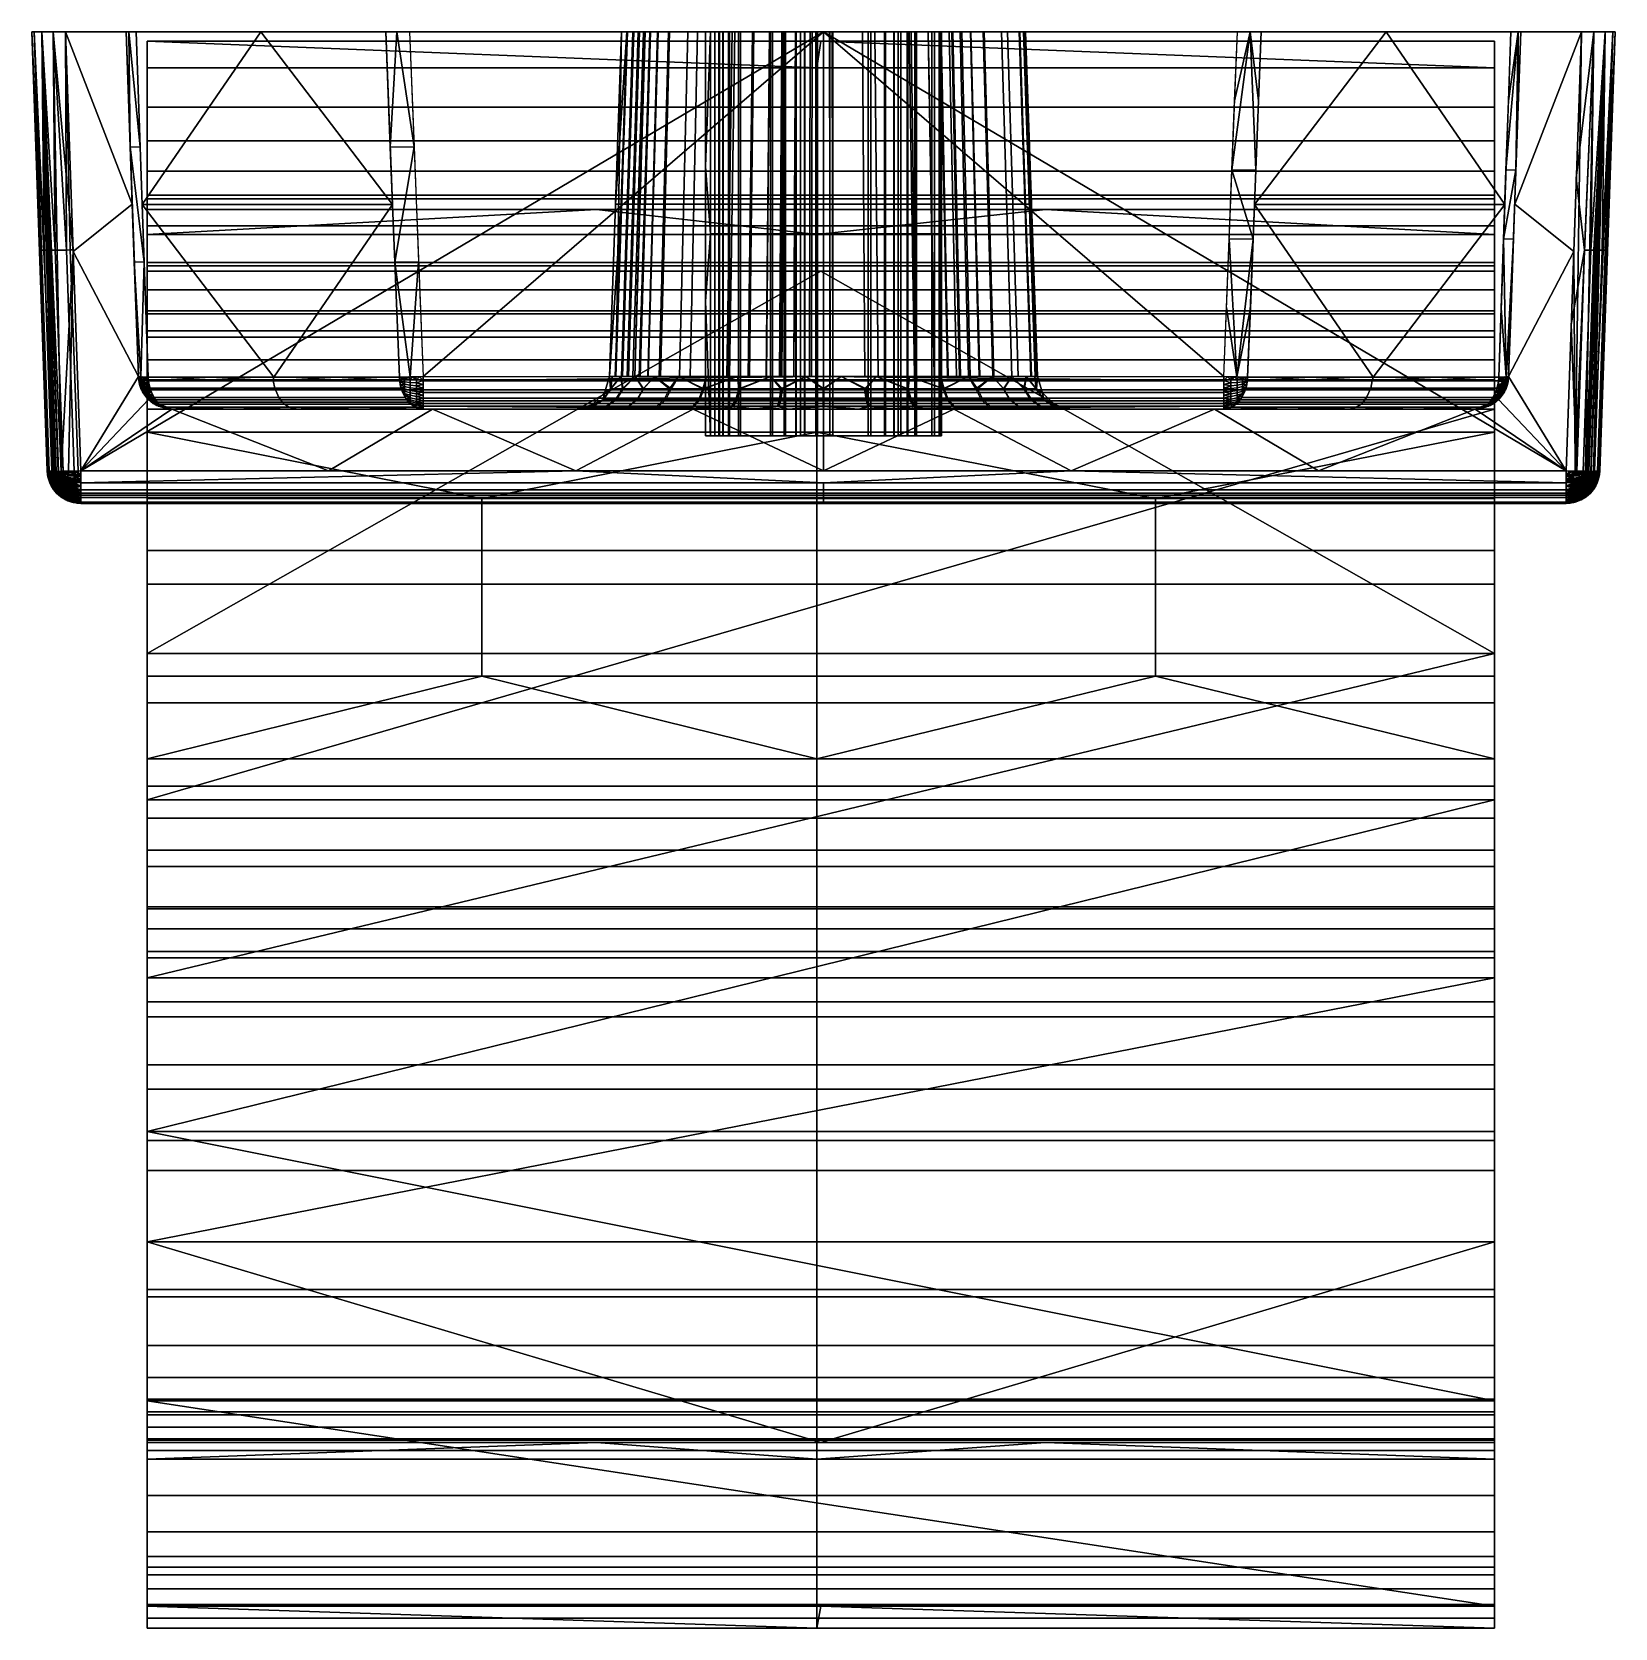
# Model space of a CAD drawing. Extents: x -11.8 to 11.8, y -23.6 to 0.1.
import ezdxf

# ---------------------------------------------------------------- set-up
doc = ezdxf.new("R2010")
doc.units = 0
doc.header["$MEASUREMENT"] = 0
doc.layers.add('COURO', color=7, linetype='CONTINUOUS')
doc.layers.add('METALICO', color=253, linetype='CONTINUOUS')

msp = doc.modelspace()

# ---------------------------------------------------------------- linework, layer by layer
at = {"layer": 'COURO'}
for points in [[(-10.039, -0.003, -53.434), (-10.039, -0.824, -57.757), (-10.039, -2.503, -53.434)], [(-10.039, -2.503, -53.434), (-10.039, -2.503, -47.457), (-10.039, -0.003, -47.457)], [(-10.039, -2.503, -47.457), (-10.039, -2.503, -41.479), (-10.039, -0.003, -47.457)], [(-10.039, -2.503, -41.479), (-10.039, -2.503, -35.502), (-10.039, -0.003, -41.479)], [(-10.039, -2.503, -35.502), (-10.039, -2.503, -29.524), (-10.039, -0.003, -35.502)], [(-10.039, -2.503, -29.524), (-10.039, -2.503, -23.546), (-10.039, -0.003, -29.524)], [(-10.039, -2.503, -23.546), (-10.039, -2.503, -17.569), (-10.039, -0.003, -23.546)], [(-10.039, -2.503, -17.569), (-10.039, -2.503, -11.591), (-10.039, -0.003, -17.569)], [(-10.039, -2.503, -11.591), (-10.039, -2.503, -5.614), (-10.039, -0.003, -11.591)], [(-10.039, -2.503, -5.614), (-10.039, -2.503, 0.364), (-10.039, -0.003, -5.614)], [(-10.039, -2.503, 0.364), (-10.039, -0.003, 0.364), (-10.039, -0.003, -5.614)], [(-10.039, -0.003, -5.614), (-10.039, -0.003, -11.591), (-10.039, -2.503, -5.614)], [(-10.039, -0.003, -11.591), (-10.039, -0.003, -17.569), (-10.039, -2.503, -11.591)], [(-10.039, -0.003, -17.569), (-10.039, -0.003, -23.546), (-10.039, -2.503, -17.569)], [(-10.039, -0.003, -23.546), (-10.039, -0.003, -29.524), (-10.039, -2.503, -23.546)], [(-10.039, -0.003, -29.524), (-10.039, -0.003, -35.502), (-10.039, -2.503, -29.524)], [(-10.039, -0.003, -35.502), (-10.039, -0.003, -41.479), (-10.039, -2.503, -35.502)], [(-10.039, -0.003, -41.479), (-10.039, -0.003, -47.457), (-10.039, -2.503, -41.479)], [(-10.039, -0.003, -47.457), (-10.039, -0.003, -53.434), (-10.039, -2.503, -53.434)], [(-10.039, -0.003, -53.434), (9.961, -0.003, -53.434), (9.961, -0.003, 0.364), (-10.039, -0.003, 0.364)], [(9.961, -2.503, 0.364), (-10.039, -2.503, 0.364), (-10.039, -0.003, 0.364), (9.961, -0.003, 0.364)], [(-0.039, -0.003, -53.434), (-10.039, -0.003, -53.434), (-0.101, -0.4, -56.466)], [(-10.039, -0.003, -53.434), (-10.039, -0.4, -56.466), (-0.101, -0.4, -56.466)], [(-0.101, -0.4, -56.466), (9.961, -0.4, -56.466), (-0.039, -0.003, -53.434)], [(9.961, -0.003, -53.434), (-0.039, -0.003, -53.434), (9.961, -0.4, -56.466)], [(9.961, -3.32, -57.241), (9.961, -2.503, -53.434), (9.961, -0.003, -53.434)], [(9.961, -2.503, -53.434), (9.961, -2.503, -47.457), (9.961, -0.003, -53.434)], [(9.961, -2.503, -47.457), (9.961, -2.503, -41.479), (9.961, -0.003, -47.457)], [(9.961, -2.503, -41.479), (9.961, -2.503, -35.502), (9.961, -0.003, -41.479)], [(9.961, -2.503, -35.502), (9.961, -2.503, -29.524), (9.961, -0.003, -35.502)], [(9.961, -2.503, -29.524), (9.961, -2.503, -23.546), (9.961, -0.003, -29.524)], [(9.961, -2.503, -23.546), (9.961, -2.503, -17.569), (9.961, -0.003, -23.546)], [(9.961, -2.503, -17.569), (9.961, -2.503, -11.591), (9.961, -0.003, -17.569)], [(9.961, -2.503, -11.591), (9.961, -2.503, -5.614), (9.961, -0.003, -11.591)], [(9.961, -2.503, -5.614), (9.961, -2.503, 0.364), (9.961, -0.003, -5.614)], [(9.961, -2.503, 0.364), (9.961, -0.003, 0.364), (9.961, -0.003, -5.614)], [(9.961, -0.003, -5.614), (9.961, -0.003, -11.591), (9.961, -2.503, -5.614)], [(9.961, -0.003, -11.591), (9.961, -0.003, -17.569), (9.961, -2.503, -11.591)], [(9.961, -0.003, -17.569), (9.961, -0.003, -23.546), (9.961, -2.503, -17.569)], [(9.961, -0.003, -23.546), (9.961, -0.003, -29.524), (9.961, -2.503, -23.546)], [(9.961, -0.003, -29.524), (9.961, -0.003, -35.502), (9.961, -2.503, -29.524)], [(9.961, -0.003, -35.502), (9.961, -0.003, -41.479), (9.961, -2.503, -35.502)], [(9.961, -0.003, -41.479), (9.961, -0.003, -47.457), (9.961, -2.503, -41.479)], [(9.961, -0.003, -47.457), (9.961, -0.003, -53.434), (9.961, -2.503, -47.457)], [(9.961, -0.003, -53.434), (9.961, -0.824, -57.757), (9.961, -3.32, -57.241)], [(-0.101, -0.4, -56.466), (-10.039, -0.4, -56.466), (-10.039, -0.985, -58.143), (-0.101, -0.985, -58.143)], [(9.961, -0.4, -56.466), (-0.101, -0.4, -56.466), (-0.101, -0.985, -58.143), (9.961, -0.985, -58.143)], [(-10.039, -0.824, -57.757), (-10.039, -3.174, -61.476), (-10.039, -3.32, -57.241)], [(-10.039, -3.32, -57.241), (-10.039, -2.503, -53.434), (-10.039, -0.824, -57.757)], [(9.961, -0.824, -57.757), (9.961, -3.174, -61.476), (9.961, -3.32, -57.241)], [(-0.101, -0.985, -58.143), (-10.039, -0.985, -58.143), (-10.039, -1.486, -59.157), (-0.101, -1.486, -59.157)], [(9.961, -0.985, -58.143), (-0.101, -0.985, -58.143), (-0.101, -1.486, -59.157), (9.961, -1.486, -59.157)], [(-0.101, -1.486, -59.157), (-10.039, -1.486, -59.157), (-10.039, -1.935, -59.9), (-0.101, -1.935, -59.9)], [(9.961, -1.486, -59.157), (-0.101, -1.486, -59.157), (-0.101, -1.935, -59.9), (9.961, -1.935, -59.9)], [(-0.101, -1.935, -59.9), (-10.039, -1.935, -59.9), (-10.039, -2.291, -60.413), (-0.101, -2.291, -60.413)], [(9.961, -1.935, -59.9), (-0.101, -1.935, -59.9), (-0.101, -2.291, -60.413), (9.961, -2.291, -60.413)], [(-0.101, -2.291, -60.413), (-10.039, -2.291, -60.413), (-10.039, -2.346, -60.487), (-0.101, -2.346, -60.487)], [(-0.101, -2.346, -60.487), (-10.039, -2.346, -60.487), (-10.039, -2.746, -60.992), (-0.101, -2.746, -60.992)], [(9.961, -2.291, -60.413), (-0.101, -2.291, -60.413), (-0.101, -2.346, -60.487), (9.961, -2.346, -60.487)], [(9.961, -2.346, -60.487), (-0.101, -2.346, -60.487), (-0.101, -2.746, -60.992), (9.961, -2.746, -60.992)], [(-10.039, -2.503, -53.434), (9.961, -2.503, -53.434), (9.961, -2.503, 0.364), (-10.039, -2.503, 0.364)], [(-3.372, -2.503, -53.434), (-10.039, -2.503, -53.434), (-10.039, -2.874, -56.032)], [(-10.039, -2.874, -56.032), (-0.101, -2.874, -56.032), (-3.372, -2.503, -53.434)], [(3.294, -2.503, -53.434), (-3.372, -2.503, -53.434), (-0.101, -2.874, -56.032)], [(-0.101, -2.874, -56.032), (9.961, -2.874, -56.032), (3.294, -2.503, -53.434)], [(9.961, -2.503, -53.434), (3.294, -2.503, -53.434), (9.961, -2.874, -56.032)], [(-0.101, -2.746, -60.992), (-10.039, -2.746, -60.992), (-10.039, -3.291, -61.6), (-0.101, -3.291, -61.6)], [(9.961, -2.746, -60.992), (-0.101, -2.746, -60.992), (-0.101, -3.291, -61.6), (9.961, -3.291, -61.6)], [(-0.101, -2.874, -56.032), (-10.039, -2.874, -56.032), (-10.039, -3.341, -57.288), (-0.101, -3.341, -57.288)], [(9.961, -2.874, -56.032), (-0.101, -2.874, -56.032), (-0.101, -3.341, -57.288), (9.961, -3.341, -57.288)], [(-10.039, -3.174, -61.476), (-10.039, -6.723, -64.076), (-10.039, -5.625, -60.379)], [(-10.039, -5.625, -60.379), (-10.039, -3.32, -57.241), (-10.039, -3.174, -61.476)], [(-0.101, -3.291, -61.6), (-10.039, -3.291, -61.6), (-10.039, -4.008, -62.286), (-0.101, -4.008, -62.286)], [(9.961, -3.291, -61.6), (-0.101, -3.291, -61.6), (-0.101, -4.008, -62.286), (9.961, -4.008, -62.286)], [(9.961, -5.625, -60.379), (9.961, -3.32, -57.241), (9.961, -3.174, -61.476)], [(9.961, -3.174, -61.476), (9.961, -6.723, -64.076), (9.961, -5.625, -60.379)], [(-0.101, -3.341, -57.288), (-10.039, -3.341, -57.288), (-10.039, -3.697, -57.989), (-0.101, -3.697, -57.989)], [(-10.039, -8.476, -15.838), (-10.039, -5.468, -11.322), (-10.039, -3.42, -12.756)], [(-10.039, -5.468, -11.322), (-10.039, -5.468, -5.479), (-10.039, -3.42, -8.383)], [(-10.039, -5.468, -5.479), (-10.039, -5.468, 0.364), (-10.039, -3.42, -4.009)], [(-10.039, -5.468, 0.364), (-10.039, -3.42, 0.364), (-10.039, -3.42, -4.009)], [(-10.039, -3.42, -4.009), (-10.039, -3.42, -8.383), (-10.039, -5.468, -5.479)], [(-10.039, -3.42, -8.383), (-10.039, -3.42, -12.756), (-10.039, -5.468, -11.322)], [(-10.039, -3.42, -12.756), (-10.039, -6.767, -17.818), (-10.039, -8.476, -15.838)], [(-10.039, -9.098, -21.727), (-10.039, -3.42, -12.756), (-0.039, -3.42, -12.756)], [(-0.039, -3.42, -12.756), (9.961, -9.098, -21.727), (-10.039, -9.098, -21.727)], [(-10.039, -3.42, -12.756), (9.961, -3.42, -12.756), (9.961, -3.42, 0.364), (-10.039, -3.42, 0.364)], [(9.961, -5.468, 0.364), (-10.039, -5.468, 0.364), (-10.039, -3.42, 0.364), (9.961, -3.42, 0.364)], [(9.961, -3.341, -57.288), (-0.101, -3.341, -57.288), (-0.101, -3.697, -57.989), (9.961, -3.697, -57.989)], [(9.961, -3.42, -12.756), (9.961, -9.098, -21.727), (-0.039, -3.42, -12.756)], [(9.961, -8.476, -15.838), (9.961, -5.468, -11.322), (9.961, -3.42, -12.756)], [(9.961, -5.468, -11.322), (9.961, -5.468, -5.479), (9.961, -3.42, -8.383)], [(9.961, -5.468, -5.479), (9.961, -5.468, 0.364), (9.961, -3.42, -4.009)], [(9.961, -5.468, 0.364), (9.961, -3.42, 0.364), (9.961, -3.42, -4.009)], [(9.961, -3.42, -4.009), (9.961, -3.42, -8.383), (9.961, -5.468, -5.479)], [(9.961, -3.42, -8.383), (9.961, -3.42, -12.756), (9.961, -5.468, -11.322)], [(9.961, -3.42, -12.756), (9.961, -6.767, -17.818), (9.961, -8.476, -15.838)], [(-0.101, -3.697, -57.989), (-10.039, -3.697, -57.989), (-10.039, -4.053, -58.571), (-0.101, -4.053, -58.571)], [(9.961, -3.697, -57.989), (-0.101, -3.697, -57.989), (-0.101, -4.053, -58.571), (9.961, -4.053, -58.571)], [(-0.101, -4.008, -62.286), (-10.039, -4.008, -62.286), (-10.039, -5.035, -63.093), (-0.101, -5.035, -63.093)], [(9.961, -4.008, -62.286), (-0.101, -4.008, -62.286), (-0.101, -5.035, -63.093), (9.961, -5.035, -63.093)], [(-0.101, -4.053, -58.571), (-10.039, -4.053, -58.571), (-10.039, -4.306, -58.932), (-0.101, -4.306, -58.932)], [(9.961, -4.053, -58.571), (-0.101, -4.053, -58.571), (-0.101, -4.306, -58.932), (9.961, -4.306, -58.932)], [(-0.101, -4.306, -58.932), (-10.039, -4.306, -58.932), (-10.039, -4.401, -59.06), (-0.101, -4.401, -59.06)], [(-0.101, -4.401, -59.06), (-10.039, -4.401, -59.06), (-10.039, -4.736, -59.474), (-0.101, -4.736, -59.474)], [(9.961, -4.306, -58.932), (-0.101, -4.306, -58.932), (-0.101, -4.401, -59.06), (9.961, -4.401, -59.06)], [(9.961, -4.401, -59.06), (-0.101, -4.401, -59.06), (-0.101, -4.736, -59.474), (9.961, -4.736, -59.474)], [(-0.101, -4.736, -59.474), (-10.039, -4.736, -59.474), (-10.039, -5.185, -59.962), (-0.101, -5.185, -59.962)], [(9.961, -4.736, -59.474), (-0.101, -4.736, -59.474), (-0.101, -5.185, -59.962), (9.961, -5.185, -59.962)], [(-0.101, -5.035, -63.093), (-10.039, -5.035, -63.093), (-10.039, -7.567, -64.437), (-0.101, -7.567, -64.437)], [(-0.101, -5.185, -59.962), (-10.039, -5.185, -59.962), (-10.039, -5.809, -60.538), (-0.101, -5.809, -60.538)], [(9.961, -5.035, -63.093), (-0.101, -5.035, -63.093), (-0.101, -7.567, -64.437), (9.961, -7.567, -64.437)], [(9.961, -5.185, -59.962), (-0.101, -5.185, -59.962), (-0.101, -5.809, -60.538), (9.961, -5.809, -60.538)], [(-10.039, -5.468, -11.322), (-10.039, -5.468, 0.364), (9.961, -5.468, 0.364), (9.961, -5.468, -11.322)], [(-10.039, -11.27, -20.49), (-10.039, -5.468, -11.322), (9.961, -5.468, -11.322)], [(9.961, -5.468, -11.322), (9.961, -11.27, -20.49), (-10.039, -11.27, -20.49)], [(-10.039, -9.014, -62.295), (-10.039, -5.625, -60.379), (-10.039, -6.723, -64.076)], [(9.961, -9.014, -62.295), (9.961, -5.625, -60.379), (9.961, -6.723, -64.076)], [(-10.039, -5.809, -60.538), (-10.039, -6.796, -61.263), (-5.07, -6.796, -61.263)], [(-0.101, -5.809, -60.538), (-10.039, -5.809, -60.538), (-5.07, -6.796, -61.263)], [(-5.07, -6.796, -61.263), (-0.101, -6.796, -61.263), (-0.101, -5.809, -60.538)], [(-0.101, -5.809, -60.538), (-0.101, -6.796, -61.263), (4.93, -6.796, -61.263)], [(9.961, -5.809, -60.538), (-0.101, -5.809, -60.538), (4.93, -6.796, -61.263)], [(4.93, -6.796, -61.263), (9.961, -6.796, -61.263), (9.961, -5.809, -60.538)], [(-10.039, -6.723, -64.076), (-10.039, -10.979, -65.192), (-10.039, -9.014, -62.295)], [(-10.039, -6.767, -17.818), (-10.039, -9.84, -23.05), (-10.039, -8.476, -15.838)], [(-5.07, -6.796, -61.263), (-10.039, -6.796, -61.263), (-10.039, -8.069, -61.942), (-5.07, -8.069, -61.942)], [(-0.101, -6.796, -61.263), (-5.07, -6.796, -61.263), (-5.07, -8.069, -61.942), (-0.101, -8.069, -61.942)], [(4.93, -6.796, -61.263), (-0.101, -6.796, -61.263), (-0.101, -8.069, -61.942), (4.93, -8.069, -61.942)], [(9.961, -6.796, -61.263), (4.93, -6.796, -61.263), (4.93, -8.069, -61.942), (9.961, -8.069, -61.942)], [(9.961, -6.723, -64.076), (9.961, -10.979, -65.192), (9.961, -9.014, -62.295)], [(9.961, -6.767, -17.818), (9.961, -9.84, -23.05), (9.961, -8.476, -15.838)], [(-0.101, -7.567, -64.437), (-10.039, -7.567, -64.437), (-10.039, -9.828, -65.056), (-0.101, -9.828, -65.056)], [(9.961, -7.567, -64.437), (-0.101, -7.567, -64.437), (-0.101, -9.828, -65.056), (9.961, -9.828, -65.056)], [(-5.07, -8.069, -61.942), (-10.039, -8.069, -61.942), (-10.039, -9.432, -62.416), (-5.07, -9.432, -62.416)], [(-0.101, -8.069, -61.942), (-5.07, -8.069, -61.942), (-5.07, -9.432, -62.416), (-0.101, -9.432, -62.416)], [(4.93, -8.069, -61.942), (-0.101, -8.069, -61.942), (-0.101, -9.432, -62.416), (4.93, -9.432, -62.416)], [(9.961, -8.069, -61.942), (4.93, -8.069, -61.942), (4.93, -9.432, -62.416), (9.961, -9.432, -62.416)], [(-10.039, -11.27, -20.49), (-10.039, -8.476, -15.838), (-10.039, -9.84, -23.05)], [(9.961, -11.27, -20.49), (9.961, -8.476, -15.838), (9.961, -9.84, -23.05)], [(-10.039, -12.891, -62.654), (-10.039, -9.014, -62.295), (-10.039, -10.979, -65.192)], [(9.961, -9.098, -21.727), (9.961, -13.915, -31.188), (-10.039, -13.915, -31.188)], [(-10.039, -13.915, -31.188), (-10.039, -9.098, -21.727), (9.961, -9.098, -21.727)], [(9.961, -12.891, -62.654), (9.961, -9.014, -62.295), (9.961, -10.979, -65.192)], [(-5.07, -9.432, -62.416), (-10.039, -9.432, -62.416), (-10.039, -10.662, -62.651)], [(-10.039, -10.662, -62.651), (-0.101, -10.662, -62.651), (-5.07, -9.432, -62.416)], [(-0.101, -10.662, -62.651), (-0.101, -9.432, -62.416), (-5.07, -9.432, -62.416)], [(4.93, -9.432, -62.416), (-0.101, -9.432, -62.416), (-0.101, -10.662, -62.651)], [(-0.101, -10.662, -62.651), (9.961, -10.662, -62.651), (4.93, -9.432, -62.416)], [(9.961, -10.662, -62.651), (9.961, -9.432, -62.416), (4.93, -9.432, -62.416)], [(-0.101, -9.828, -65.056), (-10.039, -9.828, -65.056), (-10.039, -11.07, -65.198), (-0.101, -11.07, -65.198)], [(-10.039, -9.84, -23.05), (-10.039, -12.629, -28.439), (-10.039, -11.27, -20.49)], [(9.961, -9.828, -65.056), (-0.101, -9.828, -65.056), (-0.101, -11.07, -65.198), (9.961, -11.07, -65.198)], [(9.961, -9.84, -23.05), (9.961, -12.629, -28.439), (9.961, -11.27, -20.49)], [(-0.101, -10.662, -62.651), (-10.039, -10.662, -62.651), (-10.039, -11.545, -62.717), (-0.101, -11.545, -62.717)], [(9.961, -10.662, -62.651), (-0.101, -10.662, -62.651), (-0.101, -11.545, -62.717), (9.961, -11.545, -62.717)], [(-10.039, -10.979, -65.192), (-10.039, -15.347, -64.67), (-10.039, -12.891, -62.654)], [(-0.101, -11.07, -65.198), (-10.039, -11.07, -65.198), (-10.039, -12.016, -65.218), (-0.101, -12.016, -65.218)], [(9.961, -11.07, -65.198), (-0.101, -11.07, -65.198), (-0.101, -12.016, -65.218), (9.961, -12.016, -65.218)], [(9.961, -10.979, -65.192), (9.961, -15.347, -64.67), (9.961, -12.891, -62.654)], [(-10.039, -13.845, -25.267), (-10.039, -11.27, -20.49), (-10.039, -12.629, -28.439)], [(-10.039, -16.194, -30.158), (-10.039, -11.27, -20.49), (9.961, -11.27, -20.49)], [(9.961, -11.27, -20.49), (9.961, -16.194, -30.158), (-10.039, -16.194, -30.158)], [(9.961, -13.845, -25.267), (9.961, -11.27, -20.49), (9.961, -12.629, -28.439)], [(-0.101, -11.545, -62.717), (-10.039, -11.545, -62.717), (-10.039, -12.259, -62.708), (-0.101, -12.259, -62.708)], [(9.961, -11.545, -62.717), (-0.101, -11.545, -62.717), (-0.101, -12.259, -62.708), (9.961, -12.259, -62.708)], [(-0.101, -12.016, -65.218), (-10.039, -12.016, -65.218), (-10.039, -12.86, -65.171), (-0.101, -12.86, -65.171)], [(9.961, -12.016, -65.218), (-0.101, -12.016, -65.218), (-0.101, -12.86, -65.171), (9.961, -12.86, -65.171)], [(-0.101, -12.259, -62.708), (-10.039, -12.259, -62.708), (-10.039, -12.891, -62.654), (-0.101, -12.891, -62.654)], [(9.961, -12.259, -62.708), (-0.101, -12.259, -62.708), (-0.101, -12.891, -62.654), (9.961, -12.891, -62.654)], [(-10.039, -12.629, -28.439), (-10.039, -15.128, -33.969), (-10.039, -13.845, -25.267)], [(9.961, -12.629, -28.439), (9.961, -15.128, -33.969), (9.961, -13.845, -25.267)], [(-0.101, -12.86, -65.171), (-10.039, -12.86, -65.171), (-10.039, -13.188, -65.136), (-0.101, -13.188, -65.136)], [(-10.039, -16.574, -61.392), (-10.039, -12.891, -62.654), (-10.039, -15.347, -64.67)], [(-0.101, -12.891, -62.654), (-10.039, -12.891, -62.654), (-10.039, -13.522, -62.556), (-0.101, -13.522, -62.556)], [(9.961, -12.86, -65.171), (-0.101, -12.86, -65.171), (-0.101, -13.188, -65.136), (9.961, -13.188, -65.136)], [(9.961, -12.891, -62.654), (-0.101, -12.891, -62.654), (-0.101, -13.522, -62.556), (9.961, -13.522, -62.556)], [(9.961, -16.574, -61.392), (9.961, -12.891, -62.654), (9.961, -15.347, -64.67)], [(-0.101, -13.188, -65.136), (-10.039, -13.188, -65.136), (-10.039, -13.619, -65.077), (-0.101, -13.619, -65.077)], [(9.961, -13.188, -65.136), (-0.101, -13.188, -65.136), (-0.101, -13.619, -65.077), (9.961, -13.619, -65.077)], [(-0.101, -13.522, -62.556), (-10.039, -13.522, -62.556), (-10.039, -14.272, -62.382), (-0.101, -14.272, -62.382)], [(-0.101, -13.619, -65.077), (-10.039, -13.619, -65.077), (-10.039, -14.492, -64.906), (-0.101, -14.492, -64.906)], [(9.961, -13.522, -62.556), (-0.101, -13.522, -62.556), (-0.101, -14.272, -62.382), (9.961, -14.272, -62.382)], [(9.961, -13.619, -65.077), (-0.101, -13.619, -65.077), (-0.101, -14.492, -64.906), (9.961, -14.492, -64.906)], [(-10.039, -16.194, -30.158), (-10.039, -13.845, -25.267), (-10.039, -15.128, -33.969)], [(9.961, -13.915, -31.188), (9.961, -17.832, -41.056), (-10.039, -17.832, -41.056)], [(-10.039, -17.832, -41.056), (-10.039, -13.915, -31.188), (9.961, -13.915, -31.188)], [(9.961, -16.194, -30.158), (9.961, -13.845, -25.267), (9.961, -15.128, -33.969)], [(-0.101, -14.272, -62.382), (-10.039, -14.272, -62.382), (-10.039, -15.208, -62.067), (-0.101, -15.208, -62.067)], [(9.961, -14.272, -62.382), (-0.101, -14.272, -62.382), (-0.101, -15.208, -62.067), (9.961, -15.208, -62.067)], [(-0.101, -14.492, -64.906), (-10.039, -14.492, -64.906), (-10.039, -15.567, -64.598), (-0.101, -15.567, -64.598)], [(9.961, -14.492, -64.906), (-0.101, -14.492, -64.906), (-0.101, -15.567, -64.598), (9.961, -15.567, -64.598)], [(-10.039, -18.312, -35.154), (-10.039, -16.194, -30.158), (-10.039, -15.128, -33.969)], [(-10.039, -15.128, -33.969), (-10.039, -17.329, -39.624), (-10.039, -18.312, -35.154)], [(9.961, -18.312, -35.154), (9.961, -16.194, -30.158), (9.961, -15.128, -33.969)], [(9.961, -15.128, -33.969), (9.961, -17.329, -39.624), (9.961, -18.312, -35.154)], [(-0.101, -15.208, -62.067), (-10.039, -15.208, -62.067), (-10.039, -16.329, -61.534), (-0.101, -16.329, -61.534)], [(-10.039, -15.347, -64.67), (-10.039, -19.22, -62.582), (-10.039, -16.574, -61.392)], [(9.961, -15.208, -62.067), (-0.101, -15.208, -62.067), (-0.101, -16.329, -61.534), (9.961, -16.329, -61.534)], [(9.961, -15.347, -64.67), (9.961, -19.22, -62.582), (9.961, -16.574, -61.392)], [(-0.101, -15.567, -64.598), (-10.039, -15.567, -64.598), (-10.039, -16.773, -64.114), (-0.101, -16.773, -64.114)], [(9.961, -15.567, -64.598), (-0.101, -15.567, -64.598), (-0.101, -16.773, -64.114), (9.961, -16.773, -64.114)], [(-10.039, -20.196, -40.243), (-10.039, -16.194, -30.158), (9.961, -20.196, -40.243)], [(9.961, -16.194, -30.158), (9.961, -20.196, -40.243), (-10.039, -16.194, -30.158)], [(-0.101, -16.329, -61.534), (-10.039, -16.329, -61.534), (-10.039, -18.54, -59.809), (-0.101, -18.54, -59.809)], [(9.961, -16.329, -61.534), (-0.101, -16.329, -61.534), (-0.101, -18.54, -59.809), (9.961, -18.54, -59.809)], [(-10.039, -19.416, -58.73), (-10.039, -16.574, -61.392), (-10.039, -19.22, -62.582)], [(9.961, -19.416, -58.73), (9.961, -16.574, -61.392), (9.961, -19.22, -62.582)], [(-0.101, -16.773, -64.114), (-10.039, -16.773, -64.114), (-10.039, -18.651, -63.016), (-0.101, -18.651, -63.016)], [(9.961, -16.773, -64.114), (-0.101, -16.773, -64.114), (-0.101, -18.651, -63.016), (9.961, -18.651, -63.016)], [(-10.039, -20.196, -40.243), (-10.039, -18.312, -35.154), (-10.039, -17.329, -39.624)], [(-10.039, -17.329, -39.624), (-10.039, -19.225, -45.388), (-10.039, -20.196, -40.243)], [(9.961, -20.196, -40.243), (9.961, -18.312, -35.154), (9.961, -17.329, -39.624)], [(9.961, -17.329, -39.624), (9.961, -19.225, -45.388), (9.961, -20.196, -40.243)], [(-0.039, -20.812, -51.245), (-10.039, -20.812, -51.245), (-10.039, -17.832, -41.056)], [(-10.039, -17.832, -41.056), (9.961, -17.832, -41.056), (-0.039, -20.812, -51.245)], [(9.961, -17.832, -41.056), (9.961, -20.812, -51.245), (-0.039, -20.812, -51.245)], [(-0.101, -18.54, -59.809), (-10.039, -18.54, -59.809), (-10.039, -19.375, -58.789), (-0.101, -19.375, -58.789)], [(-0.101, -18.651, -63.016), (-10.039, -18.651, -63.016), (-10.039, -20.777, -61.058), (-0.101, -20.777, -61.058)], [(9.961, -18.54, -59.809), (-0.101, -18.54, -59.809), (-0.101, -19.375, -58.789), (9.961, -19.375, -58.789)], [(9.961, -18.651, -63.016), (-0.101, -18.651, -63.016), (-0.101, -20.777, -61.058), (9.961, -20.777, -61.058)], [(-10.039, -19.22, -62.582), (-10.039, -22.057, -59.219), (-10.039, -19.416, -58.73)], [(-10.039, -21.84, -45.414), (-10.039, -20.196, -40.243), (-10.039, -19.225, -45.388)], [(-10.039, -19.225, -45.388), (-10.039, -20.812, -51.245), (-10.039, -21.84, -45.414)], [(-0.101, -19.375, -58.789), (-10.039, -19.375, -58.789), (-10.039, -19.85, -58.042), (-0.101, -19.85, -58.042)], [(-10.039, -20.917, -55.137), (-10.039, -19.416, -58.73), (-10.039, -22.057, -59.219)], [(9.961, -19.375, -58.789), (-0.101, -19.375, -58.789), (-0.101, -19.85, -58.042), (9.961, -19.85, -58.042)], [(9.961, -19.22, -62.582), (9.961, -22.057, -59.219), (9.961, -19.416, -58.73)], [(9.961, -21.84, -45.414), (9.961, -20.196, -40.243), (9.961, -19.225, -45.388)], [(9.961, -19.225, -45.388), (9.961, -20.812, -51.245), (9.961, -21.84, -45.414)], [(9.961, -20.917, -55.137), (9.961, -19.416, -58.73), (9.961, -22.057, -59.219)], [(-0.101, -19.85, -58.042), (-10.039, -19.85, -58.042), (-10.039, -20.171, -57.429), (-0.101, -20.171, -57.429)], [(9.961, -19.85, -58.042), (-0.101, -19.85, -58.042), (-0.101, -20.171, -57.429), (9.961, -20.171, -57.429)], [(-0.101, -20.171, -57.429), (-10.039, -20.171, -57.429), (-10.039, -20.357, -57.013), (-0.101, -20.357, -57.013)], [(9.961, -23.242, -50.656), (-10.039, -23.242, -50.656), (-10.039, -20.196, -40.243)], [(9.961, -20.196, -40.243), (9.961, -23.242, -50.656), (-10.039, -20.196, -40.243)], [(-0.101, -20.357, -57.013), (-10.039, -20.357, -57.013), (-10.039, -20.401, -56.905), (-0.101, -20.401, -56.905)], [(9.961, -20.171, -57.429), (-0.101, -20.171, -57.429), (-0.101, -20.357, -57.013), (9.961, -20.357, -57.013)], [(9.961, -20.357, -57.013), (-0.101, -20.357, -57.013), (-0.101, -20.401, -56.905), (9.961, -20.401, -56.905)], [(-0.101, -20.401, -56.905), (-10.039, -20.401, -56.905), (-10.039, -20.585, -56.408), (-0.101, -20.585, -56.408)], [(-0.101, -20.585, -56.408), (-10.039, -20.585, -56.408), (-10.039, -20.761, -55.827), (-0.101, -20.761, -55.827)], [(9.961, -20.401, -56.905), (-0.101, -20.401, -56.905), (-0.101, -20.585, -56.408), (9.961, -20.585, -56.408)], [(9.961, -20.585, -56.408), (-0.101, -20.585, -56.408), (-0.101, -20.761, -55.827), (9.961, -20.761, -55.827)], [(-0.101, -20.761, -55.827), (-10.039, -20.761, -55.827), (-10.039, -20.931, -55.057), (-0.101, -20.931, -55.057)], [(-0.101, -20.777, -61.058), (-10.039, -20.777, -61.058), (-10.039, -21.601, -59.962), (-0.101, -21.601, -59.962)], [(-10.039, -23.242, -50.656), (-10.039, -21.84, -45.414), (-10.039, -20.812, -51.245)], [(-10.039, -20.812, -51.245), (-10.039, -20.917, -55.137), (-10.039, -23.242, -50.656)], [(-10.039, -20.812, -51.245), (-3.372, -20.812, -51.245), (-10.039, -21.063, -53.9)], [(-0.101, -21.063, -53.9), (-10.039, -21.063, -53.9), (-3.372, -20.812, -51.245)], [(-3.372, -20.812, -51.245), (3.294, -20.812, -51.245), (-0.101, -21.063, -53.9)], [(9.961, -20.761, -55.827), (-0.101, -20.761, -55.827), (-0.101, -20.931, -55.057), (9.961, -20.931, -55.057)], [(9.961, -20.777, -61.058), (-0.101, -20.777, -61.058), (-0.101, -21.601, -59.962), (9.961, -21.601, -59.962)], [(9.961, -21.063, -53.9), (-0.101, -21.063, -53.9), (3.294, -20.812, -51.245)], [(3.294, -20.812, -51.245), (9.961, -20.812, -51.245), (9.961, -21.063, -53.9)], [(9.961, -23.242, -50.656), (9.961, -21.84, -45.414), (9.961, -20.812, -51.245)], [(9.961, -20.812, -51.245), (9.961, -20.917, -55.137), (9.961, -23.242, -50.656)], [(-10.039, -22.057, -59.219), (-10.039, -23.463, -55.05), (-10.039, -20.917, -55.137)], [(-10.039, -23.463, -55.05), (-10.039, -23.242, -50.656), (-10.039, -20.917, -55.137)], [(-0.101, -20.931, -55.057), (-10.039, -20.931, -55.057), (-10.039, -21.063, -53.9), (-0.101, -21.063, -53.9)], [(9.961, -20.931, -55.057), (-0.101, -20.931, -55.057), (-0.101, -21.063, -53.9), (9.961, -21.063, -53.9)], [(9.961, -22.057, -59.219), (9.961, -23.463, -55.05), (9.961, -20.917, -55.137)], [(9.961, -23.463, -55.05), (9.961, -23.242, -50.656), (9.961, -20.917, -55.137)], [(-0.101, -21.601, -59.962), (-10.039, -21.601, -59.962), (-10.039, -22.142, -59.065), (-0.101, -22.142, -59.065)], [(9.961, -21.601, -59.962), (-0.101, -21.601, -59.962), (-0.101, -22.142, -59.065), (9.961, -22.142, -59.065)], [(-0.101, -22.142, -59.065), (-10.039, -22.142, -59.065), (-10.039, -22.507, -58.335), (-0.101, -22.507, -58.335)], [(9.961, -22.142, -59.065), (-0.101, -22.142, -59.065), (-0.101, -22.507, -58.335), (9.961, -22.507, -58.335)], [(-0.101, -22.507, -58.335), (-10.039, -22.507, -58.335), (-10.039, -22.664, -57.977), (-0.101, -22.664, -57.977)], [(9.961, -22.507, -58.335), (-0.101, -22.507, -58.335), (-0.101, -22.664, -57.977), (9.961, -22.664, -57.977)], [(-0.101, -22.664, -57.977), (-10.039, -22.664, -57.977), (-10.039, -22.778, -57.693), (-0.101, -22.778, -57.693)], [(9.961, -22.664, -57.977), (-0.101, -22.664, -57.977), (-0.101, -22.778, -57.693), (9.961, -22.778, -57.693)], [(-0.101, -22.778, -57.693), (-10.039, -22.778, -57.693), (-10.039, -22.988, -57.105), (-0.101, -22.988, -57.105)], [(-0.101, -22.988, -57.105), (-10.039, -22.988, -57.105), (-10.039, -23.221, -56.298), (-0.101, -23.221, -56.298)], [(9.961, -22.778, -57.693), (-0.101, -22.778, -57.693), (-0.101, -22.988, -57.105), (9.961, -22.988, -57.105)], [(9.961, -22.988, -57.105), (-0.101, -22.988, -57.105), (-0.101, -23.221, -56.298), (9.961, -23.221, -56.298)], [(-0.101, -23.221, -56.298), (-10.039, -23.221, -56.298), (-10.039, -23.424, -55.309), (-0.101, -23.424, -55.309)], [(9.961, -23.221, -56.298), (-0.101, -23.221, -56.298), (-0.101, -23.424, -55.309), (9.961, -23.424, -55.309)], [(-10.039, -23.242, -50.656), (-0.039, -23.242, -50.656), (-0.101, -23.569, -53.784)], [(-10.039, -23.569, -53.784), (-10.039, -23.242, -50.656), (-0.101, -23.569, -53.784)], [(-0.101, -23.424, -55.309), (-10.039, -23.424, -55.309), (-10.039, -23.569, -53.784), (-0.101, -23.569, -53.784)], [(9.961, -23.569, -53.784), (-0.101, -23.569, -53.784), (-0.039, -23.242, -50.656)], [(9.961, -23.424, -55.309), (-0.101, -23.424, -55.309), (-0.101, -23.569, -53.784), (9.961, -23.569, -53.784)], [(-0.039, -23.242, -50.656), (9.961, -23.242, -50.656), (9.961, -23.569, -53.784)]]:
    msp.add_3dface(points, dxfattribs=at)
at = {"layer": 'METALICO'}
for points in [[(-11.75, 0.132, -11.25), (-11.674, -2.041, -11.174), (-11.61, -3.108, -11.298)], [(-11.715, 0.132, -11.434), (-11.75, 0.132, -11.25), (-11.61, -3.108, -11.298)], [(-11.636, -3.127, 11.137), (-11.75, 0.132, 11.25), (-11.503, -6.39, 11.159)], [(-11.75, 0.132, 11.25), (-11.715, 0.132, 11.434), (-11.503, -6.39, 11.159)], [(-8.75, 0.132, 11.75), (-11.25, 0.132, 11.75), (-11.75, 0.132, 8.75)], [(-11.25, 0.132, 11.75), (-11.604, 0.132, 11.604), (-11.75, 0.132, 11.25)], [(-11.75, 0.132, 11.25), (-11.75, 0.132, 8.75), (-11.25, 0.132, 11.75)], [(-11.75, 0.132, 8.75), (-11.75, 0.132, 6.25), (-10.203, 0.132, 6.497)], [(-11.75, 0.132, 6.25), (-11.75, 0.132, 3.75), (-10.349, 0.132, 3.907)], [(-11.75, 0.132, 3.75), (-11.75, 0.132, 1.25), (-10.349, 0.132, 1.67)], [(-11.75, 0.132, 1.25), (-11.75, 0.132, -1.25), (-10.349, 0.132, -0.567)], [(-11.75, 0.132, -1.25), (-11.75, 0.132, -3.75), (-10.349, 0.132, -2.803)], [(-11.75, 0.132, -3.75), (-11.75, 0.132, -6.25), (-10.349, 0.132, -5.04)], [(-11.75, 0.132, -6.25), (-11.75, 0.132, -8.75), (-10.349, 0.132, -7.277)], [(-11.75, 0.132, -8.75), (-11.75, 0.132, -11.25), (-10.349, 0.132, -9.513)], [(-11.75, 0.132, -11.25), (-11.604, 0.132, -11.604), (-11.25, 0.132, -11.75)], [(-11.25, 0.132, -11.75), (-10.349, 0.132, -11.75), (-11.75, 0.132, -11.25)], [(-10.349, 0.132, -11.75), (-10.349, 0.132, -9.513), (-11.75, 0.132, -11.25)], [(-10.349, 0.132, -9.513), (-10.349, 0.132, -7.277), (-11.75, 0.132, -8.75)], [(-10.349, 0.132, -7.277), (-10.349, 0.132, -5.04), (-11.75, 0.132, -6.25)], [(-10.349, 0.132, -5.04), (-10.349, 0.132, -2.803), (-11.75, 0.132, -3.75)], [(-10.349, 0.132, -2.803), (-10.349, 0.132, -0.567), (-11.75, 0.132, -1.25)], [(-10.349, 0.132, -0.567), (-10.349, 0.132, 1.67), (-11.75, 0.132, 1.25)], [(-10.349, 0.132, 1.67), (-10.349, 0.132, 3.907), (-11.75, 0.132, 3.75)], [(-10.349, 0.132, 3.907), (-10.349, 0.132, 6.143), (-11.75, 0.132, 6.25)], [(-10.349, 0.132, 6.143), (-10.203, 0.132, 6.497), (-11.75, 0.132, 6.25)], [(-10.203, 0.132, 6.497), (-8.967, 0.132, 7.732), (-11.75, 0.132, 8.75)], [(-8.967, 0.132, 7.732), (-7.732, 0.132, 8.967), (-11.75, 0.132, 8.75)], [(-8.75, 0.132, 11.75), (-11.75, 0.132, 8.75), (-7.732, 0.132, 8.967)], [(-11.75, 0.132, 11.25), (-11.75, 0.132, 0), (-11.522, -6.386, 11.023)], [(-11.75, 0.132, 0), (-11.75, 0.132, -11.25), (-11.522, -6.386, -11.023)], [(-11.522, -6.386, -11.023), (-11.522, -6.386, 0), (-11.75, 0.132, 0)], [(-11.522, -6.386, 0), (-11.522, -6.386, 11.023), (-11.75, 0.132, 0)], [(-11.604, 0.132, -11.604), (-11.715, 0.132, -11.434), (-11.568, -3.11, -11.39)], [(-11.61, -3.108, -11.298), (-11.568, -3.11, -11.39), (-11.715, 0.132, -11.434)], [(-11.715, 0.132, 11.434), (-11.604, 0.132, 11.604), (-11.43, -6.392, 11.311)], [(-11.43, -6.392, 11.311), (-11.503, -6.39, 11.159), (-11.715, 0.132, 11.434)], [(-11.434, 0.132, -11.715), (-11.604, 0.132, -11.604), (-11.403, -3.11, -11.56)], [(-11.471, -3.111, -11.509), (-11.403, -3.11, -11.56), (-11.604, 0.132, -11.604)], [(-11.506, -3.111, -11.474), (-11.471, -3.111, -11.509), (-11.604, 0.132, -11.604)], [(-11.523, -3.111, -11.454), (-11.506, -3.111, -11.474), (-11.604, 0.132, -11.604)], [(-11.539, -3.111, -11.434), (-11.523, -3.111, -11.454), (-11.604, 0.132, -11.604)], [(-11.568, -3.11, -11.39), (-11.539, -3.111, -11.434), (-11.604, 0.132, -11.604)], [(-11.604, 0.132, 11.604), (-11.434, 0.132, 11.715), (-11.314, -6.392, 11.428)], [(-11.314, -6.392, 11.428), (-11.363, -6.393, 11.388), (-11.604, 0.132, 11.604)], [(-11.363, -6.393, 11.388), (-11.395, -6.393, 11.356), (-11.604, 0.132, 11.604)], [(-11.395, -6.393, 11.356), (-11.43, -6.392, 11.311), (-11.604, 0.132, 11.604)], [(-11.25, 0.132, -11.75), (-11.434, 0.132, -11.715), (-11.239, -3.107, -11.626)], [(-11.403, -3.11, -11.56), (-11.239, -3.107, -11.626), (-11.434, 0.132, -11.715)], [(-11.434, 0.132, 11.715), (-11.25, 0.132, 11.75), (-11.137, -3.127, 11.636)], [(-11.314, -6.392, 11.428), (-11.434, 0.132, 11.715), (-11.137, -3.127, 11.636)], [(-11.137, -3.104, -11.637), (-11.25, 0.132, -11.75), (-11.18, -3.105, -11.635)], [(-11.239, -3.107, -11.626), (-11.18, -3.105, -11.635), (-11.25, 0.132, -11.75)], [(-11.137, -3.127, -11.636), (-11.25, 0.132, -11.75), (-10.26, -2.427, -11.661)], [(-11.25, 0.132, -11.75), (-10.349, 0.132, -11.75), (-10.26, -2.427, -11.661)], [(0, 0.132, 11.75), (-11.25, 0.132, 11.75), (-11.023, -6.386, 11.522)], [(-11.023, -6.386, 11.522), (0, -6.386, 11.522), (0, 0.132, 11.75)], [(-10.349, 0.132, 6.143), (-10.311, 0.132, 6.335), (-10.29, -1.574, 6.076)], [(-10.349, 0.132, -11.75), (-10.17, -4.986, -11.571), (-10.349, 0.132, -2.803)], [(-10.17, -4.986, -11.571), (-10.17, -4.986, -2.814), (-10.349, 0.132, -2.803)], [(-10.17, -4.986, -2.814), (-10.17, -4.986, 5.943), (-10.349, 0.132, -2.803)], [(-10.17, -4.986, 5.943), (-10.349, 0.132, 6.143), (-10.349, 0.132, -2.803)], [(-10.311, 0.132, 6.335), (-10.203, 0.132, 6.497), (-10.143, -1.577, 6.43)], [(-10.29, -1.574, 6.076), (-10.311, 0.132, 6.335), (-10.143, -1.577, 6.43)], [(-10.203, 0.132, 6.497), (-8.35, 0.132, 8.35), (-10.113, -2.431, 6.396)], [(-10.113, -2.431, 6.396), (-8.35, 0.132, 8.35), (-6.396, -2.431, 10.113)], [(-6.25, 0.132, 11.75), (-8.75, 0.132, 11.75), (-6.497, 0.132, 10.203)], [(-7.732, 0.132, 8.967), (-6.497, 0.132, 10.203), (-8.75, 0.132, 11.75)], [(-8.35, 0.132, 8.35), (-6.497, 0.132, 10.203), (-6.396, -2.431, 10.113)], [(-6.497, 0.132, 10.203), (-6.335, 0.132, 10.311), (-6.43, -1.577, 10.143)], [(-6.497, 0.132, 10.203), (-6.143, 0.132, 10.349), (-6.25, 0.132, 11.75)], [(-6.43, -1.577, 10.143), (-6.335, 0.132, 10.311), (-6.076, -1.574, 10.29)], [(-6.335, 0.132, 10.311), (-6.143, 0.132, 10.349), (-6.076, -1.574, 10.29)], [(-3.75, 0.132, 11.75), (-6.25, 0.132, 11.75), (-6.143, 0.132, 10.349)], [(-6.143, 0.132, 10.349), (-5.943, -4.986, 10.17), (0, 0.132, 10.349)], [(-6.143, 0.132, 10.349), (-3.686, 0.132, 10.349), (-3.75, 0.132, 11.75)], [(-5.943, -4.986, 10.17), (0, -4.986, 10.17), (0, 0.132, 10.349)], [(-1.25, 0.132, 11.75), (-3.75, 0.132, 11.75), (-3.686, 0.132, 10.349)], [(-3.686, 0.132, 10.349), (-1.229, 0.132, 10.349), (-1.25, 0.132, 11.75)], [(-3, 0.132, -4.554), (-3.179, -4.986, -4.554), (-3.084, -4.986, -5.325)], [(-3.089, -2.427, -4.554), (-3, 0.132, -4.554), (-2.918, 0.132, -3.86)], [(-2.918, 0.132, -3.86), (-3.005, -2.427, -3.839), (-3.089, -2.427, -4.554)], [(-2.985, -4.986, -5.648), (-2.817, 0.132, -5.587), (-2.911, 0.132, -5.282), (-3.084, -4.986, -5.325)], [(-2.911, 0.132, -5.282), (-3, 0.132, -4.554), (-3.084, -4.986, -5.325)], [(-3.005, -2.427, -3.839), (-2.918, 0.132, -3.86), (-2.83, 0.132, -3.558), (-2.914, -2.427, -3.528)], [(-2.949, 0.132, -5.106), (-3, 0.132, -4.554), (-2.949, 0.132, -4.003)], [(-2.896, -4.986, -5.866), (-2.733, 0.132, -5.792), (-2.817, 0.132, -5.587), (-2.985, -4.986, -5.648)], [(-2.797, 0.132, -5.638), (-2.949, 0.132, -5.106), (-1.664, 0.132, -5.095)], [(-2.949, 0.132, -4.003), (-2.797, 0.132, -3.471), (-1.664, 0.132, -4.014)], [(-1.75, 0.132, -4.554), (-1.664, 0.132, -5.095), (-2.949, 0.132, -5.106)], [(-1.664, 0.132, -4.014), (-1.75, 0.132, -4.554), (-2.949, 0.132, -4.003)], [(-2.949, 0.132, -5.106), (-2.949, 0.132, -4.003), (-1.75, 0.132, -4.554)], [(-2.914, -2.427, -3.528), (-2.83, 0.132, -3.558), (-2.749, 0.132, -3.354), (-2.831, -2.427, -3.318)], [(-2.803, -4.986, -6.053), (-2.646, 0.132, -5.969), (-2.733, 0.132, -5.792), (-2.896, -4.986, -5.866)], [(-2.831, -2.427, -3.318), (-2.749, 0.132, -3.354), (-2.673, 0.132, -3.193), (-2.753, -2.427, -3.152)], [(-2.719, -4.986, -6.201), (-2.566, 0.132, -6.109), (-2.646, 0.132, -5.969), (-2.803, -4.986, -6.053)], [(-2.551, 0.132, -6.134), (-2.797, 0.132, -5.638), (-1.664, 0.132, -5.095)], [(-2.797, 0.132, -3.471), (-2.551, 0.132, -2.975), (-1.664, 0.132, -4.014)], [(-2.753, -2.427, -3.152), (-2.673, 0.132, -3.193), (-2.646, 0.132, -3.14), (-2.725, -2.427, -3.098)], [(-2.725, -2.427, -3.098), (-2.646, 0.132, -3.14), (-2.58, 0.132, -3.024), (-2.657, -2.427, -2.978)], [(-2.601, -4.986, -6.382), (-2.455, 0.132, -6.279), (-2.566, 0.132, -6.109), (-2.719, -4.986, -6.201)], [(-2.657, -2.427, -2.978), (-2.58, 0.132, -3.024), (-2.462, 0.132, -2.84), (-2.535, -2.427, -2.789)], [(-2.438, -4.986, -6.594), (-2.301, 0.132, -6.479), (-2.455, 0.132, -6.279), (-2.601, -4.986, -6.382)], [(-2.217, 0.132, -6.576), (-2.551, 0.132, -6.134), (-1.416, 0.132, -5.583)], [(-2.551, 0.132, -2.975), (-2.217, 0.132, -2.533), (-1.416, 0.132, -3.526)], [(-1.664, 0.132, -5.095), (-1.416, 0.132, -5.583), (-2.551, 0.132, -6.134)], [(-1.416, 0.132, -3.526), (-1.664, 0.132, -4.014), (-2.551, 0.132, -2.975)], [(-2.535, -2.427, -2.789), (-2.462, 0.132, -2.84), (-2.284, 0.132, -2.609), (-2.352, -2.427, -2.551)], [(-2.136, -4.986, -6.908), (-2.016, 0.132, -6.776), (-2.301, 0.132, -6.479), (-2.438, -4.986, -6.594)], [(-2.352, -2.427, -2.551), (-2.284, 0.132, -2.609), (-1.869, 0.132, -2.208), (-1.925, -2.427, -2.138)], [(-1.808, 0.132, -6.948), (-2.217, 0.132, -6.576), (-1.029, 0.132, -5.97)], [(-2.217, 0.132, -2.533), (-1.808, 0.132, -2.16), (-1.029, 0.132, -3.139)], [(-1.416, 0.132, -5.583), (-1.029, 0.132, -5.97), (-2.217, 0.132, -6.576)], [(-1.029, 0.132, -3.139), (-1.416, 0.132, -3.526), (-2.217, 0.132, -2.533)], [(-1.437, -4.986, -7.39), (-1.356, 0.132, -7.23), (-2.016, 0.132, -6.776), (-2.136, -4.986, -6.908)], [(-1.925, -2.427, -2.138), (-1.869, 0.132, -2.208), (-1.315, 0.132, -1.858), (-1.354, -2.427, -1.778)], [(-1.337, 0.132, -7.24), (-1.808, 0.132, -6.948), (-0.541, 0.132, -6.219)], [(-1.808, 0.132, -2.16), (-1.337, 0.132, -1.869), (-1.029, 0.132, -3.139)], [(-1.029, 0.132, -5.97), (-0.541, 0.132, -6.219), (-1.808, 0.132, -6.948)], [(-1.75, 0.132, -4.554), (-1.75, -1.868, -4.554), (-1.676, 0.132, -5.058)], [(-1.676, -2.868, -5.058), (-1.676, 0.132, -5.058), (-1.75, -1.868, -4.554)], [(-1.75, -1.868, -4.554), (-1.75, 0.132, -4.554), (-1.676, 0.132, -4.052)], [(-1.676, 0.132, -4.052), (-1.676, -2.868, -4.052), (-1.75, -1.868, -4.554)], [(-1.676, 0.132, -5.058), (-1.676, -2.868, -5.058), (-1.614, -2.868, -5.231), (-1.614, 0.132, -5.231)], [(-1.615, 0.132, -3.88), (-1.615, -2.868, -3.88), (-1.676, -2.868, -4.052), (-1.676, 0.132, -4.052)], [(-1.554, 0.132, -3.75), (-1.554, -2.868, -3.75), (-1.615, -2.868, -3.88), (-1.615, 0.132, -3.88)], [(-1.614, 0.132, -5.231), (-1.614, -2.868, -5.231), (-1.551, -2.868, -5.365), (-1.551, 0.132, -5.365)], [(-1.543, 0.132, -3.729), (-1.543, -2.868, -3.729), (-1.554, -2.868, -3.75), (-1.554, 0.132, -3.75)], [(-1.551, 0.132, -5.365), (-1.551, -2.868, -5.365), (-1.543, -2.868, -5.379), (-1.543, 0.132, -5.379)], [(-1.543, 0.132, -5.379), (-1.543, -2.868, -5.379), (-1.491, -2.868, -5.471), (-1.491, 0.132, -5.471)], [(-1.494, 0.132, -3.643), (-1.494, -2.868, -3.643), (-1.543, -2.868, -3.729), (-1.543, 0.132, -3.729)], [(-1.411, 0.132, -3.519), (-1.411, -2.868, -3.519), (-1.494, -2.868, -3.643), (-1.494, 0.132, -3.643)], [(-1.491, 0.132, -5.471), (-1.491, -2.868, -5.471), (-1.394, -2.868, -5.612), (-1.394, 0.132, -5.612)], [(-1.116, -4.986, -7.531), (-1.053, 0.132, -7.363), (-1.356, 0.132, -7.23), (-1.437, -4.986, -7.39)], [(-1.263, 0.132, -3.343), (-1.263, -2.868, -3.343), (-1.411, -2.868, -3.519), (-1.411, 0.132, -3.519)], [(-1.394, 0.132, -5.612), (-1.394, -2.868, -5.612), (-1.233, -2.868, -5.797), (-1.233, 0.132, -5.797)], [(-1.354, -2.427, -1.778), (-1.315, 0.132, -1.858), (-1.036, 0.132, -1.739), (-1.067, -2.427, -1.655)], [(-0.277, 0.132, -7.542), (-0.821, 0.132, -7.44), (-1.337, 0.132, -7.24)], [(-1.337, 0.132, -1.869), (-0.821, 0.132, -1.669), (-0.541, 0.132, -2.89)], [(-0.541, 0.132, -2.89), (-1.029, 0.132, -3.139), (-1.337, 0.132, -1.869)], [(-0.277, 0.132, -7.542), (-1.337, 0.132, -7.24), (-0.541, 0.132, -6.219)], [(-0.788, 0.132, -2.992), (-0.788, -2.868, -2.992), (-1.263, -2.868, -3.343), (-1.263, 0.132, -3.343)], [(1.25, 0.132, 11.75), (-1.25, 0.132, 11.75), (-1.229, 0.132, 10.349)], [(-1.233, 0.132, -5.797), (-1.233, -2.868, -5.797), (-0.756, -2.868, -6.133), (-0.756, 0.132, -6.133)], [(-1.229, 0.132, 10.349), (1.229, 0.132, 10.349), (1.25, 0.132, 11.75)], [(-0.848, -4.986, -7.618), (-0.801, 0.132, -7.446), (-1.053, 0.132, -7.363), (-1.116, -4.986, -7.531)], [(-1.067, -2.427, -1.655), (-1.036, 0.132, -1.739), (-0.801, 0.132, -1.663), (-0.825, -2.427, -1.577)], [(-0.654, -4.986, -7.665), (-0.617, 0.132, -7.49), (-0.801, 0.132, -7.446), (-0.848, -4.986, -7.618)], [(-0.825, -2.427, -1.577), (-0.801, 0.132, -1.663), (-0.607, 0.132, -1.616), (-0.625, -2.427, -1.529)], [(-0.821, 0.132, -1.669), (-0.277, 0.132, -1.567), (-0.541, 0.132, -2.89)], [(-0.583, 0.132, -2.904), (-0.583, -2.868, -2.904), (-0.788, -2.868, -2.992), (-0.788, 0.132, -2.992)], [(-0.756, 0.132, -6.133), (-0.756, -2.868, -6.133), (-0.562, -2.868, -6.212), (-0.562, 0.132, -6.212)], [(-0.62, -4.986, -7.672), (-0.585, 0.132, -7.497), (-0.617, 0.132, -7.49), (-0.654, -4.986, -7.665)], [(-0.625, -2.427, -1.529), (-0.607, 0.132, -1.616), (-0.585, 0.132, -1.612), (-0.603, -2.427, -1.524)], [(-0.441, -4.986, -7.702), (-0.416, 0.132, -7.525), (-0.585, 0.132, -7.497), (-0.62, -4.986, -7.672)], [(-0.603, -2.427, -1.524), (-0.585, 0.132, -1.612), (-0.417, 0.132, -1.584), (-0.429, -2.427, -1.495)], [(-0.406, 0.132, -2.852), (-0.406, -2.868, -2.852), (-0.583, -2.868, -2.904), (-0.583, 0.132, -2.904)], [(-0.562, 0.132, -6.212), (-0.562, -2.868, -6.212), (-0.411, -2.868, -6.255), (-0.411, 0.132, -6.255)], [(-0.541, 0.132, -6.219), (0, 0.132, -6.304), (-0.277, 0.132, -7.542)], [(0, 0.132, -2.804), (-0.541, 0.132, -2.89), (-0.277, 0.132, -1.567)], [(-0.209, -4.986, -7.726), (-0.197, 0.132, -7.548), (-0.416, 0.132, -7.525), (-0.441, -4.986, -7.702)], [(-0.429, -2.427, -1.495), (-0.417, 0.132, -1.584), (-0.17, 0.132, -1.559), (-0.175, -2.427, -1.47)], [(-0.411, 0.132, -6.255), (-0.411, -2.868, -6.255), (-0.341, -2.868, -6.271), (-0.341, 0.132, -6.271)], [(-0.341, 0.132, -2.838), (-0.341, -2.868, -2.838), (-0.406, -2.868, -2.852), (-0.406, 0.132, -2.852)], [(-0.341, 0.132, -6.271), (-0.341, -2.868, -6.271), (-0.276, -2.868, -6.283), (-0.276, 0.132, -6.283)], [(-0.28, 0.132, -2.827), (-0.28, -2.868, -2.827), (-0.341, -2.868, -2.838), (-0.341, 0.132, -2.838)], [(-0.115, 0.132, -2.808), (-0.115, -2.868, -2.808), (-0.28, -2.868, -2.827), (-0.28, 0.132, -2.827)], [(0.277, 0.132, -7.542), (-0.277, 0.132, -7.542), (0, 0.132, -6.304)], [(-0.277, 0.132, -1.567), (0.277, 0.132, -1.567), (0, 0.132, -2.804)], [(-0.276, 0.132, -6.283), (-0.276, -2.868, -6.283), (-0.089, -2.868, -6.302), (-0.089, 0.132, -6.302)], [(0.097, -4.986, -7.732), (0.091, 0.132, -7.553), (-0.197, 0.132, -7.548), (-0.209, -4.986, -7.726)], [(-0.175, -2.427, -1.47), (-0.17, 0.132, -1.559), (0.131, 0.132, -1.557), (0.135, -2.427, -1.468)], [(0.094, 0.132, -2.807), (0.094, -2.868, -2.807), (-0.115, -2.868, -2.808), (-0.115, 0.132, -2.808)], [(-0.089, 0.132, -6.302), (-0.089, -2.868, -6.302), (0.138, -2.868, -6.299), (0.138, 0.132, -6.299)], [(0, 0.132, -6.304), (0.541, 0.132, -6.219), (0.277, 0.132, -7.542)], [(0.541, 0.132, -2.89), (0, 0.132, -2.804), (0.277, 0.132, -1.567)], [(0, -4.986, 10.17), (5.943, -4.986, 10.17), (0, 0.132, 10.349)], [(5.943, -4.986, 10.17), (6.143, 0.132, 10.349), (0, 0.132, 10.349)], [(0, -6.386, 11.522), (11.023, -6.386, 11.522), (0, 0.132, 11.75)], [(11.023, -6.386, 11.522), (11.25, 0.132, 11.75), (0, 0.132, 11.75)], [(0.613, -4.986, -7.674), (0.578, 0.132, -7.498), (0.091, 0.132, -7.553), (0.097, -4.986, -7.732)], [(0.663, 0.132, -2.935), (0.663, -2.868, -2.935), (0.094, -2.868, -2.807), (0.094, 0.132, -2.807)], [(0.135, -2.427, -1.468), (0.131, 0.132, -1.557), (0.764, 0.132, -1.653), (0.787, -2.427, -1.567)], [(0.138, 0.132, -6.299), (0.138, -2.868, -6.299), (0.703, -2.868, -6.157), (0.703, 0.132, -6.157)], [(0.821, 0.132, -7.44), (0.277, 0.132, -7.542), (0.541, 0.132, -6.219)], [(0.277, 0.132, -1.567), (0.821, 0.132, -1.669), (1.337, 0.132, -1.869)], [(0.277, 0.132, -1.567), (1.337, 0.132, -1.869), (0.541, 0.132, -2.89)], [(1.337, 0.132, -7.24), (0.821, 0.132, -7.44), (0.541, 0.132, -6.219)], [(1.337, 0.132, -1.869), (1.808, 0.132, -2.16), (0.541, 0.132, -2.89)], [(0.541, 0.132, -6.219), (1.029, 0.132, -5.97), (1.337, 0.132, -7.24)], [(1.029, 0.132, -3.139), (0.541, 0.132, -2.89), (1.808, 0.132, -2.16)], [(1.35, -4.986, -7.432), (1.274, 0.132, -7.27), (0.578, 0.132, -7.498), (0.613, -4.986, -7.674)], [(0.906, 0.132, -3.057), (0.906, -2.868, -3.057), (0.663, -2.868, -2.935), (0.663, 0.132, -2.935)], [(0.703, 0.132, -6.157), (0.703, -2.868, -6.157), (0.921, -2.868, -6.042), (0.921, 0.132, -6.042)], [(0.787, -2.427, -1.567), (0.764, 0.132, -1.653), (1.299, 0.132, -1.85), (1.338, -2.427, -1.77)], [(1.042, 0.132, -3.148), (1.042, -2.868, -3.148), (0.906, -2.868, -3.057), (0.906, 0.132, -3.057)], [(0.921, 0.132, -6.042), (0.921, -2.868, -6.042), (1.049, -2.868, -5.955), (1.049, 0.132, -5.955)], [(2.217, 0.132, -6.576), (1.808, 0.132, -6.948), (1.029, 0.132, -5.97)], [(1.808, 0.132, -6.948), (1.337, 0.132, -7.24), (1.029, 0.132, -5.97)], [(1.808, 0.132, -2.16), (2.217, 0.132, -2.533), (1.029, 0.132, -3.139)], [(1.029, 0.132, -5.97), (1.416, 0.132, -5.583), (2.217, 0.132, -6.576)], [(1.416, 0.132, -3.526), (1.029, 0.132, -3.139), (2.217, 0.132, -2.533)], [(1.11, 0.132, -3.202), (1.11, -2.868, -3.202), (1.042, -2.868, -3.148), (1.042, 0.132, -3.148)], [(1.049, 0.132, -5.955), (1.049, -2.868, -5.955), (1.11, -2.868, -5.907), (1.11, 0.132, -5.907)], [(1.11, 0.132, -5.907), (1.11, -2.868, -5.907), (1.149, -2.868, -5.875), (1.149, 0.132, -5.875)], [(1.147, 0.132, -3.233), (1.147, -2.868, -3.233), (1.11, -2.868, -3.202), (1.11, 0.132, -3.202)], [(1.244, 0.132, -3.323), (1.244, -2.868, -3.323), (1.147, -2.868, -3.233), (1.147, 0.132, -3.233)], [(1.149, 0.132, -5.875), (1.149, -2.868, -5.875), (1.253, -2.868, -5.776), (1.253, 0.132, -5.776)], [(1.229, 0.132, 10.349), (3.686, 0.132, 10.349), (1.25, 0.132, 11.75)], [(1.358, 0.132, -3.451), (1.358, -2.868, -3.451), (1.244, -2.868, -3.323), (1.244, 0.132, -3.323)], [(3.75, 0.132, 11.75), (1.25, 0.132, 11.75), (3.686, 0.132, 10.349)], [(1.253, 0.132, -5.776), (1.253, -2.868, -5.776), (1.382, -2.868, -5.628), (1.382, 0.132, -5.628)], [(1.644, -4.986, -7.275), (1.552, 0.132, -7.122), (1.274, 0.132, -7.27), (1.35, -4.986, -7.432)], [(1.338, -2.427, -1.77), (1.299, 0.132, -1.85), (1.555, 0.132, -1.989), (1.601, -2.427, -1.912)], [(1.607, 0.132, -3.863), (1.607, -2.868, -3.863), (1.358, -2.868, -3.451), (1.358, 0.132, -3.451)], [(1.382, 0.132, -5.628), (1.382, -2.868, -5.628), (1.647, -2.868, -5.146), (1.647, 0.132, -5.146)], [(2.551, 0.132, -6.134), (2.217, 0.132, -6.576), (1.416, 0.132, -5.583)], [(2.217, 0.132, -2.533), (2.551, 0.132, -2.975), (1.416, 0.132, -3.526)], [(1.416, 0.132, -5.583), (1.664, 0.132, -5.095), (2.551, 0.132, -6.134)], [(1.664, 0.132, -4.014), (1.416, 0.132, -3.526), (2.551, 0.132, -2.975)], [(1.853, -4.986, -7.137), (1.749, 0.132, -6.992), (1.552, 0.132, -7.122), (1.644, -4.986, -7.275)], [(1.601, -2.427, -1.912), (1.555, 0.132, -1.989), (1.737, 0.132, -2.109), (1.789, -2.427, -2.036)], [(1.717, 0.132, -4.214), (1.717, -2.868, -4.214), (1.607, -2.868, -3.863), (1.607, 0.132, -3.863)], [(1.647, 0.132, -5.146), (1.647, -2.868, -5.146), (1.723, -2.868, -4.859), (1.723, 0.132, -4.859)], [(2.949, 0.132, -5.106), (2.797, 0.132, -5.638), (1.664, 0.132, -5.095)], [(2.797, 0.132, -5.638), (2.551, 0.132, -6.134), (1.664, 0.132, -5.095)], [(2.551, 0.132, -2.975), (2.797, 0.132, -3.471), (1.664, 0.132, -4.014)], [(2.797, 0.132, -3.471), (2.949, 0.132, -4.003), (1.664, 0.132, -4.014)], [(1.664, 0.132, -5.095), (1.75, 0.132, -4.554), (2.949, 0.132, -5.106)], [(1.75, 0.132, -4.554), (1.664, 0.132, -4.014), (2.949, 0.132, -4.003)], [(1.744, 0.132, -4.416), (1.744, -2.868, -4.416), (1.717, -2.868, -4.214), (1.717, 0.132, -4.214)], [(1.723, 0.132, -4.859), (1.723, -2.868, -4.859), (1.745, -2.868, -4.684), (1.745, 0.132, -4.684)], [(1.789, -2.427, -2.036), (1.737, 0.132, -2.109), (1.865, 0.132, -2.204), (1.92, -2.427, -2.134)], [(1.75, 0.132, -4.554), (1.75, -2.868, -4.554), (1.744, -2.868, -4.416), (1.744, 0.132, -4.416)], [(1.745, 0.132, -4.684), (1.745, -2.868, -4.684), (1.75, -2.868, -4.554), (1.75, 0.132, -4.554)], [(2.017, -4.986, -7.012), (1.903, 0.132, -6.873), (1.749, 0.132, -6.992), (1.853, -4.986, -7.137)], [(3, 0.132, -4.554), (2.949, 0.132, -5.106), (1.75, 0.132, -4.554)], [(2.949, 0.132, -4.003), (3, 0.132, -4.554), (1.75, 0.132, -4.554)], [(1.92, -2.427, -2.134), (1.865, 0.132, -2.204), (1.903, 0.132, -2.235), (1.96, -2.427, -2.166)], [(2.034, -4.986, -6.997), (1.92, 0.132, -6.86), (1.903, 0.132, -6.873), (2.017, -4.986, -7.012)], [(1.96, -2.427, -2.166), (1.903, 0.132, -2.235), (2.03, 0.132, -2.345), (2.09, -2.427, -2.279)], [(2.175, -4.986, -6.873), (2.053, 0.132, -6.742), (1.92, 0.132, -6.86), (2.034, -4.986, -6.997)], [(2.09, -2.427, -2.279), (2.03, 0.132, -2.345), (2.183, 0.132, -2.497), (2.248, -2.427, -2.436)], [(2.319, -4.986, -6.728), (2.189, 0.132, -6.606), (2.053, 0.132, -6.742), (2.175, -4.986, -6.873)], [(2.248, -2.427, -2.436), (2.183, 0.132, -2.497), (2.387, 0.132, -2.737), (2.458, -2.427, -2.683)], [(2.512, -4.986, -6.503), (2.37, 0.132, -6.393), (2.189, 0.132, -6.606), (2.319, -4.986, -6.728)], [(2.797, -4.986, -6.065), (2.64, 0.132, -5.98), (2.37, 0.132, -6.393), (2.512, -4.986, -6.503)], [(2.458, -2.427, -2.683), (2.387, 0.132, -2.737), (2.729, 0.132, -3.308), (2.81, -2.427, -3.271)], [(3.079, -4.986, -5.343), (2.906, 0.132, -5.299), (2.64, 0.132, -5.98), (2.797, -4.986, -6.065)], [(2.81, -2.427, -3.271), (2.729, 0.132, -3.308), (2.913, 0.132, -3.837), (3, -2.427, -3.816)], [(3.144, -4.986, -5.022), (2.967, 0.132, -4.996), (2.906, 0.132, -5.299), (3.079, -4.986, -5.343)], [(3, -2.427, -3.816), (2.913, 0.132, -3.837), (2.97, 0.132, -4.129), (3.058, -2.427, -4.116)], [(3.172, -4.986, -4.757), (2.994, 0.132, -4.745), (2.967, 0.132, -4.996), (3.144, -4.986, -5.022)], [(3.058, -2.427, -4.116), (2.97, 0.132, -4.129), (2.993, 0.132, -4.356), (3.083, -2.427, -4.35)], [(3.083, -2.427, -4.35), (2.993, 0.132, -4.356), (3, 0.132, -4.554), (3.089, -2.427, -4.554)], [(3.179, -4.986, -4.554), (3, 0.132, -4.554), (2.994, 0.132, -4.745), (3.172, -4.986, -4.757)], [(3.686, 0.132, 10.349), (6.143, 0.132, 10.349), (3.75, 0.132, 11.75)], [(6.25, 0.132, 11.75), (3.75, 0.132, 11.75), (6.143, 0.132, 10.349)], [(6.063, -1.915, 10.278), (6.103, -0.892, 10.313), (6.335, 0.132, 10.311)], [(6.335, 0.132, 10.311), (6.416, -1.919, 10.131), (6.063, -1.915, 10.278)], [(6.143, 0.132, 10.349), (6.335, 0.132, 10.311), (6.103, -0.892, 10.313)], [(6.143, 0.132, 10.349), (6.497, 0.132, 10.203), (6.25, 0.132, 11.75)], [(8.75, 0.132, 11.75), (6.25, 0.132, 11.75), (6.497, 0.132, 10.203)], [(6.335, 0.132, 10.311), (6.497, 0.132, 10.203), (6.457, -0.893, 10.167)], [(6.457, -0.893, 10.167), (6.416, -1.919, 10.131), (6.335, 0.132, 10.311)], [(6.497, 0.132, 10.203), (8.35, 0.132, 8.35), (6.396, -2.431, 10.113)], [(6.396, -2.431, 10.113), (8.35, 0.132, 8.35), (10.113, -2.431, 6.396)], [(6.497, 0.132, 10.203), (7.732, 0.132, 8.967), (8.75, 0.132, 11.75)], [(7.732, 0.132, 8.967), (8.967, 0.132, 7.732), (11.75, 0.132, 8.75)], [(8.75, 0.132, 11.75), (7.732, 0.132, 8.967), (11.75, 0.132, 8.75)], [(8.35, 0.132, 8.35), (10.203, 0.132, 6.497), (10.113, -2.431, 6.396)], [(11.25, 0.132, 11.75), (8.75, 0.132, 11.75), (11.75, 0.132, 11.25)], [(11.75, 0.132, 8.75), (11.75, 0.132, 11.25), (8.75, 0.132, 11.75)], [(8.967, 0.132, 7.732), (10.203, 0.132, 6.497), (11.75, 0.132, 8.75)], [(10.131, -1.919, 6.416), (10.167, -0.893, 6.457), (10.311, 0.132, 6.335)], [(10.311, 0.132, 6.335), (10.278, -1.915, 6.063), (10.131, -1.919, 6.416)], [(10.203, 0.132, 6.497), (10.311, 0.132, 6.335), (10.167, -0.893, 6.457)], [(10.17, -4.986, -11.571), (10.349, 0.132, -11.75), (10.349, 0.132, -2.803)], [(10.349, 0.132, -2.803), (10.349, 0.132, 6.143), (10.17, -4.986, 5.943)], [(10.17, -4.986, 5.943), (10.17, -4.986, -2.814), (10.349, 0.132, -2.803)], [(10.17, -4.986, -2.814), (10.17, -4.986, -11.571), (10.349, 0.132, -2.803)], [(10.203, 0.132, 6.497), (10.349, 0.132, 6.143), (11.75, 0.132, 6.25)], [(11.75, 0.132, 6.25), (11.75, 0.132, 8.75), (10.203, 0.132, 6.497)], [(10.349, 0.132, -11.75), (11.25, 0.132, -11.75), (10.26, -2.427, -11.661)], [(11.25, 0.132, -11.75), (11.137, -3.127, -11.636), (10.26, -2.427, -11.661)], [(10.313, -0.892, 6.103), (10.278, -1.915, 6.063), (10.311, 0.132, 6.335)], [(10.311, 0.132, 6.335), (10.349, 0.132, 6.143), (10.313, -0.892, 6.103)], [(10.349, 0.132, 6.143), (10.349, 0.132, 3.907), (11.75, 0.132, 6.25)], [(10.349, 0.132, 3.907), (10.349, 0.132, 1.67), (11.75, 0.132, 3.75)], [(10.349, 0.132, 1.67), (10.349, 0.132, -0.567), (11.75, 0.132, 1.25)], [(10.349, 0.132, -0.567), (10.349, 0.132, -2.803), (11.75, 0.132, -1.25)], [(10.349, 0.132, -2.803), (10.349, 0.132, -5.04), (11.75, 0.132, -3.75)], [(10.349, 0.132, -5.04), (10.349, 0.132, -7.277), (11.75, 0.132, -6.25)], [(10.349, 0.132, -7.277), (10.349, 0.132, -9.513), (11.75, 0.132, -8.75)], [(10.349, 0.132, -9.513), (10.349, 0.132, -11.75), (11.75, 0.132, -11.25)], [(10.349, 0.132, -11.75), (11.25, 0.132, -11.75), (11.75, 0.132, -11.25)], [(11.75, 0.132, -11.25), (11.75, 0.132, -8.75), (10.349, 0.132, -9.513)], [(11.75, 0.132, -8.75), (11.75, 0.132, -6.25), (10.349, 0.132, -7.277)], [(11.75, 0.132, -6.25), (11.75, 0.132, -3.75), (10.349, 0.132, -5.04)], [(11.75, 0.132, -3.75), (11.75, 0.132, -1.25), (10.349, 0.132, -2.803)], [(11.75, 0.132, -1.25), (11.75, 0.132, 1.25), (10.349, 0.132, -0.567)], [(11.75, 0.132, 1.25), (11.75, 0.132, 3.75), (10.349, 0.132, 1.67)], [(11.75, 0.132, 3.75), (11.75, 0.132, 6.25), (10.349, 0.132, 3.907)], [(11.137, -3.127, 11.636), (11.25, 0.132, 11.75), (11.159, -6.39, 11.503)], [(11.25, 0.132, 11.75), (11.434, 0.132, 11.715), (11.159, -6.39, 11.503)], [(11.311, -6.392, 11.43), (11.159, -6.39, 11.503), (11.434, 0.132, 11.715)], [(11.434, 0.132, -11.715), (11.25, 0.132, -11.75), (11.174, -2.041, -11.674)], [(11.434, 0.132, -11.715), (11.174, -2.041, -11.674), (11.298, -3.108, -11.61)], [(11.75, 0.132, 11.25), (11.604, 0.132, 11.604), (11.25, 0.132, 11.75)], [(11.25, 0.132, -11.75), (11.604, 0.132, -11.604), (11.75, 0.132, -11.25)], [(11.298, -3.108, -11.61), (11.39, -3.11, -11.568), (11.434, 0.132, -11.715)], [(11.434, 0.132, 11.715), (11.604, 0.132, 11.604), (11.311, -6.392, 11.43)], [(11.356, -6.393, 11.395), (11.311, -6.392, 11.43), (11.604, 0.132, 11.604)], [(11.388, -6.393, 11.363), (11.356, -6.393, 11.395), (11.604, 0.132, 11.604)], [(11.428, -6.392, 11.314), (11.388, -6.393, 11.363), (11.604, 0.132, 11.604)], [(11.604, 0.132, -11.604), (11.434, 0.132, -11.715), (11.39, -3.11, -11.568)], [(11.39, -3.11, -11.568), (11.434, -3.111, -11.539), (11.604, 0.132, -11.604)], [(11.604, 0.132, 11.604), (11.715, 0.132, 11.434), (11.428, -6.392, 11.314)], [(11.488, -6.391, 11.205), (11.428, -6.392, 11.314), (11.715, 0.132, 11.434)], [(11.434, -3.111, -11.539), (11.454, -3.111, -11.523), (11.604, 0.132, -11.604)], [(11.454, -3.111, -11.523), (11.474, -3.111, -11.506), (11.604, 0.132, -11.604)], [(11.474, -3.111, -11.506), (11.509, -3.111, -11.471), (11.604, 0.132, -11.604)], [(11.75, 0.132, 11.25), (11.636, -3.127, 11.137), (11.488, -6.391, 11.205)], [(11.715, 0.132, 11.434), (11.75, 0.132, 11.25), (11.488, -6.391, 11.205)], [(11.509, -3.111, -11.471), (11.56, -3.11, -11.403), (11.604, 0.132, -11.604)], [(11.522, -6.386, 11.023), (11.522, -6.386, 0), (11.75, 0.132, 0)], [(11.522, -6.386, 0), (11.522, -6.386, -11.023), (11.75, 0.132, 0)], [(11.522, -6.386, -11.023), (11.75, 0.132, -11.25), (11.75, 0.132, 0)], [(11.75, 0.132, 0), (11.75, 0.132, 11.25), (11.522, -6.386, 11.023)], [(11.715, 0.132, -11.434), (11.604, 0.132, -11.604), (11.56, -3.11, -11.403)], [(11.56, -3.11, -11.403), (11.626, -3.107, -11.239), (11.715, 0.132, -11.434)], [(11.75, 0.132, -11.25), (11.715, 0.132, -11.434), (11.626, -3.107, -11.239)], [(11.626, -3.107, -11.239), (11.635, -3.105, -11.18), (11.75, 0.132, -11.25)], [(11.637, -3.104, -11.137), (11.75, 0.132, -11.25), (11.635, -3.105, -11.18)], [(-10.143, -1.577, 6.43), (-10.083, -3.286, 6.363), (-10.29, -1.574, 6.076)], [(-10.23, -3.28, 6.01), (-10.29, -1.574, 6.076), (-10.083, -3.286, 6.363)], [(-6.363, -3.286, 10.083), (-6.43, -1.577, 10.143), (-6.076, -1.574, 10.29)], [(-6.076, -1.574, 10.29), (-6.01, -3.28, 10.23), (-6.363, -3.286, 10.083)], [(-1.75, -1.868, -4.554), (-1.75, -3.868, -4.554), (-1.676, -2.868, -5.058)], [(-1.75, -3.868, -4.554), (-1.75, -1.868, -4.554), (-1.676, -2.868, -4.052)], [(-11.674, -2.041, -11.174), (-11.598, -4.213, -11.099), (-11.61, -3.108, -11.298)], [(6.023, -2.939, 10.242), (6.063, -1.915, 10.278), (6.376, -2.944, 10.095)], [(6.416, -1.919, 10.131), (6.376, -2.944, 10.095), (6.063, -1.915, 10.278)], [(10.278, -1.915, 6.063), (10.242, -2.939, 6.023), (10.095, -2.944, 6.376)], [(10.095, -2.944, 6.376), (10.131, -1.919, 6.416), (10.278, -1.915, 6.063)], [(11.174, -2.041, -11.674), (11.099, -4.213, -11.598), (11.298, -3.108, -11.61)], [(-10.26, -2.427, -11.661), (-10.17, -4.986, -11.571), (-11.137, -3.127, -11.636)], [(-8.16, -4.994, 8.16), (-10.024, -4.994, 6.296), (-10.113, -2.431, 6.396)], [(-6.396, -2.431, 10.113), (-8.16, -4.994, 8.16), (-10.113, -2.431, 6.396)], [(-6.396, -2.431, 10.113), (-6.296, -4.994, 10.024), (-8.16, -4.994, 8.16)], [(-3.179, -4.986, -4.554), (-3.089, -2.427, -4.554), (-3.005, -2.427, -3.839)], [(-3.092, -4.986, -3.818), (-3.179, -4.986, -4.554), (-3.005, -2.427, -3.839)], [(-3.092, -4.986, -3.818), (-3.005, -2.427, -3.839), (-2.914, -2.427, -3.528), (-2.998, -4.986, -3.498)], [(-2.998, -4.986, -3.498), (-2.914, -2.427, -3.528), (-2.831, -2.427, -3.318), (-2.913, -4.986, -3.282)], [(-2.913, -4.986, -3.282), (-2.831, -2.427, -3.318), (-2.753, -2.427, -3.152), (-2.832, -4.986, -3.112)], [(-2.832, -4.986, -3.112), (-2.753, -2.427, -3.152), (-2.725, -2.427, -3.098), (-2.803, -4.986, -3.056)], [(-2.803, -4.986, -3.056), (-2.725, -2.427, -3.098), (-2.657, -2.427, -2.978), (-2.734, -4.986, -2.932)], [(-2.734, -4.986, -2.932), (-2.657, -2.427, -2.978), (-2.535, -2.427, -2.789), (-2.609, -4.986, -2.738)], [(-2.609, -4.986, -2.738), (-2.535, -2.427, -2.789), (-2.352, -2.427, -2.551), (-2.42, -4.986, -2.493)], [(-2.42, -4.986, -2.493), (-2.352, -2.427, -2.551), (-1.925, -2.427, -2.138), (-1.981, -4.986, -2.068)], [(-1.981, -4.986, -2.068), (-1.925, -2.427, -2.138), (-1.354, -2.427, -1.778), (-1.394, -4.986, -1.697)], [(-1.394, -4.986, -1.697), (-1.354, -2.427, -1.778), (-1.067, -2.427, -1.655), (-1.098, -4.986, -1.571)], [(-1.098, -4.986, -1.571), (-1.067, -2.427, -1.655), (-0.825, -2.427, -1.577), (-0.849, -4.986, -1.491)], [(-0.849, -4.986, -1.491), (-0.825, -2.427, -1.577), (-0.625, -2.427, -1.529), (-0.643, -4.986, -1.441)], [(-0.643, -4.986, -1.441), (-0.625, -2.427, -1.529), (-0.603, -2.427, -1.524), (-0.62, -4.986, -1.437)], [(-0.62, -4.986, -1.437), (-0.603, -2.427, -1.524), (-0.429, -2.427, -1.495), (-0.442, -4.986, -1.407)], [(-0.442, -4.986, -1.407), (-0.429, -2.427, -1.495), (-0.175, -2.427, -1.47), (-0.18, -4.986, -1.381)], [(-0.18, -4.986, -1.381), (-0.175, -2.427, -1.47), (0.135, -2.427, -1.468), (0.139, -4.986, -1.379)], [(0.139, -4.986, -1.379), (0.135, -2.427, -1.468), (0.787, -2.427, -1.567), (0.809, -4.986, -1.481)], [(0.809, -4.986, -1.481), (0.787, -2.427, -1.567), (1.338, -2.427, -1.77), (1.377, -4.986, -1.689)], [(1.377, -4.986, -1.689), (1.338, -2.427, -1.77), (1.601, -2.427, -1.912), (1.647, -4.986, -1.836)], [(1.647, -4.986, -1.836), (1.601, -2.427, -1.912), (1.789, -2.427, -2.036), (1.841, -4.986, -1.963)], [(1.841, -4.986, -1.963), (1.789, -2.427, -2.036), (1.92, -2.427, -2.134), (1.976, -4.986, -2.064)], [(1.976, -4.986, -2.064), (1.92, -2.427, -2.134), (1.96, -2.427, -2.166), (2.017, -4.986, -2.097)], [(2.017, -4.986, -2.097), (1.96, -2.427, -2.166), (2.09, -2.427, -2.279), (2.151, -4.986, -2.214)], [(2.151, -4.986, -2.214), (2.09, -2.427, -2.279), (2.248, -2.427, -2.436), (2.313, -4.986, -2.374)], [(2.313, -4.986, -2.374), (2.248, -2.427, -2.436), (2.458, -2.427, -2.683), (2.529, -4.986, -2.629)], [(2.529, -4.986, -2.629), (2.458, -2.427, -2.683), (2.81, -2.427, -3.271), (2.892, -4.986, -3.234)], [(2.892, -4.986, -3.234), (2.81, -2.427, -3.271), (3, -2.427, -3.816), (3.087, -4.986, -3.794)], [(3.087, -4.986, -3.794), (3, -2.427, -3.816), (3.058, -2.427, -4.116), (3.147, -4.986, -4.103)], [(3.147, -4.986, -4.103), (3.058, -2.427, -4.116), (3.083, -2.427, -4.35), (3.172, -4.986, -4.344)], [(3.172, -4.986, -4.344), (3.083, -2.427, -4.35), (3.089, -2.427, -4.554), (3.179, -4.986, -4.554)], [(8.16, -4.994, 8.16), (6.296, -4.994, 10.024), (6.396, -2.431, 10.113)], [(10.113, -2.431, 6.396), (8.16, -4.994, 8.16), (6.396, -2.431, 10.113)], [(10.113, -2.431, 6.396), (10.024, -4.994, 6.296), (8.16, -4.994, 8.16)], [(10.17, -4.986, -11.571), (10.26, -2.427, -11.661), (11.137, -3.127, -11.636)], [(-1.676, -5.868, -5.058), (-1.676, -2.868, -5.058), (-1.75, -3.868, -4.554)], [(-1.676, -2.868, -4.052), (-1.676, -5.868, -4.052), (-1.75, -3.868, -4.554)], [(-1.676, -2.868, -5.058), (-1.676, -5.868, -5.058), (-1.614, -5.868, -5.231), (-1.614, -2.868, -5.231)], [(-1.615, -2.868, -3.88), (-1.615, -5.868, -3.88), (-1.676, -5.868, -4.052), (-1.676, -2.868, -4.052)], [(-1.554, -2.868, -3.75), (-1.554, -5.868, -3.75), (-1.615, -5.868, -3.88), (-1.615, -2.868, -3.88)], [(-1.614, -2.868, -5.231), (-1.614, -5.868, -5.231), (-1.551, -5.868, -5.365), (-1.551, -2.868, -5.365)], [(-1.543, -2.868, -3.729), (-1.543, -5.868, -3.729), (-1.554, -5.868, -3.75), (-1.554, -2.868, -3.75)], [(-1.551, -2.868, -5.365), (-1.551, -5.868, -5.365), (-1.543, -5.868, -5.379), (-1.543, -2.868, -5.379)], [(-1.543, -2.868, -5.379), (-1.543, -5.868, -5.379), (-1.491, -5.868, -5.471), (-1.491, -2.868, -5.471)], [(-1.494, -2.868, -3.643), (-1.494, -5.868, -3.643), (-1.543, -5.868, -3.729), (-1.543, -2.868, -3.729)], [(-1.411, -2.868, -3.519), (-1.411, -5.868, -3.519), (-1.494, -5.868, -3.643), (-1.494, -2.868, -3.643)], [(-1.491, -2.868, -5.471), (-1.491, -5.868, -5.471), (-1.394, -5.868, -5.612), (-1.394, -2.868, -5.612)], [(-1.263, -2.868, -3.343), (-1.263, -5.868, -3.343), (-1.411, -5.868, -3.519), (-1.411, -2.868, -3.519)], [(-1.394, -2.868, -5.612), (-1.394, -5.868, -5.612), (-1.233, -5.868, -5.797), (-1.233, -2.868, -5.797)], [(-0.788, -2.868, -2.992), (-0.788, -5.868, -2.992), (-1.263, -5.868, -3.343), (-1.263, -2.868, -3.343)], [(-1.233, -2.868, -5.797), (-1.233, -5.868, -5.797), (-0.756, -5.868, -6.133), (-0.756, -2.868, -6.133)], [(-0.583, -2.868, -2.904), (-0.583, -5.868, -2.904), (-0.788, -5.868, -2.992), (-0.788, -2.868, -2.992)], [(-0.756, -2.868, -6.133), (-0.756, -5.868, -6.133), (-0.562, -5.868, -6.212), (-0.562, -2.868, -6.212)], [(-0.406, -2.868, -2.852), (-0.406, -5.868, -2.852), (-0.583, -5.868, -2.904), (-0.583, -2.868, -2.904)], [(-0.562, -2.868, -6.212), (-0.562, -5.868, -6.212), (-0.411, -5.868, -6.255), (-0.411, -2.868, -6.255)], [(-0.411, -2.868, -6.255), (-0.411, -5.868, -6.255), (-0.341, -5.868, -6.271), (-0.341, -2.868, -6.271)], [(-0.341, -2.868, -2.838), (-0.341, -5.868, -2.838), (-0.406, -5.868, -2.852), (-0.406, -2.868, -2.852)], [(-0.341, -2.868, -6.271), (-0.341, -5.868, -6.271), (-0.276, -5.868, -6.283), (-0.276, -2.868, -6.283)], [(-0.28, -2.868, -2.827), (-0.28, -5.868, -2.827), (-0.341, -5.868, -2.838), (-0.341, -2.868, -2.838)], [(-0.115, -2.868, -2.808), (-0.115, -5.868, -2.808), (-0.28, -5.868, -2.827), (-0.28, -2.868, -2.827)], [(-0.276, -2.868, -6.283), (-0.276, -5.868, -6.283), (-0.089, -5.868, -6.302), (-0.089, -2.868, -6.302)], [(0.094, -2.868, -2.807), (0.094, -5.868, -2.807), (-0.115, -5.868, -2.808), (-0.115, -2.868, -2.808)], [(-0.089, -2.868, -6.302), (-0.089, -5.868, -6.302), (0.138, -5.868, -6.299), (0.138, -2.868, -6.299)], [(0.663, -2.868, -2.935), (0.663, -5.868, -2.935), (0.094, -5.868, -2.807), (0.094, -2.868, -2.807)], [(0.138, -2.868, -6.299), (0.138, -5.868, -6.299), (0.703, -5.868, -6.157), (0.703, -2.868, -6.157)], [(0.906, -2.868, -3.057), (0.906, -5.868, -3.057), (0.663, -5.868, -2.935), (0.663, -2.868, -2.935)], [(0.703, -2.868, -6.157), (0.703, -5.868, -6.157), (0.921, -5.868, -6.042), (0.921, -2.868, -6.042)], [(1.042, -2.868, -3.148), (1.042, -5.868, -3.148), (0.906, -5.868, -3.057), (0.906, -2.868, -3.057)], [(0.921, -2.868, -6.042), (0.921, -5.868, -6.042), (1.049, -5.868, -5.955), (1.049, -2.868, -5.955)], [(1.11, -2.868, -3.202), (1.11, -5.868, -3.202), (1.042, -5.868, -3.148), (1.042, -2.868, -3.148)], [(1.049, -2.868, -5.955), (1.049, -5.868, -5.955), (1.11, -5.868, -5.907), (1.11, -2.868, -5.907)], [(1.11, -2.868, -5.907), (1.11, -5.868, -5.907), (1.149, -5.868, -5.875), (1.149, -2.868, -5.875)], [(1.147, -2.868, -3.233), (1.147, -5.868, -3.233), (1.11, -5.868, -3.202), (1.11, -2.868, -3.202)], [(1.244, -2.868, -3.323), (1.244, -5.868, -3.323), (1.147, -5.868, -3.233), (1.147, -2.868, -3.233)], [(1.149, -2.868, -5.875), (1.149, -5.868, -5.875), (1.253, -5.868, -5.776), (1.253, -2.868, -5.776)], [(1.358, -2.868, -3.451), (1.358, -5.868, -3.451), (1.244, -5.868, -3.323), (1.244, -2.868, -3.323)], [(1.253, -2.868, -5.776), (1.253, -5.868, -5.776), (1.382, -5.868, -5.628), (1.382, -2.868, -5.628)], [(1.607, -2.868, -3.863), (1.607, -5.868, -3.863), (1.358, -5.868, -3.451), (1.358, -2.868, -3.451)], [(1.382, -2.868, -5.628), (1.382, -5.868, -5.628), (1.647, -5.868, -5.146), (1.647, -2.868, -5.146)], [(1.717, -2.868, -4.214), (1.717, -5.868, -4.214), (1.607, -5.868, -3.863), (1.607, -2.868, -3.863)], [(1.647, -2.868, -5.146), (1.647, -5.868, -5.146), (1.723, -5.868, -4.859), (1.723, -2.868, -4.859)], [(1.744, -2.868, -4.416), (1.744, -5.868, -4.416), (1.717, -5.868, -4.214), (1.717, -2.868, -4.214)], [(1.723, -2.868, -4.859), (1.723, -5.868, -4.859), (1.745, -5.868, -4.684), (1.745, -2.868, -4.684)], [(1.75, -2.868, -4.554), (1.75, -5.868, -4.554), (1.744, -5.868, -4.416), (1.744, -2.868, -4.416)], [(1.745, -2.868, -4.684), (1.745, -5.868, -4.684), (1.75, -5.868, -4.554), (1.75, -2.868, -4.554)], [(5.983, -3.962, 10.206), (6.023, -2.939, 10.242), (6.134, -4.992, 10.132)], [(6.376, -2.944, 10.095), (6.134, -4.992, 10.132), (6.023, -2.939, 10.242)], [(6.376, -2.944, 10.095), (6.336, -3.969, 10.06), (6.134, -4.992, 10.132)], [(10.06, -3.969, 6.336), (10.095, -2.944, 6.376), (10.132, -4.992, 6.134)], [(10.095, -2.944, 6.376), (10.242, -2.939, 6.023), (10.132, -4.992, 6.134)], [(10.242, -2.939, 6.023), (10.206, -3.962, 5.983), (10.132, -4.992, 6.134)], [(-11.522, -6.386, 11.023), (-11.636, -3.127, 11.137), (-11.503, -6.39, 11.159)], [(-11.61, -3.108, -11.298), (-11.496, -6.39, -11.183), (-11.453, -6.392, -11.275), (-11.568, -3.11, -11.39)], [(-11.496, -6.39, -11.183), (-11.61, -3.108, -11.298), (-11.598, -4.213, -11.099)], [(-11.568, -3.11, -11.39), (-11.453, -6.392, -11.275), (-11.425, -6.392, -11.319), (-11.539, -3.111, -11.434)], [(-11.539, -3.111, -11.434), (-11.425, -6.392, -11.319), (-11.409, -6.393, -11.34), (-11.523, -3.111, -11.454)], [(-11.523, -3.111, -11.454), (-11.409, -6.393, -11.34), (-11.391, -6.393, -11.36), (-11.506, -3.111, -11.474)], [(-11.506, -3.111, -11.474), (-11.391, -6.393, -11.36), (-11.356, -6.393, -11.394), (-11.471, -3.111, -11.509)], [(-11.471, -3.111, -11.509), (-11.356, -6.393, -11.394), (-11.288, -6.392, -11.446), (-11.403, -3.11, -11.56)], [(-11.403, -3.11, -11.56), (-11.288, -6.392, -11.446), (-11.125, -6.389, -11.512), (-11.239, -3.107, -11.626)], [(-11.205, -6.391, 11.488), (-11.314, -6.392, 11.428), (-11.137, -3.127, 11.636)], [(-11.239, -3.107, -11.626), (-11.125, -6.389, -11.512), (-11.065, -6.387, -11.521), (-11.18, -3.105, -11.635)], [(-11.137, -3.127, 11.636), (-11.023, -6.386, 11.522), (-11.205, -6.391, 11.488)], [(-11.18, -3.105, -11.635), (-11.065, -6.387, -11.521), (-11.023, -6.386, -11.522), (-11.137, -3.104, -11.637)], [(-11.023, -6.386, -11.522), (-11.137, -3.127, -11.636), (-10.17, -4.986, -11.571)], [(-10.132, -4.992, 6.134), (-10.17, -4.986, 5.943), (-10.23, -3.28, 6.01)], [(-10.083, -3.286, 6.363), (-10.132, -4.992, 6.134), (-10.23, -3.28, 6.01)], [(-10.083, -3.286, 6.363), (-10.024, -4.994, 6.296), (-10.132, -4.992, 6.134)], [(-6.363, -3.286, 10.083), (-6.01, -3.28, 10.23), (-6.134, -4.992, 10.132)], [(-6.134, -4.992, 10.132), (-6.296, -4.994, 10.024), (-6.363, -3.286, 10.083)], [(-6.01, -3.28, 10.23), (-5.943, -4.986, 10.17), (-6.134, -4.992, 10.132)], [(11.137, -3.127, -11.636), (11.023, -6.386, -11.522), (10.17, -4.986, -11.571)], [(11.023, -6.386, 11.522), (11.137, -3.127, 11.636), (11.159, -6.39, 11.503)], [(11.183, -6.39, -11.496), (11.298, -3.108, -11.61), (11.099, -4.213, -11.598)], [(11.298, -3.108, -11.61), (11.183, -6.39, -11.496), (11.275, -6.392, -11.453), (11.39, -3.11, -11.568)], [(11.39, -3.11, -11.568), (11.275, -6.392, -11.453), (11.319, -6.392, -11.425), (11.434, -3.111, -11.539)], [(11.434, -3.111, -11.539), (11.319, -6.392, -11.425), (11.34, -6.393, -11.409), (11.454, -3.111, -11.523)], [(11.454, -3.111, -11.523), (11.34, -6.393, -11.409), (11.36, -6.393, -11.391), (11.474, -3.111, -11.506)], [(11.474, -3.111, -11.506), (11.36, -6.393, -11.391), (11.394, -6.393, -11.356), (11.509, -3.111, -11.471)], [(11.509, -3.111, -11.471), (11.394, -6.393, -11.356), (11.446, -6.392, -11.288), (11.56, -3.11, -11.403)], [(11.56, -3.11, -11.403), (11.446, -6.392, -11.288), (11.512, -6.389, -11.125), (11.626, -3.107, -11.239)], [(11.636, -3.127, 11.137), (11.522, -6.386, 11.023), (11.488, -6.391, 11.205)], [(11.626, -3.107, -11.239), (11.512, -6.389, -11.125), (11.521, -6.387, -11.065), (11.635, -3.105, -11.18)], [(11.635, -3.105, -11.18), (11.521, -6.387, -11.065), (11.522, -6.386, -11.023), (11.637, -3.104, -11.137)], [(-1.75, -3.868, -4.554), (-1.75, -5.868, -4.554), (-1.676, -5.868, -5.058)], [(-1.75, -5.868, -4.554), (-1.75, -3.868, -4.554), (-1.676, -5.868, -4.052)], [(6.134, -4.992, 10.132), (5.943, -4.986, 10.17), (5.983, -3.962, 10.206)], [(6.336, -3.969, 10.06), (6.296, -4.994, 10.024), (6.134, -4.992, 10.132)], [(10.132, -4.992, 6.134), (10.024, -4.994, 6.296), (10.06, -3.969, 6.336)], [(10.206, -3.962, 5.983), (10.17, -4.986, 5.943), (10.132, -4.992, 6.134)], [(-11.598, -4.213, -11.099), (-11.522, -6.386, -11.023), (-11.496, -6.39, -11.183)], [(11.099, -4.213, -11.598), (11.023, -6.386, -11.522), (11.183, -6.39, -11.496)], [(-10.17, -4.986, -11.571), (-10.018, -5.328, -11.559), (-11.023, -6.386, -11.522)], [(-10.165, -5.044, 5.943), (-10.17, -4.986, 5.943), (-10.16, -5.072, 5.952)], [(-10.17, -4.986, 5.943), (-10.167, -4.988, 5.999), (-10.16, -5.044, 6.013)], [(-10.16, -5.07, 5.962), (-10.16, -5.072, 5.952), (-10.17, -4.986, 5.943)], [(-10.16, -5.068, 5.971), (-10.16, -5.07, 5.962), (-10.17, -4.986, 5.943)], [(-10.16, -5.065, 5.98), (-10.16, -5.068, 5.971), (-10.17, -4.986, 5.943)], [(-10.16, -5.061, 5.989), (-10.16, -5.065, 5.98), (-10.17, -4.986, 5.943)], [(-10.16, -5.057, 5.997), (-10.16, -5.061, 5.989), (-10.17, -4.986, 5.943)], [(-10.16, -5.051, 6.005), (-10.16, -5.057, 5.997), (-10.17, -4.986, 5.943)], [(-10.16, -5.044, 6.013), (-10.16, -5.051, 6.005), (-10.17, -4.986, 5.943)], [(-10.018, -5.328, -11.559), (-10.17, -4.986, -11.571), (-10.103, -5.22, -2.921)], [(-10.17, -4.986, -11.571), (-10.17, -4.986, -7.193), (-10.164, -5.048, -2.921)], [(-10.17, -4.986, -7.193), (-10.17, -4.986, -2.814), (-10.164, -5.048, -2.921)], [(-10.17, -4.986, -2.814), (-10.17, -4.986, 1.564), (-10.164, -5.048, -2.921)], [(-10.17, -4.986, 1.564), (-10.17, -4.986, 5.943), (-10.164, -5.048, 5.943)], [(-10.164, -5.048, -2.921), (-10.103, -5.22, -2.921), (-10.17, -4.986, -11.571)], [(-10.164, -5.048, 5.943), (-10.164, -5.048, -2.921), (-10.17, -4.986, 1.564)], [(-10.167, -4.988, 5.999), (-10.158, -4.989, 6.054), (-10.16, -4.995, 6.043)], [(-10.16, -5.037, 6.021), (-10.16, -5.044, 6.013), (-10.167, -4.988, 5.999)], [(-10.16, -5.028, 6.027), (-10.16, -5.037, 6.021), (-10.167, -4.988, 5.999)], [(-10.16, -5.021, 6.032), (-10.16, -5.028, 6.027), (-10.167, -4.988, 5.999)], [(-10.16, -5.012, 6.037), (-10.16, -5.021, 6.032), (-10.167, -4.988, 5.999)], [(-10.16, -5.004, 6.04), (-10.16, -5.012, 6.037), (-10.167, -4.988, 5.999)], [(-10.16, -4.995, 6.043), (-10.16, -5.004, 6.04), (-10.167, -4.988, 5.999)], [(-10.152, -5.102, 5.943), (-10.165, -5.044, 5.943), (-10.16, -5.072, 5.952)], [(-10.103, -5.22, 5.943), (-10.103, -5.22, -2.921), (-10.164, -5.048, -2.921), (-10.164, -5.048, 5.943)], [(-10.132, -5.018, 6.13), (-10.16, -4.995, 6.043), (-10.158, -4.989, 6.054)], [(-10.16, -4.995, 6.043), (-10.132, -5.018, 6.13), (-10.132, -5.034, 6.125), (-10.16, -5.004, 6.04)], [(-10.16, -5.004, 6.04), (-10.132, -5.034, 6.125), (-10.132, -5.051, 6.118), (-10.16, -5.012, 6.037)], [(-10.16, -5.012, 6.037), (-10.132, -5.051, 6.118), (-10.132, -5.067, 6.11), (-10.16, -5.021, 6.032)], [(-10.16, -5.021, 6.032), (-10.132, -5.067, 6.11), (-10.132, -5.081, 6.101), (-10.16, -5.028, 6.027)], [(-10.16, -5.028, 6.027), (-10.132, -5.081, 6.101), (-10.132, -5.096, 6.089), (-10.16, -5.037, 6.021)], [(-10.16, -5.037, 6.021), (-10.132, -5.096, 6.089), (-10.132, -5.11, 6.075), (-10.16, -5.044, 6.013)], [(-10.16, -5.044, 6.013), (-10.132, -5.11, 6.075), (-10.132, -5.123, 6.06), (-10.16, -5.051, 6.005)], [(-10.16, -5.051, 6.005), (-10.132, -5.123, 6.06), (-10.132, -5.134, 6.044), (-10.16, -5.057, 5.997)], [(-10.16, -5.057, 5.997), (-10.132, -5.134, 6.044), (-10.132, -5.142, 6.029), (-10.16, -5.061, 5.989)], [(-10.16, -5.061, 5.989), (-10.132, -5.142, 6.029), (-10.132, -5.149, 6.012), (-10.16, -5.065, 5.98)], [(-10.16, -5.065, 5.98), (-10.132, -5.149, 6.012), (-10.132, -5.155, 5.995), (-10.16, -5.068, 5.971)], [(-10.16, -5.068, 5.971), (-10.132, -5.155, 5.995), (-10.132, -5.159, 5.978), (-10.16, -5.07, 5.962)], [(-10.16, -5.07, 5.962), (-10.132, -5.159, 5.978), (-10.132, -5.161, 5.961), (-10.16, -5.072, 5.952)], [(-10.16, -5.072, 5.952), (-10.132, -5.161, 5.961), (-10.152, -5.102, 5.943)], [(-10.158, -4.989, 6.054), (-10.142, -4.991, 6.108), (-10.132, -5.018, 6.13)], [(-10.133, -5.158, 5.943), (-10.152, -5.102, 5.943), (-10.132, -5.161, 5.961)], [(-10.142, -4.991, 6.108), (-10.121, -4.992, 6.159), (-10.132, -5.001, 6.134)], [(-10.132, -5.001, 6.134), (-10.132, -5.018, 6.13), (-10.142, -4.991, 6.108)], [(-10.108, -5.211, 5.943), (-10.133, -5.158, 5.943), (-10.132, -5.161, 5.961)], [(-10.084, -5.015, 6.221), (-10.132, -5.001, 6.134), (-10.121, -4.992, 6.159)], [(-10.132, -5.001, 6.134), (-10.084, -5.015, 6.221), (-10.084, -5.041, 6.215), (-10.132, -5.018, 6.13)], [(-10.132, -5.018, 6.13), (-10.084, -5.041, 6.215), (-10.084, -5.065, 6.208), (-10.132, -5.034, 6.125)], [(-10.132, -5.034, 6.125), (-10.084, -5.065, 6.208), (-10.084, -5.088, 6.198), (-10.132, -5.051, 6.118)], [(-10.132, -5.051, 6.118), (-10.084, -5.088, 6.198), (-10.084, -5.112, 6.186), (-10.132, -5.067, 6.11)], [(-10.132, -5.067, 6.11), (-10.084, -5.112, 6.186), (-10.084, -5.132, 6.172), (-10.132, -5.081, 6.101)], [(-10.132, -5.081, 6.101), (-10.084, -5.132, 6.172), (-10.084, -5.154, 6.155), (-10.132, -5.096, 6.089)], [(-10.132, -5.096, 6.089), (-10.084, -5.154, 6.155), (-10.084, -5.175, 6.135), (-10.132, -5.11, 6.075)], [(-10.132, -5.11, 6.075), (-10.084, -5.175, 6.135), (-10.084, -5.193, 6.113), (-10.132, -5.123, 6.06)], [(-10.132, -5.123, 6.06), (-10.084, -5.193, 6.113), (-10.084, -5.209, 6.09), (-10.132, -5.134, 6.044)], [(-10.132, -5.134, 6.044), (-10.084, -5.209, 6.09), (-10.084, -5.221, 6.068), (-10.132, -5.142, 6.029)], [(-10.132, -5.142, 6.029), (-10.084, -5.221, 6.068), (-10.084, -5.232, 6.043), (-10.132, -5.149, 6.012)], [(-10.132, -5.149, 6.012), (-10.084, -5.232, 6.043), (-10.084, -5.24, 6.019), (-10.132, -5.155, 5.995)], [(-10.132, -5.155, 5.995), (-10.084, -5.24, 6.019), (-10.084, -5.246, 5.994), (-10.132, -5.159, 5.978)], [(-10.132, -5.159, 5.978), (-10.084, -5.246, 5.994), (-10.084, -5.249, 5.969), (-10.132, -5.161, 5.961)], [(-10.132, -5.161, 5.961), (-10.084, -5.249, 5.969), (-10.108, -5.211, 5.943)], [(-10.121, -4.992, 6.159), (-10.094, -4.993, 6.208), (-10.084, -5.015, 6.221)], [(-10.076, -5.261, 5.943), (-10.108, -5.211, 5.943), (-10.084, -5.249, 5.969)], [(-10.094, -4.993, 6.208), (-10.061, -4.994, 6.254), (-10.084, -5.015, 6.221)], [(-10.084, -5.015, 6.221), (-10.061, -4.994, 6.254), (-10.019, -5.052, 6.291)], [(-10.023, -5.06, 6.286), (-10.084, -5.041, 6.215), (-10.084, -5.015, 6.221)], [(-10.019, -5.052, 6.291), (-10.023, -5.06, 6.286), (-10.084, -5.015, 6.221)], [(-10.084, -5.041, 6.215), (-10.023, -5.06, 6.286), (-10.023, -5.09, 6.277), (-10.084, -5.065, 6.208)], [(-10.084, -5.065, 6.208), (-10.023, -5.09, 6.277), (-10.084, -5.088, 6.198)], [(-10.084, -5.088, 6.198), (-10.023, -5.119, 6.264), (-10.023, -5.149, 6.249), (-10.084, -5.112, 6.186)], [(-10.023, -5.119, 6.264), (-10.084, -5.088, 6.198), (-10.023, -5.09, 6.277)], [(-10.084, -5.112, 6.186), (-10.023, -5.149, 6.249), (-10.023, -5.174, 6.232), (-10.084, -5.132, 6.172)], [(-10.084, -5.132, 6.172), (-10.023, -5.174, 6.232), (-10.023, -5.202, 6.21), (-10.084, -5.154, 6.155)], [(-10.084, -5.154, 6.155), (-10.023, -5.202, 6.21), (-10.023, -5.228, 6.185), (-10.084, -5.175, 6.135)], [(-10.084, -5.175, 6.135), (-10.023, -5.228, 6.185), (-10.023, -5.251, 6.157), (-10.084, -5.193, 6.113)], [(-10.084, -5.193, 6.113), (-10.023, -5.251, 6.157), (-10.023, -5.271, 6.128), (-10.084, -5.209, 6.09)], [(-10.084, -5.209, 6.09), (-10.023, -5.271, 6.128), (-10.023, -5.286, 6.101), (-10.084, -5.221, 6.068)], [(-10.061, -4.994, 6.254), (-10.024, -4.994, 6.296), (-10.019, -5.052, 6.291)], [(-10.024, -4.994, 6.296), (-9.092, -4.994, 7.228), (-10.019, -5.051, 6.291)], [(-10.019, -5.052, 6.291), (-10.01, -5.109, 6.282), (-10.023, -5.06, 6.286)], [(-10.023, -5.09, 6.277), (-10.023, -5.06, 6.286), (-10.01, -5.109, 6.282)], [(-10.01, -5.109, 6.282), (-10.023, -5.119, 6.264), (-10.023, -5.09, 6.277)], [(-10.01, -5.109, 6.282), (-9.996, -5.164, 6.268), (-10.023, -5.119, 6.264)], [(-10.023, -5.149, 6.249), (-10.023, -5.119, 6.264), (-9.996, -5.164, 6.268)], [(-10.023, -5.174, 6.232), (-10.023, -5.149, 6.249), (-9.996, -5.164, 6.268)], [(-9.996, -5.164, 6.268), (-9.978, -5.216, 6.25), (-10.023, -5.174, 6.232)], [(-10.023, -5.202, 6.21), (-10.023, -5.174, 6.232), (-9.978, -5.216, 6.25)], [(-10.023, -5.228, 6.185), (-10.023, -5.202, 6.21), (-9.978, -5.216, 6.25)], [(-8.167, -5.051, 8.144), (-10.019, -5.051, 6.291), (-9.092, -4.994, 7.228)], [(-8.146, -5.157, 8.123), (-9.998, -5.157, 6.27), (-10.019, -5.051, 6.291), (-8.167, -5.051, 8.144)], [(-8.085, -5.297, 8.062), (-9.937, -5.297, 6.209), (-9.998, -5.157, 6.27), (-8.146, -5.157, 8.123)], [(-9.092, -4.994, 7.228), (-8.16, -4.994, 8.16), (-8.167, -5.051, 8.144)], [(-8.16, -4.994, 8.16), (-7.228, -4.994, 9.092), (-8.167, -5.051, 8.144)], [(-6.291, -5.051, 10.019), (-8.167, -5.051, 8.144), (-7.228, -4.994, 9.092)], [(-6.27, -5.157, 9.998), (-8.146, -5.157, 8.123), (-8.167, -5.051, 8.144), (-6.291, -5.051, 10.019)], [(-6.209, -5.297, 9.937), (-8.085, -5.297, 8.062), (-8.146, -5.157, 8.123), (-6.27, -5.157, 9.998)], [(-7.228, -4.994, 9.092), (-6.296, -4.994, 10.024), (-6.291, -5.051, 10.019)], [(-6.291, -5.052, 10.019), (-6.296, -4.994, 10.024), (-6.254, -4.994, 10.061)], [(-6.291, -5.052, 10.019), (-6.254, -4.994, 10.061), (-6.219, -5.062, 10.077)], [(-6.282, -5.109, 10.01), (-6.291, -5.052, 10.019), (-6.219, -5.098, 10.067)], [(-6.219, -5.062, 10.077), (-6.219, -5.098, 10.067), (-6.291, -5.052, 10.019)], [(-6.219, -5.098, 10.067), (-6.219, -5.134, 10.053), (-6.282, -5.109, 10.01)], [(-6.268, -5.164, 9.996), (-6.282, -5.109, 10.01), (-6.219, -5.134, 10.053)], [(-6.219, -5.134, 10.053), (-6.219, -5.17, 10.035), (-6.268, -5.164, 9.996)], [(-6.25, -5.216, 9.978), (-6.268, -5.164, 9.996), (-6.219, -5.202, 10.016)], [(-6.219, -5.17, 10.035), (-6.219, -5.202, 10.016), (-6.268, -5.164, 9.996)], [(-6.254, -4.994, 10.061), (-6.208, -4.993, 10.094), (-6.219, -5.023, 10.084)], [(-6.219, -5.023, 10.084), (-6.219, -5.062, 10.077), (-6.254, -4.994, 10.061)], [(-6.219, -5.202, 10.016), (-6.219, -5.236, 9.99), (-6.25, -5.216, 9.978)], [(-6.208, -4.993, 10.094), (-6.159, -4.992, 10.121), (-6.219, -5.023, 10.084)], [(-6.136, -5.029, 10.128), (-6.219, -5.023, 10.084), (-6.159, -4.992, 10.121)], [(-6.219, -5.023, 10.084), (-6.136, -5.029, 10.128), (-6.136, -5.073, 10.12), (-6.219, -5.062, 10.077)], [(-6.219, -5.062, 10.077), (-6.136, -5.073, 10.12), (-6.136, -5.112, 10.109), (-6.219, -5.098, 10.067)], [(-6.219, -5.098, 10.067), (-6.136, -5.112, 10.109), (-6.136, -5.152, 10.094), (-6.219, -5.134, 10.053)], [(-6.219, -5.134, 10.053), (-6.136, -5.152, 10.094), (-6.136, -5.192, 10.074), (-6.219, -5.17, 10.035)], [(-6.219, -5.17, 10.035), (-6.136, -5.192, 10.074), (-6.136, -5.227, 10.053), (-6.219, -5.202, 10.016)], [(-6.219, -5.202, 10.016), (-6.136, -5.227, 10.053), (-6.136, -5.264, 10.024), (-6.219, -5.236, 9.99)], [(-6.159, -4.992, 10.121), (-6.108, -4.991, 10.142), (-6.136, -5.029, 10.128)], [(-6.041, -5.033, 10.157), (-6.136, -5.029, 10.128), (-6.108, -4.991, 10.142)], [(-6.136, -5.029, 10.128), (-6.041, -5.033, 10.157), (-6.041, -5.079, 10.148), (-6.136, -5.073, 10.12)], [(-6.136, -5.073, 10.12), (-6.041, -5.079, 10.148), (-6.041, -5.121, 10.136), (-6.136, -5.112, 10.109)], [(-6.136, -5.112, 10.109), (-6.041, -5.121, 10.136), (-6.041, -5.164, 10.12), (-6.136, -5.152, 10.094)], [(-6.136, -5.152, 10.094), (-6.041, -5.164, 10.12), (-6.041, -5.206, 10.099), (-6.136, -5.192, 10.074)], [(-6.136, -5.192, 10.074), (-6.041, -5.206, 10.099), (-6.041, -5.243, 10.077), (-6.136, -5.227, 10.053)], [(-6.108, -4.991, 10.142), (-6.054, -4.989, 10.158), (-6.041, -5.033, 10.157)], [(-6.054, -4.989, 10.158), (-5.999, -4.988, 10.167), (-6.041, -5.033, 10.157)], [(-6.041, -5.033, 10.157), (-5.999, -4.988, 10.167), (-5.943, -5.044, 10.165)], [(-6.041, -5.079, 10.148), (-6.041, -5.033, 10.157), (-5.943, -5.044, 10.165)], [(-5.943, -5.044, 10.165), (-5.943, -5.102, 10.152), (-6.041, -5.079, 10.148)], [(-6.041, -5.121, 10.136), (-6.041, -5.079, 10.148), (-5.943, -5.102, 10.152)], [(-5.943, -5.102, 10.152), (-5.943, -5.158, 10.133), (-6.041, -5.121, 10.136)], [(-6.041, -5.164, 10.12), (-6.041, -5.121, 10.136), (-5.943, -5.158, 10.133)], [(-5.943, -5.158, 10.133), (-5.943, -5.211, 10.108), (-6.041, -5.164, 10.12)], [(-6.041, -5.206, 10.099), (-6.041, -5.164, 10.12), (-5.943, -5.211, 10.108)], [(-6.041, -5.243, 10.077), (-6.041, -5.206, 10.099), (-5.943, -5.211, 10.108)], [(-5.943, -5.211, 10.108), (-5.943, -5.261, 10.076), (-6.041, -5.243, 10.077)], [(-5.999, -4.988, 10.167), (-5.943, -4.986, 10.17), (-5.943, -5.044, 10.165)], [(-5.943, -4.986, 10.17), (0, -4.986, 10.17), (-5.943, -5.048, 10.164)], [(5.943, -5.048, 10.164), (-5.943, -5.048, 10.164), (0, -4.986, 10.17)], [(5.943, -5.22, 10.103), (-5.943, -5.22, 10.103), (-5.943, -5.048, 10.164), (5.943, -5.048, 10.164)], [(-3.086, -5.326, -5.804), (-2.984, -5.167, -5.763), (-3.162, -5.167, -5.162), (-3.269, -5.326, -5.183)], [(-3.269, -5.326, -5.183), (-3.162, -5.167, -5.162), (-3.251, -5.228, -4.554)], [(-3.267, -5.326, -3.913), (-3.159, -5.167, -3.934), (-2.974, -5.167, -3.321), (-3.075, -5.326, -3.279)], [(-3.159, -5.167, -3.934), (-3.267, -5.326, -3.913), (-3.251, -5.228, -4.554)], [(-3.179, -4.986, -4.554), (-3.251, -5.228, -4.554), (-3.162, -5.167, -5.162)], [(-3.251, -5.228, -4.554), (-3.179, -4.986, -4.554), (-3.159, -5.167, -3.934)], [(-3.135, -4.986, -5.078), (-3.179, -4.986, -4.554), (-3.162, -5.167, -5.162)], [(-3.179, -4.986, -4.554), (-3.135, -4.986, -4.031), (-3.159, -5.167, -3.934)], [(-3.006, -4.986, -5.587), (-3.135, -4.986, -5.078), (-3.162, -5.167, -5.162)], [(-3.162, -5.167, -5.162), (-2.984, -5.167, -5.763), (-3.006, -4.986, -5.587)], [(-3.135, -4.986, -4.031), (-3.006, -4.986, -3.522), (-3.159, -5.167, -3.934)], [(-2.974, -5.167, -3.321), (-3.159, -5.167, -3.934), (-3.006, -4.986, -3.522)], [(-2.768, -5.326, -6.405), (-2.677, -5.167, -6.344), (-2.984, -5.167, -5.763), (-3.086, -5.326, -5.804)], [(-3.075, -5.326, -3.279), (-2.974, -5.167, -3.321), (-2.674, -5.167, -2.761), (-2.765, -5.326, -2.7)], [(-2.796, -4.986, -6.067), (-3.006, -4.986, -5.587), (-2.984, -5.167, -5.763)], [(-3.006, -4.986, -3.522), (-2.796, -4.986, -3.042), (-2.974, -5.167, -3.321)], [(-2.984, -5.167, -5.763), (-2.677, -5.167, -6.344), (-2.796, -4.986, -6.067)], [(-2.674, -5.167, -2.761), (-2.974, -5.167, -3.321), (-2.796, -4.986, -3.042)], [(-2.508, -4.986, -6.507), (-2.796, -4.986, -6.067), (-2.677, -5.167, -6.344)], [(-2.796, -4.986, -3.042), (-2.508, -4.986, -2.602), (-2.674, -5.167, -2.761)], [(-2.366, -5.326, -6.896), (-2.288, -5.167, -6.819), (-2.677, -5.167, -6.344), (-2.768, -5.326, -6.405)], [(-2.765, -5.326, -2.7), (-2.674, -5.167, -2.761), (-2.261, -5.167, -2.262), (-2.338, -5.326, -2.184)], [(-2.677, -5.167, -6.344), (-2.288, -5.167, -6.819), (-2.508, -4.986, -6.507)], [(-2.261, -5.167, -2.262), (-2.674, -5.167, -2.761), (-2.508, -4.986, -2.602)], [(-2.153, -4.986, -6.893), (-2.508, -4.986, -6.507), (-2.288, -5.167, -6.819)], [(-2.508, -4.986, -2.602), (-2.153, -4.986, -2.216), (-2.261, -5.167, -2.262)], [(-1.853, -5.326, -7.32), (-1.792, -5.167, -7.229), (-2.288, -5.167, -6.819), (-2.366, -5.326, -6.896)], [(-2.338, -5.326, -2.184), (-2.261, -5.167, -2.262), (-1.776, -5.167, -1.869), (-1.837, -5.326, -1.778)], [(-2.288, -5.167, -6.819), (-1.792, -5.167, -7.229), (-2.153, -4.986, -6.893)], [(-1.776, -5.167, -1.869), (-2.261, -5.167, -2.262), (-2.153, -4.986, -2.216)], [(-1.739, -4.986, -7.216), (-2.153, -4.986, -6.893), (-1.792, -5.167, -7.229)], [(-2.153, -4.986, -2.216), (-1.739, -4.986, -1.893), (-1.776, -5.167, -1.869)], [(-1.277, -5.326, -7.629), (-1.235, -5.167, -7.528), (-1.792, -5.167, -7.229), (-1.853, -5.326, -7.32)], [(-1.837, -5.326, -1.778), (-1.776, -5.167, -1.869), (-1.259, -5.167, -1.591), (-1.302, -5.326, -1.49)], [(-1.277, -4.986, -7.465), (-1.739, -4.986, -7.216), (-1.792, -5.167, -7.229)], [(-1.792, -5.167, -7.229), (-1.235, -5.167, -7.528), (-1.277, -4.986, -7.465)], [(-1.739, -4.986, -1.893), (-1.277, -4.986, -1.643), (-1.776, -5.167, -1.869)], [(-1.259, -5.167, -1.591), (-1.776, -5.167, -1.869), (-1.277, -4.986, -1.643)], [(-1.302, -5.326, -1.49), (-1.259, -5.167, -1.591), (-0.61, -5.167, -1.393), (-0.631, -5.326, -1.285)], [(-0.78, -4.986, -7.636), (-1.277, -4.986, -7.465), (-1.235, -5.167, -7.528)], [(-1.277, -4.986, -1.643), (-0.78, -4.986, -1.473), (-1.259, -5.167, -1.591)], [(-0.653, -5.326, -7.819), (-0.632, -5.167, -7.712), (-1.235, -5.167, -7.528), (-1.277, -5.326, -7.629)], [(-0.61, -5.167, -1.393), (-1.259, -5.167, -1.591), (-0.78, -4.986, -1.473)], [(-1.235, -5.167, -7.528), (-0.632, -5.167, -7.712), (-0.78, -4.986, -7.636)], [(-0.262, -4.986, -7.722), (-0.78, -4.986, -7.636), (-0.632, -5.167, -7.712)], [(-0.78, -4.986, -1.473), (-0.262, -4.986, -1.387), (-0.61, -5.167, -1.393)], [(-0.005, -5.326, -7.884), (-0.005, -5.167, -7.774), (-0.632, -5.167, -7.712), (-0.653, -5.326, -7.819)], [(-0.632, -5.167, -7.712), (-0.005, -5.167, -7.774), (-0.262, -4.986, -7.722)], [(-0.631, -5.326, -1.285), (-0.61, -5.167, -1.393), (0.005, -5.167, -1.335), (0.005, -5.326, -1.225)], [(0.005, -5.167, -1.335), (-0.61, -5.167, -1.393), (-0.262, -4.986, -1.387)], [(0.262, -4.986, -7.722), (-0.262, -4.986, -7.722), (-0.005, -5.167, -7.774)], [(-0.262, -4.986, -1.387), (0.262, -4.986, -1.387), (0.005, -5.167, -1.335)], [(-0.005, -5.167, -7.774), (0.61, -5.167, -7.716), (0.262, -4.986, -7.722)], [(0.631, -5.326, -7.823), (0.61, -5.167, -7.716), (-0.005, -5.167, -7.774), (-0.005, -5.326, -7.884)], [(0, -4.986, 10.17), (5.943, -4.986, 10.17), (5.943, -5.048, 10.164)], [(0.632, -5.167, -1.397), (0.005, -5.167, -1.335), (0.262, -4.986, -1.387)], [(0.005, -5.326, -1.225), (0.005, -5.167, -1.335), (0.632, -5.167, -1.397), (0.653, -5.326, -1.29)], [(0.78, -4.986, -7.636), (0.262, -4.986, -7.722), (0.61, -5.167, -7.716)], [(0.262, -4.986, -1.387), (0.78, -4.986, -1.473), (0.632, -5.167, -1.397)], [(0.61, -5.167, -7.716), (1.259, -5.167, -7.518), (0.78, -4.986, -7.636)], [(1.302, -5.326, -7.618), (1.259, -5.167, -7.518), (0.61, -5.167, -7.716), (0.631, -5.326, -7.823)], [(1.235, -5.167, -1.581), (0.632, -5.167, -1.397), (0.78, -4.986, -1.473)], [(0.653, -5.326, -1.29), (0.632, -5.167, -1.397), (1.235, -5.167, -1.581), (1.277, -5.326, -1.48)], [(1.277, -4.986, -7.465), (0.78, -4.986, -7.636), (1.259, -5.167, -7.518)], [(0.78, -4.986, -1.473), (1.277, -4.986, -1.643), (1.235, -5.167, -1.581)], [(1.792, -5.167, -1.88), (1.235, -5.167, -1.581), (1.277, -4.986, -1.643)], [(1.277, -5.326, -1.48), (1.235, -5.167, -1.581), (1.792, -5.167, -1.88), (1.853, -5.326, -1.789)], [(1.259, -5.167, -7.518), (1.776, -5.167, -7.24), (1.277, -4.986, -7.465)], [(1.837, -5.326, -7.331), (1.776, -5.167, -7.24), (1.259, -5.167, -7.518), (1.302, -5.326, -7.618)], [(1.739, -4.986, -7.216), (1.277, -4.986, -7.465), (1.776, -5.167, -7.24)], [(1.277, -4.986, -1.643), (1.739, -4.986, -1.893), (1.792, -5.167, -1.88)], [(2.153, -4.986, -6.893), (1.739, -4.986, -7.216), (1.776, -5.167, -7.24)], [(1.739, -4.986, -1.893), (2.153, -4.986, -2.216), (1.792, -5.167, -1.88)], [(1.776, -5.167, -7.24), (2.261, -5.167, -6.847), (2.153, -4.986, -6.893)], [(2.338, -5.326, -6.925), (2.261, -5.167, -6.847), (1.776, -5.167, -7.24), (1.837, -5.326, -7.331)], [(2.288, -5.167, -2.29), (1.792, -5.167, -1.88), (2.153, -4.986, -2.216)], [(1.853, -5.326, -1.789), (1.792, -5.167, -1.88), (2.288, -5.167, -2.29), (2.366, -5.326, -2.212)], [(2.508, -4.986, -6.507), (2.153, -4.986, -6.893), (2.261, -5.167, -6.847)], [(2.153, -4.986, -2.216), (2.508, -4.986, -2.602), (2.288, -5.167, -2.29)], [(2.261, -5.167, -6.847), (2.674, -5.167, -6.348), (2.508, -4.986, -6.507)], [(2.765, -5.326, -6.409), (2.674, -5.167, -6.348), (2.261, -5.167, -6.847), (2.338, -5.326, -6.925)], [(2.677, -5.167, -2.765), (2.288, -5.167, -2.29), (2.508, -4.986, -2.602)], [(2.366, -5.326, -2.212), (2.288, -5.167, -2.29), (2.677, -5.167, -2.765), (2.768, -5.326, -2.704)], [(2.796, -4.986, -6.067), (2.508, -4.986, -6.507), (2.674, -5.167, -6.348)], [(2.508, -4.986, -2.602), (2.796, -4.986, -3.042), (2.677, -5.167, -2.765)], [(2.674, -5.167, -6.348), (2.974, -5.167, -5.788), (2.796, -4.986, -6.067)], [(3.075, -5.326, -5.83), (2.974, -5.167, -5.788), (2.674, -5.167, -6.348), (2.765, -5.326, -6.409)], [(2.984, -5.167, -3.346), (2.677, -5.167, -2.765), (2.796, -4.986, -3.042)], [(2.768, -5.326, -2.704), (2.677, -5.167, -2.765), (2.984, -5.167, -3.346), (3.086, -5.326, -3.305)], [(3.006, -4.986, -5.587), (2.796, -4.986, -6.067), (2.974, -5.167, -5.788)], [(2.796, -4.986, -3.042), (3.006, -4.986, -3.522), (2.984, -5.167, -3.346)], [(2.974, -5.167, -5.788), (3.159, -5.167, -5.174), (3.006, -4.986, -5.587)], [(3.267, -5.326, -5.195), (3.159, -5.167, -5.174), (2.974, -5.167, -5.788), (3.075, -5.326, -5.83)], [(3.162, -5.167, -3.947), (2.984, -5.167, -3.346), (3.006, -4.986, -3.522)], [(3.086, -5.326, -3.305), (2.984, -5.167, -3.346), (3.162, -5.167, -3.947), (3.269, -5.326, -3.926)], [(3.135, -4.986, -5.078), (3.006, -4.986, -5.587), (3.159, -5.167, -5.174)], [(3.006, -4.986, -3.522), (3.135, -4.986, -4.031), (3.162, -5.167, -3.947)], [(3.179, -4.986, -4.554), (3.135, -4.986, -5.078), (3.159, -5.167, -5.174)], [(3.135, -4.986, -4.031), (3.179, -4.986, -4.554), (3.162, -5.167, -3.947)], [(3.251, -5.228, -4.554), (3.179, -4.986, -4.554), (3.159, -5.167, -5.174)], [(3.159, -5.167, -5.174), (3.267, -5.326, -5.195), (3.251, -5.228, -4.554)], [(3.179, -4.986, -4.554), (3.251, -5.228, -4.554), (3.162, -5.167, -3.947)], [(3.269, -5.326, -3.926), (3.162, -5.167, -3.947), (3.251, -5.228, -4.554)], [(5.943, -5.044, 10.165), (5.943, -4.986, 10.17), (5.999, -4.988, 10.167)], [(5.943, -5.044, 10.165), (5.999, -4.988, 10.167), (6.046, -5.033, 10.156)], [(6.046, -5.033, 10.156), (6.046, -5.079, 10.147), (5.943, -5.044, 10.165)], [(5.943, -5.102, 10.152), (5.943, -5.044, 10.165), (6.046, -5.079, 10.147)], [(6.046, -5.079, 10.147), (6.046, -5.121, 10.136), (5.943, -5.102, 10.152)], [(5.943, -5.158, 10.133), (5.943, -5.102, 10.152), (6.046, -5.121, 10.136)], [(6.046, -5.121, 10.136), (6.046, -5.163, 10.119), (5.943, -5.158, 10.133)], [(5.943, -5.211, 10.108), (5.943, -5.158, 10.133), (6.046, -5.163, 10.119)], [(6.046, -5.163, 10.119), (6.046, -5.206, 10.098), (5.943, -5.211, 10.108)], [(6.046, -5.206, 10.098), (6.046, -5.242, 10.076), (5.943, -5.211, 10.108)], [(5.943, -5.261, 10.076), (5.943, -5.211, 10.108), (6.046, -5.242, 10.076)], [(5.999, -4.988, 10.167), (6.054, -4.989, 10.158), (6.046, -5.033, 10.156)], [(6.054, -4.989, 10.158), (6.108, -4.991, 10.142), (6.046, -5.033, 10.156)], [(6.139, -5.029, 10.127), (6.046, -5.033, 10.156), (6.108, -4.991, 10.142)], [(6.046, -5.033, 10.156), (6.139, -5.029, 10.127), (6.139, -5.072, 10.119), (6.046, -5.079, 10.147)], [(6.046, -5.079, 10.147), (6.139, -5.072, 10.119), (6.139, -5.111, 10.108), (6.046, -5.121, 10.136)], [(6.046, -5.121, 10.136), (6.139, -5.111, 10.108), (6.139, -5.152, 10.092), (6.046, -5.163, 10.119)], [(6.046, -5.163, 10.119), (6.139, -5.152, 10.092), (6.139, -5.191, 10.073), (6.046, -5.206, 10.098)], [(6.046, -5.206, 10.098), (6.139, -5.191, 10.073), (6.139, -5.226, 10.052), (6.046, -5.242, 10.076)], [(6.108, -4.991, 10.142), (6.159, -4.992, 10.121), (6.139, -5.029, 10.127)], [(6.219, -5.023, 10.084), (6.139, -5.029, 10.127), (6.159, -4.992, 10.121)], [(6.139, -5.029, 10.127), (6.219, -5.023, 10.084), (6.219, -5.062, 10.077), (6.139, -5.072, 10.119)], [(6.139, -5.072, 10.119), (6.219, -5.062, 10.077), (6.219, -5.098, 10.067), (6.139, -5.111, 10.108)], [(6.139, -5.111, 10.108), (6.219, -5.098, 10.067), (6.219, -5.134, 10.053), (6.139, -5.152, 10.092)], [(6.139, -5.152, 10.092), (6.219, -5.134, 10.053), (6.219, -5.17, 10.035), (6.139, -5.191, 10.073)], [(6.139, -5.191, 10.073), (6.219, -5.17, 10.035), (6.219, -5.202, 10.016), (6.139, -5.226, 10.052)], [(6.139, -5.226, 10.052), (6.219, -5.202, 10.016), (6.219, -5.236, 9.99), (6.139, -5.263, 10.023)], [(6.159, -4.992, 10.121), (6.208, -4.993, 10.094), (6.219, -5.023, 10.084)], [(6.208, -4.993, 10.094), (6.254, -4.994, 10.061), (6.219, -5.023, 10.084)], [(8.062, -5.297, 8.085), (6.209, -5.297, 9.937), (6.27, -5.157, 9.998), (8.123, -5.157, 8.146)], [(6.219, -5.023, 10.084), (6.254, -4.994, 10.061), (6.291, -5.052, 10.019)], [(6.219, -5.062, 10.077), (6.219, -5.023, 10.084), (6.291, -5.052, 10.019)], [(6.291, -5.052, 10.019), (6.282, -5.109, 10.01), (6.219, -5.098, 10.067)], [(6.219, -5.098, 10.067), (6.219, -5.062, 10.077), (6.291, -5.052, 10.019)], [(6.219, -5.134, 10.053), (6.219, -5.098, 10.067), (6.282, -5.109, 10.01)], [(6.282, -5.109, 10.01), (6.268, -5.164, 9.996), (6.219, -5.134, 10.053)], [(6.219, -5.17, 10.035), (6.219, -5.134, 10.053), (6.268, -5.164, 9.996)], [(6.268, -5.164, 9.996), (6.25, -5.216, 9.978), (6.219, -5.202, 10.016)], [(6.219, -5.202, 10.016), (6.219, -5.17, 10.035), (6.268, -5.164, 9.996)], [(6.219, -5.236, 9.99), (6.219, -5.202, 10.016), (6.25, -5.216, 9.978)], [(6.254, -4.994, 10.061), (6.296, -4.994, 10.024), (6.291, -5.052, 10.019)], [(8.123, -5.157, 8.146), (6.27, -5.157, 9.998), (6.291, -5.051, 10.019), (8.144, -5.051, 8.167)], [(6.296, -4.994, 10.024), (7.228, -4.994, 9.092), (6.291, -5.051, 10.019)], [(8.144, -5.051, 8.167), (6.291, -5.051, 10.019), (7.228, -4.994, 9.092)], [(7.228, -4.994, 9.092), (8.16, -4.994, 8.16), (8.144, -5.051, 8.167)], [(9.937, -5.297, 6.209), (8.062, -5.297, 8.085), (8.123, -5.157, 8.146), (9.998, -5.157, 6.27)], [(9.998, -5.157, 6.27), (8.123, -5.157, 8.146), (8.144, -5.051, 8.167), (10.019, -5.051, 6.291)], [(8.16, -4.994, 8.16), (9.092, -4.994, 7.228), (8.144, -5.051, 8.167)], [(10.019, -5.051, 6.291), (8.144, -5.051, 8.167), (9.092, -4.994, 7.228)], [(9.092, -4.994, 7.228), (10.024, -4.994, 6.296), (10.019, -5.051, 6.291)], [(9.978, -5.216, 6.25), (9.996, -5.164, 6.268), (10.026, -5.172, 6.229)], [(10.026, -5.172, 6.229), (10.026, -5.2, 6.207), (9.978, -5.216, 6.25)], [(10.026, -5.2, 6.207), (10.026, -5.226, 6.182), (9.978, -5.216, 6.25)], [(9.996, -5.164, 6.268), (10.01, -5.109, 6.282), (10.026, -5.118, 6.261)], [(10.026, -5.118, 6.261), (10.026, -5.147, 6.246), (9.996, -5.164, 6.268)], [(10.026, -5.147, 6.246), (10.026, -5.172, 6.229), (9.996, -5.164, 6.268)], [(10.01, -5.109, 6.282), (10.019, -5.052, 6.291), (10.026, -5.118, 6.261)], [(10.17, -4.986, -11.571), (10.018, -5.328, -11.559), (10.103, -5.22, -2.813)], [(10.018, -5.328, -11.559), (10.17, -4.986, -11.571), (11.023, -6.386, -11.522)], [(10.019, -5.052, 6.291), (10.024, -4.994, 6.296), (10.061, -4.994, 6.254)], [(10.019, -5.052, 6.291), (10.061, -4.994, 6.254), (10.086, -5.015, 6.217)], [(10.086, -5.015, 6.217), (10.086, -5.04, 6.211), (10.019, -5.052, 6.291)], [(10.086, -5.04, 6.211), (10.086, -5.063, 6.204), (10.019, -5.052, 6.291)], [(10.026, -5.118, 6.261), (10.019, -5.052, 6.291), (10.086, -5.063, 6.204)], [(10.086, -5.063, 6.204), (10.086, -5.086, 6.194), (10.026, -5.118, 6.261)], [(10.026, -5.118, 6.261), (10.086, -5.086, 6.194), (10.086, -5.109, 6.182), (10.026, -5.147, 6.246)], [(10.026, -5.147, 6.246), (10.086, -5.109, 6.182), (10.086, -5.129, 6.169), (10.026, -5.172, 6.229)], [(10.026, -5.172, 6.229), (10.086, -5.129, 6.169), (10.086, -5.151, 6.152), (10.026, -5.2, 6.207)], [(10.026, -5.2, 6.207), (10.086, -5.151, 6.152), (10.086, -5.172, 6.132), (10.026, -5.226, 6.182)], [(10.026, -5.226, 6.182), (10.086, -5.172, 6.132), (10.086, -5.19, 6.11), (10.026, -5.249, 6.155)], [(10.026, -5.249, 6.155), (10.086, -5.19, 6.11), (10.086, -5.205, 6.088), (10.026, -5.268, 6.127)], [(10.026, -5.268, 6.127), (10.086, -5.205, 6.088), (10.086, -5.217, 6.066), (10.026, -5.283, 6.099)], [(10.061, -4.994, 6.254), (10.094, -4.993, 6.208), (10.086, -5.015, 6.217)], [(10.108, -5.211, 5.943), (10.076, -5.261, 5.943), (10.086, -5.245, 5.968)], [(10.094, -4.993, 6.208), (10.121, -4.992, 6.159), (10.086, -5.015, 6.217)], [(10.132, -5.001, 6.134), (10.086, -5.015, 6.217), (10.121, -4.992, 6.159)], [(10.086, -5.015, 6.217), (10.132, -5.001, 6.134), (10.132, -5.018, 6.13), (10.086, -5.04, 6.211)], [(10.086, -5.04, 6.211), (10.132, -5.018, 6.13), (10.132, -5.034, 6.125), (10.086, -5.063, 6.204)], [(10.086, -5.063, 6.204), (10.132, -5.034, 6.125), (10.132, -5.051, 6.118), (10.086, -5.086, 6.194)], [(10.086, -5.086, 6.194), (10.132, -5.051, 6.118), (10.132, -5.067, 6.11), (10.086, -5.109, 6.182)], [(10.086, -5.109, 6.182), (10.132, -5.067, 6.11), (10.132, -5.081, 6.1), (10.086, -5.129, 6.169)], [(10.086, -5.129, 6.169), (10.132, -5.081, 6.1), (10.132, -5.096, 6.088), (10.086, -5.151, 6.152)], [(10.086, -5.151, 6.152), (10.132, -5.096, 6.088), (10.132, -5.11, 6.075), (10.086, -5.172, 6.132)], [(10.086, -5.172, 6.132), (10.132, -5.11, 6.075), (10.132, -5.123, 6.06), (10.086, -5.19, 6.11)], [(10.086, -5.19, 6.11), (10.132, -5.123, 6.06), (10.132, -5.133, 6.044), (10.086, -5.205, 6.088)], [(10.086, -5.205, 6.088), (10.132, -5.133, 6.044), (10.132, -5.142, 6.029), (10.086, -5.217, 6.066)], [(10.086, -5.217, 6.066), (10.132, -5.142, 6.029), (10.132, -5.149, 6.012), (10.086, -5.228, 6.041)], [(10.086, -5.228, 6.041), (10.132, -5.149, 6.012), (10.132, -5.155, 5.995), (10.086, -5.236, 6.018)], [(10.086, -5.236, 6.018), (10.132, -5.155, 5.995), (10.132, -5.159, 5.978), (10.086, -5.241, 5.993)], [(10.086, -5.241, 5.993), (10.132, -5.159, 5.978), (10.132, -5.161, 5.961), (10.086, -5.245, 5.968)], [(10.086, -5.245, 5.968), (10.132, -5.161, 5.961), (10.108, -5.211, 5.943)], [(10.103, -5.22, -2.813), (10.164, -5.048, -2.813), (10.17, -4.986, -11.571)], [(10.103, -5.22, -2.813), (10.103, -5.22, 5.943), (10.164, -5.048, 5.943), (10.164, -5.048, -2.813)], [(10.133, -5.158, 5.943), (10.108, -5.211, 5.943), (10.132, -5.161, 5.961)], [(10.121, -4.992, 6.159), (10.142, -4.991, 6.108), (10.132, -5.001, 6.134)], [(10.142, -4.991, 6.108), (10.158, -4.989, 6.054), (10.132, -5.018, 6.13)], [(10.161, -4.993, 6.036), (10.132, -5.018, 6.13), (10.158, -4.989, 6.054)], [(10.132, -5.018, 6.13), (10.132, -5.001, 6.134), (10.142, -4.991, 6.108)], [(10.132, -5.018, 6.13), (10.161, -4.993, 6.036), (10.161, -5.001, 6.033), (10.132, -5.034, 6.125)], [(10.132, -5.034, 6.125), (10.161, -5.001, 6.033), (10.161, -5.009, 6.03), (10.132, -5.051, 6.118)], [(10.132, -5.051, 6.118), (10.161, -5.009, 6.03), (10.161, -5.017, 6.026), (10.132, -5.067, 6.11)], [(10.132, -5.067, 6.11), (10.161, -5.017, 6.026), (10.161, -5.024, 6.021), (10.132, -5.081, 6.1)], [(10.132, -5.081, 6.1), (10.161, -5.024, 6.021), (10.161, -5.032, 6.015), (10.132, -5.096, 6.088)], [(10.132, -5.096, 6.088), (10.161, -5.032, 6.015), (10.161, -5.039, 6.008), (10.132, -5.11, 6.075)], [(10.132, -5.11, 6.075), (10.161, -5.039, 6.008), (10.161, -5.045, 6.001), (10.132, -5.123, 6.06)], [(10.132, -5.123, 6.06), (10.161, -5.045, 6.001), (10.161, -5.05, 5.993), (10.132, -5.133, 6.044)], [(10.132, -5.133, 6.044), (10.161, -5.05, 5.993), (10.161, -5.054, 5.986), (10.132, -5.142, 6.029)], [(10.132, -5.142, 6.029), (10.161, -5.054, 5.986), (10.161, -5.058, 5.977), (10.132, -5.149, 6.012)], [(10.132, -5.149, 6.012), (10.161, -5.058, 5.977), (10.161, -5.061, 5.969), (10.132, -5.155, 5.995)], [(10.132, -5.155, 5.995), (10.161, -5.061, 5.969), (10.161, -5.063, 5.96), (10.132, -5.159, 5.978)], [(10.132, -5.159, 5.978), (10.161, -5.063, 5.96), (10.161, -5.064, 5.952), (10.132, -5.161, 5.961)], [(10.132, -5.161, 5.961), (10.161, -5.064, 5.952), (10.152, -5.102, 5.943)], [(10.152, -5.102, 5.943), (10.133, -5.158, 5.943), (10.132, -5.161, 5.961)], [(10.165, -5.044, 5.943), (10.152, -5.102, 5.943), (10.161, -5.064, 5.952)], [(10.158, -4.989, 6.054), (10.167, -4.988, 5.999), (10.161, -4.993, 6.036)], [(10.17, -4.986, 5.943), (10.165, -5.044, 5.943), (10.161, -5.064, 5.952)], [(10.167, -4.988, 5.999), (10.17, -4.986, 5.943), (10.161, -5.039, 6.008)], [(10.161, -5.064, 5.952), (10.161, -5.063, 5.96), (10.17, -4.986, 5.943)], [(10.161, -5.063, 5.96), (10.161, -5.061, 5.969), (10.17, -4.986, 5.943)], [(10.161, -5.061, 5.969), (10.161, -5.058, 5.977), (10.17, -4.986, 5.943)], [(10.161, -5.058, 5.977), (10.161, -5.054, 5.986), (10.17, -4.986, 5.943)], [(10.161, -5.054, 5.986), (10.161, -5.05, 5.993), (10.17, -4.986, 5.943)], [(10.161, -5.05, 5.993), (10.161, -5.045, 6.001), (10.17, -4.986, 5.943)], [(10.161, -5.045, 6.001), (10.161, -5.039, 6.008), (10.17, -4.986, 5.943)], [(10.161, -5.039, 6.008), (10.161, -5.032, 6.015), (10.167, -4.988, 5.999)], [(10.161, -5.032, 6.015), (10.161, -5.024, 6.021), (10.167, -4.988, 5.999)], [(10.161, -5.024, 6.021), (10.161, -5.017, 6.026), (10.167, -4.988, 5.999)], [(10.161, -5.017, 6.026), (10.161, -5.009, 6.03), (10.167, -4.988, 5.999)], [(10.161, -5.009, 6.03), (10.161, -5.001, 6.033), (10.167, -4.988, 5.999)], [(10.161, -5.001, 6.033), (10.161, -4.993, 6.036), (10.167, -4.988, 5.999)], [(10.17, -4.986, 5.943), (10.17, -4.986, 1.564), (10.164, -5.048, 5.943)], [(10.17, -4.986, 1.564), (10.17, -4.986, -2.814), (10.164, -5.048, -2.813)], [(10.17, -4.986, -2.814), (10.17, -4.986, -7.193), (10.164, -5.048, -2.813)], [(10.17, -4.986, -7.193), (10.17, -4.986, -11.571), (10.164, -5.048, -2.813)], [(10.164, -5.048, -2.813), (10.164, -5.048, 5.943), (10.17, -4.986, 1.564)], [(-10.018, -5.328, -11.559), (-9.671, -5.468, -11.554), (-11.023, -6.386, -11.522)], [(-10.038, -5.307, 5.943), (-10.038, -5.307, -2.921), (-10.103, -5.22, -2.921), (-10.103, -5.22, 5.943)], [(-10.103, -5.22, -2.921), (-10.038, -5.307, -2.921), (-10.018, -5.328, -11.559)], [(-10.084, -5.221, 6.068), (-10.023, -5.286, 6.101), (-10.023, -5.3, 6.069), (-10.084, -5.232, 6.043)], [(-10.084, -5.232, 6.043), (-10.023, -5.3, 6.069), (-10.023, -5.31, 6.038), (-10.084, -5.24, 6.019)], [(-10.084, -5.24, 6.019), (-10.023, -5.31, 6.038), (-10.023, -5.317, 6.007), (-10.084, -5.246, 5.994)], [(-10.084, -5.246, 5.994), (-10.023, -5.317, 6.007), (-10.023, -5.322, 5.976), (-10.084, -5.249, 5.969)], [(-10.039, -5.307, 5.943), (-10.076, -5.261, 5.943), (-10.084, -5.249, 5.969)], [(-10.084, -5.249, 5.969), (-10.023, -5.322, 5.976), (-10.039, -5.307, 5.943)], [(-9.996, -5.348, 5.943), (-10.039, -5.307, 5.943), (-10.023, -5.322, 5.976)], [(-9.996, -5.348, 5.943), (-9.996, -5.348, -2.921), (-10.038, -5.307, -2.921), (-10.038, -5.307, 5.943)], [(-10.038, -5.307, -2.921), (-9.996, -5.348, -2.921), (-10.018, -5.328, -11.559)], [(-9.978, -5.216, 6.25), (-9.955, -5.265, 6.227), (-10.023, -5.228, 6.185)], [(-10.023, -5.251, 6.157), (-10.023, -5.228, 6.185), (-9.955, -5.265, 6.227)], [(-9.949, -5.323, 6.16), (-10.023, -5.271, 6.128), (-10.023, -5.251, 6.157)], [(-9.955, -5.265, 6.227), (-9.929, -5.31, 6.201), (-10.023, -5.251, 6.157)], [(-9.949, -5.323, 6.16), (-10.023, -5.251, 6.157), (-9.929, -5.31, 6.201)], [(-10.023, -5.271, 6.128), (-9.949, -5.323, 6.16), (-9.949, -5.341, 6.127), (-10.023, -5.286, 6.101)], [(-10.023, -5.286, 6.101), (-9.949, -5.341, 6.127), (-9.949, -5.357, 6.09), (-10.023, -5.3, 6.069)], [(-10.023, -5.3, 6.069), (-9.949, -5.357, 6.09), (-9.949, -5.368, 6.055), (-10.023, -5.31, 6.038)], [(-10.023, -5.31, 6.038), (-9.949, -5.368, 6.055), (-9.949, -5.377, 6.018), (-10.023, -5.317, 6.007)], [(-10.023, -5.317, 6.007), (-9.949, -5.377, 6.018), (-9.949, -5.382, 5.981), (-10.023, -5.322, 5.976)], [(-10.023, -5.322, 5.976), (-9.949, -5.382, 5.981), (-9.996, -5.348, 5.943)], [(-9.671, -5.468, -11.554), (-10.018, -5.328, -11.559), (-9.87, -5.427, -2.921)], [(-9.996, -5.348, -2.921), (-9.948, -5.384, -2.921), (-10.018, -5.328, -11.559)], [(-9.948, -5.384, -2.921), (-9.87, -5.427, -2.921), (-10.018, -5.328, -11.559)], [(-9.949, -5.383, 5.943), (-9.996, -5.348, 5.943), (-9.949, -5.382, 5.981)], [(-9.948, -5.384, 5.943), (-9.948, -5.384, -2.921), (-9.996, -5.348, -2.921), (-9.996, -5.348, 5.943)], [(-9.929, -5.31, 6.201), (-9.899, -5.35, 6.171), (-9.949, -5.323, 6.16)], [(-9.949, -5.341, 6.127), (-9.949, -5.323, 6.16), (-9.899, -5.35, 6.171)], [(-9.899, -5.35, 6.171), (-9.866, -5.385, 6.138), (-9.949, -5.341, 6.127)], [(-9.949, -5.357, 6.09), (-9.949, -5.341, 6.127), (-9.866, -5.385, 6.138)], [(-9.949, -5.357, 6.09), (-9.865, -5.399, 6.106), (-9.865, -5.412, 6.067), (-9.949, -5.368, 6.055)], [(-9.865, -5.399, 6.106), (-9.949, -5.357, 6.09), (-9.866, -5.385, 6.138)], [(-9.949, -5.368, 6.055), (-9.865, -5.412, 6.067), (-9.865, -5.421, 6.026), (-9.949, -5.377, 6.018)], [(-9.949, -5.377, 6.018), (-9.865, -5.421, 6.026), (-9.865, -5.427, 5.985), (-9.949, -5.382, 5.981)], [(-9.898, -5.413, 5.943), (-9.949, -5.383, 5.943), (-9.949, -5.382, 5.981)], [(-9.949, -5.382, 5.981), (-9.865, -5.427, 5.985), (-9.898, -5.413, 5.943)], [(-9.87, -5.427, 5.943), (-9.87, -5.427, -2.921), (-9.948, -5.384, -2.921), (-9.948, -5.384, 5.943)], [(-8.06, -5.333, 8.037), (-9.913, -5.333, 6.185), (-9.937, -5.297, 6.209), (-8.085, -5.297, 8.062)], [(-8.032, -5.366, 8.009), (-9.884, -5.366, 6.156), (-9.913, -5.333, 6.185), (-8.06, -5.333, 8.037)], [(-9.844, -5.437, 5.943), (-9.898, -5.413, 5.943), (-9.865, -5.427, 5.985)], [(-8.002, -5.395, 7.979), (-9.855, -5.395, 6.127), (-9.884, -5.366, 6.156), (-8.032, -5.366, 8.009)], [(-9.671, -5.468, 5.943), (-9.671, -5.468, 1.568), (-9.87, -5.427, 5.943)], [(-9.671, -5.468, 1.568), (-9.671, -5.468, -2.806), (-9.87, -5.427, -2.921)], [(-9.671, -5.468, -2.806), (-9.671, -5.468, -7.18), (-9.87, -5.427, -2.921)], [(-9.671, -5.468, -7.18), (-9.671, -5.468, -11.554), (-9.87, -5.427, -2.921)], [(-9.87, -5.427, -2.921), (-9.87, -5.427, 5.943), (-9.671, -5.468, 1.568)], [(-9.866, -5.385, 6.138), (-9.83, -5.414, 6.102), (-9.865, -5.399, 6.106)], [(-9.865, -5.412, 6.067), (-9.865, -5.399, 6.106), (-9.83, -5.414, 6.102)], [(-9.83, -5.414, 6.102), (-9.792, -5.438, 6.064), (-9.865, -5.412, 6.067)], [(-9.865, -5.421, 6.026), (-9.865, -5.412, 6.067), (-9.792, -5.438, 6.064)], [(-9.767, -5.457, 5.988), (-9.865, -5.427, 5.985), (-9.865, -5.421, 6.026)], [(-9.767, -5.457, 5.988), (-9.865, -5.421, 6.026), (-9.792, -5.438, 6.064)], [(-9.865, -5.427, 5.985), (-9.767, -5.457, 5.988), (-9.844, -5.437, 5.943)], [(-7.932, -5.441, 7.909), (-9.785, -5.441, 6.057), (-9.855, -5.395, 6.127), (-8.002, -5.395, 7.979)], [(-9.788, -5.454, 5.943), (-9.844, -5.437, 5.943), (-9.767, -5.457, 5.988)], [(-9.792, -5.438, 6.064), (-9.753, -5.455, 6.025), (-9.767, -5.457, 5.988)], [(-8.739, -5.468, 6.875), (-9.671, -5.468, 5.943), (-9.785, -5.441, 6.057)], [(-9.785, -5.441, 6.057), (-7.932, -5.441, 7.909), (-8.739, -5.468, 6.875)], [(-7.807, -5.468, 7.807), (-8.739, -5.468, 6.875), (-7.932, -5.441, 7.909)], [(-6.185, -5.333, 9.913), (-8.06, -5.333, 8.037), (-8.085, -5.297, 8.062), (-6.209, -5.297, 9.937)], [(-6.156, -5.366, 9.884), (-8.032, -5.366, 8.009), (-8.06, -5.333, 8.037), (-6.185, -5.333, 9.913)], [(-6.127, -5.395, 9.855), (-8.002, -5.395, 7.979), (-8.032, -5.366, 8.009), (-6.156, -5.366, 9.884)], [(-6.057, -5.441, 9.785), (-7.932, -5.441, 7.909), (-8.002, -5.395, 7.979), (-6.127, -5.395, 9.855)], [(-6.875, -5.468, 8.739), (-7.807, -5.468, 7.807), (-7.932, -5.441, 7.909)], [(-7.932, -5.441, 7.909), (-6.057, -5.441, 9.785), (-6.875, -5.468, 8.739)], [(-5.943, -5.468, 9.671), (-6.875, -5.468, 8.739), (-6.057, -5.441, 9.785)], [(-6.227, -5.265, 9.955), (-6.25, -5.216, 9.978), (-6.219, -5.236, 9.99)], [(-6.136, -5.3, 9.991), (-6.227, -5.265, 9.955), (-6.219, -5.236, 9.99)], [(-6.201, -5.31, 9.929), (-6.227, -5.265, 9.955), (-6.136, -5.3, 9.991)], [(-6.136, -5.264, 10.024), (-6.136, -5.3, 9.991), (-6.219, -5.236, 9.99)], [(-6.136, -5.3, 9.991), (-6.136, -5.331, 9.955), (-6.201, -5.31, 9.929)], [(-6.171, -5.35, 9.899), (-6.201, -5.31, 9.929), (-6.136, -5.331, 9.955)], [(-6.136, -5.331, 9.955), (-6.136, -5.358, 9.917), (-6.171, -5.35, 9.899)], [(-6.138, -5.385, 9.866), (-6.171, -5.35, 9.899), (-6.136, -5.379, 9.881)], [(-6.136, -5.358, 9.917), (-6.136, -5.379, 9.881), (-6.171, -5.35, 9.899)], [(-6.136, -5.379, 9.881), (-6.041, -5.405, 9.894), (-6.138, -5.385, 9.866)], [(-6.102, -5.414, 9.83), (-6.138, -5.385, 9.866), (-6.041, -5.405, 9.894)], [(-6.136, -5.227, 10.053), (-6.041, -5.243, 10.077), (-6.041, -5.283, 10.047), (-6.136, -5.264, 10.024)], [(-6.136, -5.264, 10.024), (-6.041, -5.283, 10.047), (-6.041, -5.321, 10.011), (-6.136, -5.3, 9.991)], [(-6.136, -5.3, 9.991), (-6.041, -5.321, 10.011), (-6.041, -5.354, 9.973), (-6.136, -5.331, 9.955)], [(-6.136, -5.331, 9.955), (-6.041, -5.354, 9.973), (-6.041, -5.382, 9.933), (-6.136, -5.358, 9.917)], [(-6.136, -5.358, 9.917), (-6.041, -5.382, 9.933), (-6.041, -5.405, 9.894), (-6.136, -5.379, 9.881)], [(-6.064, -5.438, 9.792), (-6.102, -5.414, 9.83), (-6.041, -5.405, 9.894)], [(-6.064, -5.438, 9.792), (-6.041, -5.405, 9.894), (-5.943, -5.437, 9.844)], [(-5.943, -5.437, 9.844), (-5.943, -5.454, 9.788), (-6.064, -5.438, 9.792)], [(-6.025, -5.455, 9.753), (-6.064, -5.438, 9.792), (-5.943, -5.454, 9.788)], [(-6.041, -5.283, 10.047), (-6.041, -5.243, 10.077), (-5.943, -5.261, 10.076)], [(-5.943, -5.261, 10.076), (-5.943, -5.307, 10.039), (-6.041, -5.283, 10.047)], [(-6.041, -5.321, 10.011), (-6.041, -5.283, 10.047), (-5.943, -5.307, 10.039)], [(-5.943, -5.307, 10.039), (-5.943, -5.348, 9.996), (-6.041, -5.321, 10.011)], [(-6.041, -5.354, 9.973), (-6.041, -5.321, 10.011), (-5.943, -5.348, 9.996)], [(-5.943, -5.348, 9.996), (-5.943, -5.383, 9.949), (-6.041, -5.354, 9.973)], [(-6.041, -5.382, 9.933), (-6.041, -5.354, 9.973), (-5.943, -5.383, 9.949)], [(-5.943, -5.383, 9.949), (-5.943, -5.413, 9.898), (-6.041, -5.382, 9.933)], [(-6.041, -5.405, 9.894), (-6.041, -5.382, 9.933), (-5.943, -5.413, 9.898)], [(-5.943, -5.413, 9.898), (-5.943, -5.437, 9.844), (-6.041, -5.405, 9.894)], [(5.943, -5.307, 10.038), (-5.943, -5.307, 10.038), (-5.943, -5.22, 10.103), (5.943, -5.22, 10.103)], [(5.943, -5.348, 9.996), (-5.943, -5.348, 9.996), (-5.943, -5.307, 10.038), (5.943, -5.307, 10.038)], [(5.943, -5.384, 9.948), (-5.943, -5.384, 9.948), (-5.943, -5.348, 9.996), (5.943, -5.348, 9.996)], [(5.943, -5.427, 9.87), (-5.943, -5.427, 9.87), (-5.943, -5.384, 9.948), (5.943, -5.384, 9.948)], [(0, -5.468, 9.671), (-5.943, -5.468, 9.671), (-5.943, -5.427, 9.87)], [(-5.943, -5.427, 9.87), (5.943, -5.427, 9.87), (0, -5.468, 9.671)], [(-3.433, -5.404, -4.554), (-3.678, -5.468, -4.554), (-3.424, -5.43, -5.212)], [(-3.678, -5.468, -4.554), (-3.433, -5.404, -4.554), (-3.421, -5.43, -3.883)], [(-3.678, -5.468, -4.554), (-3.641, -5.468, -5.078), (-3.424, -5.43, -5.212)], [(-3.641, -5.468, -4.031), (-3.678, -5.468, -4.554), (-3.421, -5.43, -3.883)], [(-3.641, -5.468, -5.078), (-3.529, -5.468, -5.591), (-3.424, -5.43, -5.212)], [(-3.529, -5.468, -3.518), (-3.641, -5.468, -4.031), (-3.421, -5.43, -3.883)], [(-3.529, -5.468, -5.591), (-3.346, -5.468, -6.083), (-3.232, -5.43, -5.863)], [(-3.232, -5.43, -5.863), (-3.424, -5.43, -5.212), (-3.529, -5.468, -5.591)], [(-3.346, -5.468, -3.026), (-3.529, -5.468, -3.518), (-3.221, -5.43, -3.219)], [(-3.421, -5.43, -3.883), (-3.221, -5.43, -3.219), (-3.529, -5.468, -3.518)], [(-3.251, -5.228, -4.554), (-3.433, -5.404, -4.554), (-3.269, -5.326, -5.183)], [(-3.433, -5.404, -4.554), (-3.251, -5.228, -4.554), (-3.267, -5.326, -3.913)], [(-3.424, -5.43, -5.212), (-3.269, -5.326, -5.183), (-3.433, -5.404, -4.554)], [(-3.267, -5.326, -3.913), (-3.421, -5.43, -3.883), (-3.433, -5.404, -4.554)], [(-3.232, -5.43, -5.863), (-3.086, -5.326, -5.804), (-3.269, -5.326, -5.183), (-3.424, -5.43, -5.212)], [(-3.421, -5.43, -3.883), (-3.267, -5.326, -3.913), (-3.075, -5.326, -3.279), (-3.221, -5.43, -3.219)], [(-3.346, -5.468, -6.083), (-3.094, -5.468, -6.543), (-2.899, -5.43, -6.492)], [(-2.899, -5.43, -6.492), (-3.232, -5.43, -5.863), (-3.346, -5.468, -6.083)], [(-3.094, -5.468, -2.566), (-3.346, -5.468, -3.026), (-2.895, -5.43, -2.612)], [(-3.221, -5.43, -3.219), (-2.895, -5.43, -2.612), (-3.346, -5.468, -3.026)], [(-2.899, -5.43, -6.492), (-2.768, -5.326, -6.405), (-3.086, -5.326, -5.804), (-3.232, -5.43, -5.863)], [(-3.221, -5.43, -3.219), (-3.075, -5.326, -3.279), (-2.765, -5.326, -2.7), (-2.895, -5.43, -2.612)], [(-3.094, -5.468, -6.543), (-2.78, -5.468, -6.963), (-2.899, -5.43, -6.492)], [(-2.78, -5.468, -2.146), (-3.094, -5.468, -2.566), (-2.895, -5.43, -2.612)], [(-2.478, -5.43, -7.007), (-2.366, -5.326, -6.896), (-2.768, -5.326, -6.405), (-2.899, -5.43, -6.492)], [(-2.478, -5.43, -7.007), (-2.899, -5.43, -6.492), (-2.78, -5.468, -6.963)], [(-2.895, -5.43, -2.612), (-2.765, -5.326, -2.7), (-2.338, -5.326, -2.184), (-2.448, -5.43, -2.072)], [(-2.895, -5.43, -2.612), (-2.448, -5.43, -2.072), (-2.78, -5.468, -2.146)], [(-2.78, -5.468, -6.963), (-2.409, -5.468, -7.334), (-2.478, -5.43, -7.007)], [(-2.409, -5.468, -1.774), (-2.78, -5.468, -2.146), (-2.448, -5.43, -2.072)], [(-1.941, -5.43, -7.451), (-1.853, -5.326, -7.32), (-2.366, -5.326, -6.896), (-2.478, -5.43, -7.007)], [(-1.941, -5.43, -7.451), (-2.478, -5.43, -7.007), (-2.409, -5.468, -7.334)], [(-2.448, -5.43, -2.072), (-2.338, -5.326, -2.184), (-1.837, -5.326, -1.778), (-1.923, -5.43, -1.646)], [(-2.448, -5.43, -2.072), (-1.923, -5.43, -1.646), (-2.409, -5.468, -1.774)], [(-2.409, -5.468, -7.334), (-1.989, -5.468, -7.649), (-1.941, -5.43, -7.451)], [(-1.989, -5.468, -1.46), (-2.409, -5.468, -1.774), (-1.923, -5.43, -1.646)], [(-1.989, -5.468, -7.649), (-1.528, -5.468, -7.9), (-1.941, -5.43, -7.451)], [(-1.528, -5.468, -1.208), (-1.989, -5.468, -1.46), (-1.923, -5.43, -1.646)], [(-1.337, -5.43, -7.774), (-1.277, -5.326, -7.629), (-1.853, -5.326, -7.32), (-1.941, -5.43, -7.451)], [(-1.337, -5.43, -7.774), (-1.941, -5.43, -7.451), (-1.528, -5.468, -7.9)], [(-1.923, -5.43, -1.646), (-1.837, -5.326, -1.778), (-1.302, -5.326, -1.49), (-1.364, -5.43, -1.346)], [(-1.923, -5.43, -1.646), (-1.364, -5.43, -1.346), (-1.528, -5.468, -1.208)], [(-1.528, -5.468, -7.9), (-1.036, -5.468, -8.084), (-1.337, -5.43, -7.774)], [(-1.036, -5.468, -1.025), (-1.528, -5.468, -1.208), (-1.364, -5.43, -1.346)], [(-1.364, -5.43, -1.346), (-1.302, -5.326, -1.49), (-0.631, -5.326, -1.285), (-0.66, -5.43, -1.131)], [(-1.364, -5.43, -1.346), (-0.66, -5.43, -1.131), (-1.036, -5.468, -1.025)], [(-0.684, -5.43, -7.973), (-0.653, -5.326, -7.819), (-1.277, -5.326, -7.629), (-1.337, -5.43, -7.774)], [(-0.684, -5.43, -7.973), (-1.337, -5.43, -7.774), (-1.036, -5.468, -8.084)], [(-1.036, -5.468, -8.084), (-0.523, -5.468, -8.195), (-0.684, -5.43, -7.973)], [(-0.523, -5.468, -0.913), (-1.036, -5.468, -1.025), (-0.66, -5.43, -1.131)], [(-0.006, -5.43, -8.041), (-0.005, -5.326, -7.884), (-0.653, -5.326, -7.819), (-0.684, -5.43, -7.973)], [(-0.006, -5.43, -8.041), (-0.684, -5.43, -7.973), (-0.523, -5.468, -8.195)], [(-0.66, -5.43, -1.131), (-0.631, -5.326, -1.285), (0.005, -5.326, -1.225), (0.006, -5.43, -1.068)], [(-0.66, -5.43, -1.131), (0.006, -5.43, -1.068), (-0.523, -5.468, -0.913)], [(-0.523, -5.468, -8.195), (0, -5.468, -8.233), (-0.006, -5.43, -8.041)], [(0, -5.468, -0.876), (-0.523, -5.468, -0.913), (0.006, -5.43, -1.068)], [(0.66, -5.43, -7.978), (0.631, -5.326, -7.823), (-0.005, -5.326, -7.884), (-0.006, -5.43, -8.041)], [(0, -5.468, -8.233), (0.523, -5.468, -8.195), (-0.006, -5.43, -8.041)], [(0.66, -5.43, -7.978), (-0.006, -5.43, -8.041), (0.523, -5.468, -8.195)], [(5.943, -5.468, 9.671), (0, -5.468, 9.671), (5.943, -5.427, 9.87)], [(0.523, -5.468, -0.913), (0, -5.468, -0.876), (0.006, -5.43, -1.068)], [(0.006, -5.43, -1.068), (0.005, -5.326, -1.225), (0.653, -5.326, -1.29), (0.684, -5.43, -1.136)], [(0.006, -5.43, -1.068), (0.684, -5.43, -1.136), (0.523, -5.468, -0.913)], [(0.523, -5.468, -8.195), (1.036, -5.468, -8.084), (0.66, -5.43, -7.978)], [(1.036, -5.468, -1.025), (0.523, -5.468, -0.913), (0.684, -5.43, -1.136)], [(1.364, -5.43, -7.763), (1.302, -5.326, -7.618), (0.631, -5.326, -7.823), (0.66, -5.43, -7.978)], [(0.684, -5.43, -1.136), (0.653, -5.326, -1.29), (1.277, -5.326, -1.48), (1.337, -5.43, -1.334)], [(1.364, -5.43, -7.763), (0.66, -5.43, -7.978), (1.036, -5.468, -8.084)], [(0.684, -5.43, -1.136), (1.337, -5.43, -1.334), (1.036, -5.468, -1.025)], [(1.036, -5.468, -8.084), (1.528, -5.468, -7.9), (1.364, -5.43, -7.763)], [(1.528, -5.468, -1.208), (1.036, -5.468, -1.025), (1.337, -5.43, -1.334)], [(1.337, -5.43, -1.334), (1.277, -5.326, -1.48), (1.853, -5.326, -1.789), (1.941, -5.43, -1.658)], [(1.923, -5.43, -7.462), (1.837, -5.326, -7.331), (1.302, -5.326, -7.618), (1.364, -5.43, -7.763)], [(1.337, -5.43, -1.334), (1.941, -5.43, -1.658), (1.528, -5.468, -1.208)], [(1.923, -5.43, -7.462), (1.364, -5.43, -7.763), (1.528, -5.468, -7.9)], [(1.528, -5.468, -7.9), (1.989, -5.468, -7.649), (1.923, -5.43, -7.462)], [(1.989, -5.468, -1.46), (1.528, -5.468, -1.208), (1.941, -5.43, -1.658)], [(2.448, -5.43, -7.037), (2.338, -5.326, -6.925), (1.837, -5.326, -7.331), (1.923, -5.43, -7.462)], [(1.941, -5.43, -1.658), (1.853, -5.326, -1.789), (2.366, -5.326, -2.212), (2.478, -5.43, -2.102)], [(1.989, -5.468, -7.649), (2.409, -5.468, -7.334), (1.923, -5.43, -7.462)], [(2.448, -5.43, -7.037), (1.923, -5.43, -7.462), (2.409, -5.468, -7.334)], [(2.409, -5.468, -1.774), (1.989, -5.468, -1.46), (1.941, -5.43, -1.658)], [(1.941, -5.43, -1.658), (2.478, -5.43, -2.102), (2.409, -5.468, -1.774)], [(2.895, -5.43, -6.497), (2.765, -5.326, -6.409), (2.338, -5.326, -6.925), (2.448, -5.43, -7.037)], [(2.478, -5.43, -2.102), (2.366, -5.326, -2.212), (2.768, -5.326, -2.704), (2.899, -5.43, -2.617)], [(2.409, -5.468, -7.334), (2.78, -5.468, -6.963), (2.448, -5.43, -7.037)], [(2.78, -5.468, -2.146), (2.409, -5.468, -1.774), (2.478, -5.43, -2.102)], [(2.895, -5.43, -6.497), (2.448, -5.43, -7.037), (2.78, -5.468, -6.963)], [(2.478, -5.43, -2.102), (2.899, -5.43, -2.617), (2.78, -5.468, -2.146)], [(3.221, -5.43, -5.89), (3.075, -5.326, -5.83), (2.765, -5.326, -6.409), (2.895, -5.43, -6.497)], [(2.899, -5.43, -2.617), (2.768, -5.326, -2.704), (3.086, -5.326, -3.305), (3.232, -5.43, -3.246)], [(2.78, -5.468, -6.963), (3.094, -5.468, -6.543), (2.895, -5.43, -6.497)], [(3.094, -5.468, -2.566), (2.78, -5.468, -2.146), (2.899, -5.43, -2.617)], [(3.094, -5.468, -6.543), (3.346, -5.468, -6.083), (2.895, -5.43, -6.497)], [(3.221, -5.43, -5.89), (2.895, -5.43, -6.497), (3.346, -5.468, -6.083)], [(3.346, -5.468, -3.026), (3.094, -5.468, -2.566), (2.899, -5.43, -2.617)], [(2.899, -5.43, -2.617), (3.232, -5.43, -3.246), (3.346, -5.468, -3.026)], [(3.421, -5.43, -5.226), (3.267, -5.326, -5.195), (3.075, -5.326, -5.83), (3.221, -5.43, -5.89)], [(3.232, -5.43, -3.246), (3.086, -5.326, -3.305), (3.269, -5.326, -3.926), (3.424, -5.43, -3.896)], [(3.346, -5.468, -6.083), (3.529, -5.468, -5.591), (3.221, -5.43, -5.89)], [(3.421, -5.43, -5.226), (3.221, -5.43, -5.89), (3.529, -5.468, -5.591)], [(3.529, -5.468, -3.518), (3.346, -5.468, -3.026), (3.232, -5.43, -3.246)], [(3.232, -5.43, -3.246), (3.424, -5.43, -3.896), (3.529, -5.468, -3.518)], [(3.433, -5.404, -4.554), (3.251, -5.228, -4.554), (3.267, -5.326, -5.195)], [(3.251, -5.228, -4.554), (3.433, -5.404, -4.554), (3.269, -5.326, -3.926)], [(3.267, -5.326, -5.195), (3.421, -5.43, -5.226), (3.433, -5.404, -4.554)], [(3.424, -5.43, -3.896), (3.269, -5.326, -3.926), (3.433, -5.404, -4.554)], [(3.678, -5.468, -4.554), (3.433, -5.404, -4.554), (3.421, -5.43, -5.226)], [(3.529, -5.468, -5.591), (3.641, -5.468, -5.078), (3.421, -5.43, -5.226)], [(3.641, -5.468, -5.078), (3.678, -5.468, -4.554), (3.421, -5.43, -5.226)], [(3.433, -5.404, -4.554), (3.678, -5.468, -4.554), (3.424, -5.43, -3.896)], [(3.678, -5.468, -4.554), (3.641, -5.468, -4.031), (3.424, -5.43, -3.896)], [(3.641, -5.468, -4.031), (3.529, -5.468, -3.518), (3.424, -5.43, -3.896)], [(6.046, -5.242, 10.076), (6.046, -5.282, 10.046), (5.943, -5.261, 10.076)], [(5.943, -5.307, 10.039), (5.943, -5.261, 10.076), (6.046, -5.282, 10.046)], [(6.046, -5.282, 10.046), (6.046, -5.32, 10.011), (5.943, -5.307, 10.039)], [(5.943, -5.348, 9.996), (5.943, -5.307, 10.039), (6.046, -5.32, 10.011)], [(6.046, -5.32, 10.011), (6.046, -5.353, 9.972), (5.943, -5.348, 9.996)], [(5.943, -5.383, 9.949), (5.943, -5.348, 9.996), (6.046, -5.353, 9.972)], [(6.046, -5.353, 9.972), (6.046, -5.382, 9.932), (5.943, -5.383, 9.949)], [(5.943, -5.413, 9.898), (5.943, -5.383, 9.949), (6.046, -5.382, 9.932)], [(6.046, -5.382, 9.932), (6.046, -5.404, 9.893), (5.943, -5.413, 9.898)], [(5.943, -5.437, 9.844), (5.943, -5.413, 9.898), (6.046, -5.404, 9.893)], [(6.064, -5.438, 9.792), (5.943, -5.437, 9.844), (6.046, -5.404, 9.893)], [(5.943, -5.454, 9.788), (5.943, -5.437, 9.844), (6.064, -5.438, 9.792)], [(6.064, -5.438, 9.792), (6.025, -5.455, 9.753), (5.943, -5.454, 9.788)], [(6.875, -5.468, 8.739), (5.943, -5.468, 9.671), (6.057, -5.441, 9.785)], [(6.046, -5.242, 10.076), (6.139, -5.226, 10.052), (6.139, -5.263, 10.023), (6.046, -5.282, 10.046)], [(6.046, -5.282, 10.046), (6.139, -5.263, 10.023), (6.139, -5.299, 9.99), (6.046, -5.32, 10.011)], [(6.046, -5.32, 10.011), (6.139, -5.299, 9.99), (6.139, -5.33, 9.954), (6.046, -5.353, 9.972)], [(6.046, -5.353, 9.972), (6.139, -5.33, 9.954), (6.139, -5.357, 9.916), (6.046, -5.382, 9.932)], [(6.046, -5.382, 9.932), (6.139, -5.357, 9.916), (6.139, -5.378, 9.88), (6.046, -5.404, 9.893)], [(6.046, -5.404, 9.893), (6.139, -5.378, 9.88), (6.138, -5.385, 9.866)], [(6.138, -5.385, 9.866), (6.102, -5.414, 9.83), (6.046, -5.404, 9.893)], [(6.102, -5.414, 9.83), (6.064, -5.438, 9.792), (6.046, -5.404, 9.893)], [(7.909, -5.441, 7.932), (6.057, -5.441, 9.785), (6.127, -5.395, 9.855), (7.979, -5.395, 8.002)], [(6.057, -5.441, 9.785), (7.909, -5.441, 7.932), (6.875, -5.468, 8.739)], [(7.979, -5.395, 8.002), (6.127, -5.395, 9.855), (6.156, -5.366, 9.884), (8.009, -5.366, 8.032)], [(6.171, -5.35, 9.899), (6.138, -5.385, 9.866), (6.139, -5.378, 9.88)], [(6.139, -5.299, 9.99), (6.139, -5.263, 10.023), (6.219, -5.236, 9.99)], [(6.139, -5.299, 9.99), (6.219, -5.236, 9.99), (6.227, -5.265, 9.955)], [(6.227, -5.265, 9.955), (6.201, -5.31, 9.929), (6.139, -5.299, 9.99)], [(6.139, -5.33, 9.954), (6.139, -5.299, 9.99), (6.201, -5.31, 9.929)], [(6.201, -5.31, 9.929), (6.171, -5.35, 9.899), (6.139, -5.33, 9.954)], [(6.139, -5.357, 9.916), (6.139, -5.33, 9.954), (6.171, -5.35, 9.899)], [(6.139, -5.378, 9.88), (6.139, -5.357, 9.916), (6.171, -5.35, 9.899)], [(8.009, -5.366, 8.032), (6.156, -5.366, 9.884), (6.185, -5.333, 9.913), (8.037, -5.333, 8.06)], [(8.037, -5.333, 8.06), (6.185, -5.333, 9.913), (6.209, -5.297, 9.937), (8.062, -5.297, 8.085)], [(6.25, -5.216, 9.978), (6.227, -5.265, 9.955), (6.219, -5.236, 9.99)], [(7.807, -5.468, 7.807), (6.875, -5.468, 8.739), (7.909, -5.441, 7.932)], [(8.739, -5.468, 6.875), (7.807, -5.468, 7.807), (7.909, -5.441, 7.932)], [(9.785, -5.441, 6.057), (7.909, -5.441, 7.932), (7.979, -5.395, 8.002), (9.855, -5.395, 6.127)], [(7.909, -5.441, 7.932), (9.785, -5.441, 6.057), (8.739, -5.468, 6.875)], [(9.855, -5.395, 6.127), (7.979, -5.395, 8.002), (8.009, -5.366, 8.032), (9.884, -5.366, 6.156)], [(9.884, -5.366, 6.156), (8.009, -5.366, 8.032), (8.037, -5.333, 8.06), (9.913, -5.333, 6.185)], [(9.913, -5.333, 6.185), (8.037, -5.333, 8.06), (8.062, -5.297, 8.085), (9.937, -5.297, 6.209)], [(9.671, -5.468, 5.943), (8.739, -5.468, 6.875), (9.785, -5.441, 6.057)], [(10.018, -5.328, -11.559), (9.671, -5.468, -11.554), (9.87, -5.427, -2.813)], [(9.671, -5.468, -11.554), (10.018, -5.328, -11.559), (11.023, -6.386, -11.522)], [(9.671, -5.468, -11.554), (9.671, -5.468, -7.18), (9.87, -5.427, -2.813)], [(9.671, -5.468, -7.18), (9.671, -5.468, -2.806), (9.87, -5.427, -2.813)], [(9.671, -5.468, -2.806), (9.671, -5.468, 1.568), (9.87, -5.427, -2.813)], [(9.671, -5.468, 1.568), (9.671, -5.468, 5.943), (9.87, -5.427, 5.943)], [(9.87, -5.427, 5.943), (9.87, -5.427, -2.813), (9.671, -5.468, 1.568)], [(9.753, -5.455, 6.025), (9.792, -5.438, 6.064), (9.775, -5.455, 5.988)], [(9.865, -5.421, 6.026), (9.865, -5.427, 5.985), (9.775, -5.455, 5.988)], [(9.865, -5.421, 6.026), (9.775, -5.455, 5.988), (9.792, -5.438, 6.064)], [(9.775, -5.455, 5.988), (9.865, -5.427, 5.985), (9.844, -5.437, 5.943)], [(9.844, -5.437, 5.943), (9.788, -5.454, 5.943), (9.775, -5.455, 5.988)], [(9.792, -5.438, 6.064), (9.83, -5.414, 6.102), (9.865, -5.412, 6.067)], [(9.865, -5.412, 6.067), (9.865, -5.421, 6.026), (9.792, -5.438, 6.064)], [(9.83, -5.414, 6.102), (9.866, -5.385, 6.138), (9.865, -5.399, 6.106)], [(9.865, -5.399, 6.106), (9.865, -5.412, 6.067), (9.83, -5.414, 6.102)], [(9.898, -5.413, 5.943), (9.844, -5.437, 5.943), (9.865, -5.427, 5.985)], [(9.865, -5.399, 6.106), (9.953, -5.354, 6.089), (9.953, -5.366, 6.054), (9.865, -5.412, 6.067)], [(9.953, -5.354, 6.089), (9.865, -5.399, 6.106), (9.866, -5.385, 6.138)], [(9.865, -5.412, 6.067), (9.953, -5.366, 6.054), (9.953, -5.374, 6.018), (9.865, -5.421, 6.026)], [(9.865, -5.421, 6.026), (9.953, -5.374, 6.018), (9.953, -5.379, 5.981), (9.865, -5.427, 5.985)], [(9.865, -5.427, 5.985), (9.953, -5.379, 5.981), (9.898, -5.413, 5.943)], [(9.866, -5.385, 6.138), (9.899, -5.35, 6.171), (9.953, -5.338, 6.126)], [(9.953, -5.338, 6.126), (9.953, -5.354, 6.089), (9.866, -5.385, 6.138)], [(9.87, -5.427, -2.813), (9.948, -5.384, -2.813), (10.018, -5.328, -11.559)], [(9.87, -5.427, -2.813), (9.87, -5.427, 5.943), (9.948, -5.384, 5.943), (9.948, -5.384, -2.813)], [(9.949, -5.383, 5.943), (9.898, -5.413, 5.943), (9.953, -5.379, 5.981)], [(9.899, -5.35, 6.171), (9.929, -5.31, 6.201), (9.953, -5.32, 6.158)], [(9.953, -5.32, 6.158), (9.953, -5.338, 6.126), (9.899, -5.35, 6.171)], [(9.929, -5.31, 6.201), (9.955, -5.265, 6.227), (9.953, -5.297, 6.192)], [(9.953, -5.297, 6.192), (9.953, -5.32, 6.158), (9.929, -5.31, 6.201)], [(9.948, -5.384, -2.813), (9.996, -5.348, -2.813), (10.018, -5.328, -11.559)], [(9.948, -5.384, -2.813), (9.948, -5.384, 5.943), (9.996, -5.348, 5.943), (9.996, -5.348, -2.813)], [(9.996, -5.348, 5.943), (9.949, -5.383, 5.943), (9.953, -5.379, 5.981)], [(10.026, -5.226, 6.182), (10.026, -5.249, 6.155), (9.953, -5.297, 6.192)], [(9.953, -5.297, 6.192), (9.955, -5.265, 6.227), (10.026, -5.226, 6.182)], [(9.953, -5.297, 6.192), (10.026, -5.249, 6.155), (10.026, -5.268, 6.127), (9.953, -5.32, 6.158)], [(9.953, -5.32, 6.158), (10.026, -5.268, 6.127), (10.026, -5.283, 6.099), (9.953, -5.338, 6.126)], [(9.953, -5.338, 6.126), (10.026, -5.283, 6.099), (10.026, -5.297, 6.068), (9.953, -5.354, 6.089)], [(9.953, -5.354, 6.089), (10.026, -5.297, 6.068), (10.026, -5.307, 6.038), (9.953, -5.366, 6.054)], [(9.953, -5.366, 6.054), (10.026, -5.307, 6.038), (10.026, -5.314, 6.007), (9.953, -5.374, 6.018)], [(9.953, -5.374, 6.018), (10.026, -5.314, 6.007), (10.026, -5.318, 5.975), (9.953, -5.379, 5.981)], [(9.953, -5.379, 5.981), (10.026, -5.318, 5.975), (9.996, -5.348, 5.943)], [(9.955, -5.265, 6.227), (9.978, -5.216, 6.25), (10.026, -5.226, 6.182)], [(10.039, -5.307, 5.943), (9.996, -5.348, 5.943), (10.026, -5.318, 5.975)], [(9.996, -5.348, -2.813), (9.996, -5.348, 5.943), (10.038, -5.307, 5.943), (10.038, -5.307, -2.813)], [(9.996, -5.348, -2.813), (10.038, -5.307, -2.813), (10.018, -5.328, -11.559)], [(10.038, -5.307, -2.813), (10.103, -5.22, -2.813), (10.018, -5.328, -11.559)], [(10.026, -5.283, 6.099), (10.086, -5.217, 6.066), (10.086, -5.228, 6.041), (10.026, -5.297, 6.068)], [(10.026, -5.297, 6.068), (10.086, -5.228, 6.041), (10.086, -5.236, 6.018), (10.026, -5.307, 6.038)], [(10.026, -5.307, 6.038), (10.086, -5.236, 6.018), (10.086, -5.241, 5.993), (10.026, -5.314, 6.007)], [(10.026, -5.314, 6.007), (10.086, -5.241, 5.993), (10.086, -5.245, 5.968), (10.026, -5.318, 5.975)], [(10.026, -5.318, 5.975), (10.086, -5.245, 5.968), (10.039, -5.307, 5.943)], [(10.038, -5.307, -2.813), (10.038, -5.307, 5.943), (10.103, -5.22, 5.943), (10.103, -5.22, -2.813)], [(10.076, -5.261, 5.943), (10.039, -5.307, 5.943), (10.086, -5.245, 5.968)], [(-7.348, -6.386, -11.522), (-11.023, -6.386, -11.522), (-9.671, -5.468, -11.554)], [(-9.73, -5.465, 5.943), (-9.788, -5.454, 5.943), (-9.767, -5.457, 5.988)], [(-9.753, -5.455, 6.025), (-9.712, -5.465, 5.984), (-9.767, -5.457, 5.988)], [(-9.712, -5.465, 5.984), (-9.73, -5.465, 5.943), (-9.767, -5.457, 5.988)], [(-9.671, -5.468, 5.943), (-9.73, -5.465, 5.943), (-9.712, -5.465, 5.984)], [(-8.428, -5.468, 7.185), (-9.671, -5.468, 5.943), (-6.908, -5.468, 6.639)], [(-9.671, -5.468, 5.943), (-9.671, -5.468, 3.756), (-6.908, -5.468, 3.606)], [(-9.671, -5.468, 3.756), (-9.671, -5.468, 1.568), (-6.908, -5.468, 3.606)], [(-9.671, -5.468, 1.568), (-9.671, -5.468, -0.619), (-6.908, -5.468, 0.574)], [(-9.671, -5.468, -0.619), (-9.671, -5.468, -2.806), (-6.908, -5.468, -2.458)], [(-9.671, -5.468, -2.806), (-9.671, -5.468, -4.993), (-6.908, -5.468, -2.458)], [(-9.671, -5.468, -4.993), (-9.671, -5.468, -7.18), (-6.908, -5.468, -5.49)], [(-9.671, -5.468, -7.18), (-9.671, -5.468, -9.367), (-6.908, -5.468, -8.522)], [(-9.671, -5.468, -9.367), (-9.671, -5.468, -11.554), (-7.522, -5.468, -11.554)], [(-6.908, -5.468, 3.606), (-6.908, -5.468, 6.639), (-9.671, -5.468, 5.943)], [(-6.908, -5.468, 0.574), (-6.908, -5.468, 3.606), (-9.671, -5.468, 1.568)], [(-6.908, -5.468, -2.458), (-6.908, -5.468, 0.574), (-9.671, -5.468, -0.619)], [(-6.908, -5.468, -8.522), (-6.908, -5.468, -5.49), (-9.671, -5.468, -7.18)], [(-6.908, -5.468, -2.458), (-9.671, -5.468, -4.993), (-6.908, -5.468, -5.49)], [(-6.908, -5.468, -8.522), (-9.671, -5.468, -9.367), (-7.522, -5.468, -11.554)], [(-9.671, -5.468, -11.554), (-5.802, -5.468, -11.554), (-7.348, -6.386, -11.522)], [(-7.185, -5.468, 8.428), (-8.428, -5.468, 7.185), (-6.908, -5.468, 6.639)], [(-7.522, -5.468, -11.554), (-5.373, -5.468, -11.554), (-6.908, -5.468, -8.522)], [(-3.674, -6.386, -11.522), (-7.348, -6.386, -11.522), (-5.802, -5.468, -11.554)], [(-5.943, -5.468, 9.671), (-7.185, -5.468, 8.428), (-6.908, -5.468, 6.639)], [(-6.908, -5.468, 3.606), (-4.145, -5.468, 3.606), (-4.145, -5.468, 6.639), (-6.908, -5.468, 6.639)], [(-6.908, -5.468, 0.574), (-4.145, -5.468, 0.574), (-4.145, -5.468, 3.606), (-6.908, -5.468, 3.606)], [(-6.908, -5.468, -2.458), (-4.145, -5.468, -2.458), (-4.145, -5.468, 0.574), (-6.908, -5.468, 0.574)], [(-6.908, -5.468, -8.522), (-4.145, -5.468, -8.522), (-4.145, -5.468, -5.49), (-6.908, -5.468, -5.49)], [(-6.908, -5.468, 6.639), (-4.145, -5.468, 6.639), (-5.943, -5.468, 9.671)], [(-4.145, -5.468, -2.458), (-6.908, -5.468, -2.458), (-6.908, -5.468, -5.49)], [(-4.145, -5.468, -8.522), (-6.908, -5.468, -8.522), (-5.373, -5.468, -11.554)], [(-6.908, -5.468, -5.49), (-4.145, -5.468, -5.49), (-4.145, -5.468, -2.458)], [(-5.943, -5.454, 9.788), (-5.943, -5.465, 9.73), (-6.025, -5.455, 9.753)], [(-5.984, -5.465, 9.712), (-6.025, -5.455, 9.753), (-5.943, -5.465, 9.73)], [(-5.943, -5.468, 9.671), (-5.984, -5.465, 9.712), (-5.943, -5.465, 9.73)], [(-3.962, -5.468, 9.671), (-5.943, -5.468, 9.671), (-4.145, -5.468, 6.639)], [(-5.802, -5.468, -11.554), (-1.934, -5.468, -11.554), (-3.674, -6.386, -11.522)], [(-5.373, -5.468, -11.554), (-3.224, -5.468, -11.554), (-4.145, -5.468, -8.522)], [(-4.145, -5.468, 3.606), (-1.382, -5.468, 3.606), (-1.382, -5.468, 6.639), (-4.145, -5.468, 6.639)], [(-4.145, -5.468, 0.574), (-1.382, -5.468, 0.574), (-1.382, -5.468, 3.606), (-4.145, -5.468, 3.606)], [(-1.981, -5.468, 9.671), (-3.962, -5.468, 9.671), (-4.145, -5.468, 6.639)], [(-3.224, -5.468, -11.554), (-1.075, -5.468, -11.554), (-4.145, -5.468, -8.522)], [(-3.678, -5.468, -4.554), (-3.314, -5.468, -2.958), (-4.145, -5.468, -2.458)], [(-3.314, -5.468, -2.958), (-2.293, -5.468, -1.679), (-4.145, -5.468, -2.458)], [(-0.819, -5.468, -8.141), (-2.293, -5.468, -7.43), (-4.145, -5.468, -8.522)], [(-2.293, -5.468, -7.43), (-3.314, -5.468, -6.15), (-4.145, -5.468, -8.522)], [(-3.314, -5.468, -6.15), (-3.678, -5.468, -4.554), (-4.145, -5.468, -5.49)], [(-4.145, -5.468, 6.639), (-1.382, -5.468, 6.639), (-1.981, -5.468, 9.671)], [(-1.382, -5.468, 0.574), (-4.145, -5.468, 0.574), (-2.293, -5.468, -1.679)], [(-4.145, -5.468, 0.574), (-4.145, -5.468, -2.458), (-2.293, -5.468, -1.679)], [(-4.145, -5.468, -5.49), (-4.145, -5.468, -8.522), (-3.314, -5.468, -6.15)], [(-4.145, -5.468, -8.522), (-1.075, -5.468, -11.554), (-0.819, -5.468, -8.141)], [(-3.678, -5.468, -4.554), (-4.145, -5.468, -2.458), (-4.145, -5.468, -5.49)], [(0, -6.386, -11.522), (-3.674, -6.386, -11.522), (-1.934, -5.468, -11.554)], [(-2.293, -5.468, -1.679), (-0.819, -5.468, -0.968), (-1.382, -5.468, 0.574)], [(0, -5.468, 9.671), (-1.981, -5.468, 9.671), (-1.382, -5.468, 6.639)], [(-1.934, -5.468, -11.554), (1.934, -5.468, -11.554), (0, -6.386, -11.522)], [(-1.382, -5.468, 3.606), (1.382, -5.468, 3.606), (1.382, -5.468, 6.639), (-1.382, -5.468, 6.639)], [(-1.382, -5.468, 0.574), (1.382, -5.468, 0.574), (1.382, -5.468, 3.606), (-1.382, -5.468, 3.606)], [(-0.819, -5.468, -0.968), (0.819, -5.468, -0.968), (-1.382, -5.468, 0.574)], [(-1.382, -5.468, 6.639), (1.382, -5.468, 6.639), (0, -5.468, 9.671)], [(1.382, -5.468, 0.574), (-1.382, -5.468, 0.574), (0.819, -5.468, -0.968)], [(-1.075, -5.468, -11.554), (1.075, -5.468, -11.554), (-0.819, -5.468, -8.141)], [(0.819, -5.468, -8.141), (-0.819, -5.468, -8.141), (1.075, -5.468, -11.554)], [(1.981, -5.468, 9.671), (0, -5.468, 9.671), (1.382, -5.468, 6.639)], [(3.674, -6.386, -11.522), (0, -6.386, -11.522), (1.934, -5.468, -11.554)], [(0.819, -5.468, -0.968), (2.293, -5.468, -1.679), (1.382, -5.468, 0.574)], [(2.293, -5.468, -7.43), (0.819, -5.468, -8.141), (4.145, -5.468, -8.522)], [(1.075, -5.468, -11.554), (4.145, -5.468, -8.522), (0.819, -5.468, -8.141)], [(1.075, -5.468, -11.554), (3.224, -5.468, -11.554), (4.145, -5.468, -8.522)], [(1.382, -5.468, 3.606), (4.145, -5.468, 3.606), (4.145, -5.468, 6.639), (1.382, -5.468, 6.639)], [(1.382, -5.468, 0.574), (4.145, -5.468, 0.574), (4.145, -5.468, 3.606), (1.382, -5.468, 3.606)], [(1.382, -5.468, 6.639), (4.145, -5.468, 6.639), (1.981, -5.468, 9.671)], [(4.145, -5.468, 0.574), (1.382, -5.468, 0.574), (2.293, -5.468, -1.679)], [(1.934, -5.468, -11.554), (5.802, -5.468, -11.554), (3.674, -6.386, -11.522)], [(3.962, -5.468, 9.671), (1.981, -5.468, 9.671), (4.145, -5.468, 6.639)], [(2.293, -5.468, -1.679), (3.314, -5.468, -2.958), (4.145, -5.468, -2.458)], [(3.314, -5.468, -6.15), (2.293, -5.468, -7.43), (4.145, -5.468, -8.522)], [(4.145, -5.468, -2.458), (4.145, -5.468, 0.574), (2.293, -5.468, -1.679)], [(3.224, -5.468, -11.554), (5.373, -5.468, -11.554), (4.145, -5.468, -8.522)], [(3.314, -5.468, -2.958), (3.678, -5.468, -4.554), (4.145, -5.468, -2.458)], [(3.678, -5.468, -4.554), (3.314, -5.468, -6.15), (4.145, -5.468, -5.49)], [(4.145, -5.468, -8.522), (4.145, -5.468, -5.49), (3.314, -5.468, -6.15)], [(7.348, -6.386, -11.522), (3.674, -6.386, -11.522), (5.802, -5.468, -11.554)], [(6.908, -5.468, -2.458), (4.145, -5.468, -2.458), (3.678, -5.468, -4.554)], [(4.145, -5.468, -5.49), (6.908, -5.468, -5.49), (3.678, -5.468, -4.554)], [(6.908, -5.468, -2.458), (3.678, -5.468, -4.554), (6.908, -5.468, -5.49)], [(5.943, -5.468, 9.671), (3.962, -5.468, 9.671), (4.145, -5.468, 6.639)], [(4.145, -5.468, 3.606), (6.908, -5.468, 3.606), (6.908, -5.468, 6.639), (4.145, -5.468, 6.639)], [(4.145, -5.468, 0.574), (6.908, -5.468, 0.574), (6.908, -5.468, 3.606), (4.145, -5.468, 3.606)], [(4.145, -5.468, -2.458), (6.908, -5.468, -2.458), (6.908, -5.468, 0.574), (4.145, -5.468, 0.574)], [(4.145, -5.468, -8.522), (6.908, -5.468, -8.522), (6.908, -5.468, -5.49), (4.145, -5.468, -5.49)], [(4.145, -5.468, 6.639), (6.908, -5.468, 6.639), (5.943, -5.468, 9.671)], [(6.908, -5.468, -8.522), (4.145, -5.468, -8.522), (5.373, -5.468, -11.554)], [(5.373, -5.468, -11.554), (7.522, -5.468, -11.554), (6.908, -5.468, -8.522)], [(5.802, -5.468, -11.554), (9.671, -5.468, -11.554), (7.348, -6.386, -11.522)], [(5.943, -5.465, 9.73), (5.943, -5.454, 9.788), (6.025, -5.455, 9.753)], [(6.025, -5.455, 9.753), (5.984, -5.465, 9.712), (5.943, -5.465, 9.73)], [(5.943, -5.468, 9.671), (5.943, -5.465, 9.73), (5.984, -5.465, 9.712)], [(7.185, -5.468, 8.428), (5.943, -5.468, 9.671), (6.908, -5.468, 6.639)], [(9.671, -5.468, -9.367), (9.671, -5.468, -7.18), (6.908, -5.468, -8.522)], [(9.671, -5.468, -7.18), (9.671, -5.468, -4.993), (6.908, -5.468, -5.49)], [(9.671, -5.468, -4.993), (9.671, -5.468, -2.806), (6.908, -5.468, -2.458)], [(9.671, -5.468, -2.806), (9.671, -5.468, -0.619), (6.908, -5.468, -2.458)], [(9.671, -5.468, -0.619), (9.671, -5.468, 1.568), (6.908, -5.468, 0.574)], [(9.671, -5.468, 1.568), (9.671, -5.468, 3.756), (6.908, -5.468, 3.606)], [(9.671, -5.468, 3.756), (9.671, -5.468, 5.943), (6.908, -5.468, 3.606)], [(9.671, -5.468, 5.943), (8.428, -5.468, 7.185), (6.908, -5.468, 6.639)], [(8.428, -5.468, 7.185), (7.185, -5.468, 8.428), (6.908, -5.468, 6.639)], [(6.908, -5.468, 6.639), (6.908, -5.468, 3.606), (9.671, -5.468, 5.943)], [(6.908, -5.468, 3.606), (6.908, -5.468, 0.574), (9.671, -5.468, 1.568)], [(6.908, -5.468, 0.574), (6.908, -5.468, -2.458), (9.671, -5.468, -0.619)], [(6.908, -5.468, -5.49), (6.908, -5.468, -8.522), (9.671, -5.468, -7.18)], [(7.522, -5.468, -11.554), (9.671, -5.468, -9.367), (6.908, -5.468, -8.522)], [(6.908, -5.468, -5.49), (9.671, -5.468, -4.993), (6.908, -5.468, -2.458)], [(11.023, -6.386, -11.522), (7.348, -6.386, -11.522), (9.671, -5.468, -11.554)], [(9.671, -5.468, -11.554), (9.671, -5.468, -9.367), (7.522, -5.468, -11.554)], [(9.73, -5.465, 5.943), (9.671, -5.468, 5.943), (9.712, -5.465, 5.984)], [(9.712, -5.465, 5.984), (9.753, -5.455, 6.025), (9.775, -5.455, 5.988)], [(9.775, -5.455, 5.988), (9.73, -5.465, 5.943), (9.712, -5.465, 5.984)], [(9.788, -5.454, 5.943), (9.73, -5.465, 5.943), (9.775, -5.455, 5.988)], [(-1.712, -5.868, -4.918), (-1.75, -5.868, -4.554), (-1.265, -5.868, -4.807)], [(-1.75, -5.868, -4.554), (-1.712, -5.868, -4.191), (-1.265, -5.868, -4.301)], [(-1.265, -5.868, -4.301), (-1.265, -5.868, -4.807), (-1.75, -5.868, -4.554)], [(-1.599, -5.868, -5.266), (-1.712, -5.868, -4.918), (-1.265, -5.868, -4.807)], [(-1.712, -5.868, -4.191), (-1.599, -5.868, -3.843), (-1.265, -5.868, -4.301)], [(-1.416, -5.868, -5.583), (-1.599, -5.868, -5.266), (-1.265, -5.868, -5.313)], [(-1.599, -5.868, -3.843), (-1.416, -5.868, -3.526), (-1.265, -5.868, -3.795)], [(-1.265, -5.868, -3.795), (-1.265, -5.868, -4.301), (-1.599, -5.868, -3.843)], [(-1.265, -5.868, -4.807), (-1.265, -5.868, -5.313), (-1.599, -5.868, -5.266)], [(-1.171, -5.868, -5.855), (-1.416, -5.868, -5.583), (-1.265, -5.868, -5.313)], [(-1.416, -5.868, -3.526), (-1.171, -5.868, -3.254), (-1.265, -5.868, -3.795)], [(-0.759, -5.868, -4.301), (-1.265, -5.868, -4.301), (-1.265, -5.868, -3.795), (-0.759, -5.868, -3.795)], [(-0.759, -5.868, -4.807), (-1.265, -5.868, -4.807), (-1.265, -5.868, -4.301), (-0.759, -5.868, -4.301)], [(-0.759, -5.868, -5.313), (-1.265, -5.868, -5.313), (-1.265, -5.868, -4.807), (-0.759, -5.868, -4.807)], [(-0.759, -5.868, -3.795), (-1.265, -5.868, -3.795), (-1.171, -5.868, -3.254)], [(-1.265, -5.868, -5.313), (-0.759, -5.868, -5.313), (-1.171, -5.868, -5.855)], [(-0.875, -5.868, -6.07), (-1.171, -5.868, -5.855), (-0.759, -5.868, -5.819)], [(-1.171, -5.868, -3.254), (-0.875, -5.868, -3.039), (-0.759, -5.868, -3.289)], [(-0.759, -5.868, -3.289), (-0.759, -5.868, -3.795), (-1.171, -5.868, -3.254)], [(-0.759, -5.868, -5.313), (-0.759, -5.868, -5.819), (-1.171, -5.868, -5.855)], [(-0.541, -5.868, -6.219), (-0.875, -5.868, -6.07), (-0.759, -5.868, -5.819)], [(-0.875, -5.868, -3.039), (-0.541, -5.868, -2.89), (-0.759, -5.868, -3.289)], [(-0.253, -5.868, -3.795), (-0.759, -5.868, -3.795), (-0.759, -5.868, -3.289), (-0.253, -5.868, -3.289)], [(-0.253, -5.868, -4.301), (-0.759, -5.868, -4.301), (-0.759, -5.868, -3.795), (-0.253, -5.868, -3.795)], [(-0.253, -5.868, -4.807), (-0.759, -5.868, -4.807), (-0.759, -5.868, -4.301), (-0.253, -5.868, -4.301)], [(-0.253, -5.868, -5.313), (-0.759, -5.868, -5.313), (-0.759, -5.868, -4.807), (-0.253, -5.868, -4.807)], [(-0.253, -5.868, -5.819), (-0.759, -5.868, -5.819), (-0.759, -5.868, -5.313), (-0.253, -5.868, -5.313)], [(-0.253, -5.868, -3.289), (-0.759, -5.868, -3.289), (-0.541, -5.868, -2.89)], [(-0.759, -5.868, -5.819), (-0.253, -5.868, -5.819), (-0.541, -5.868, -6.219)], [(-0.183, -5.868, -6.295), (-0.541, -5.868, -6.219), (-0.253, -5.868, -5.819)], [(-0.541, -5.868, -2.89), (-0.183, -5.868, -2.814), (-0.253, -5.868, -3.289)], [(0.253, -5.868, -3.795), (-0.253, -5.868, -3.795), (-0.253, -5.868, -3.289), (0.253, -5.868, -3.289)], [(0.253, -5.868, -4.301), (-0.253, -5.868, -4.301), (-0.253, -5.868, -3.795), (0.253, -5.868, -3.795)], [(0.253, -5.868, -4.807), (-0.253, -5.868, -4.807), (-0.253, -5.868, -4.301), (0.253, -5.868, -4.301)], [(0.253, -5.868, -5.313), (-0.253, -5.868, -5.313), (-0.253, -5.868, -4.807), (0.253, -5.868, -4.807)], [(0.253, -5.868, -5.819), (-0.253, -5.868, -5.819), (-0.253, -5.868, -5.313), (0.253, -5.868, -5.313)], [(-0.183, -5.868, -2.814), (0.183, -5.868, -2.814), (-0.253, -5.868, -3.289)], [(0.253, -5.868, -3.289), (-0.253, -5.868, -3.289), (0.183, -5.868, -2.814)], [(-0.253, -5.868, -5.819), (0.253, -5.868, -5.819), (-0.183, -5.868, -6.295)], [(0.183, -5.868, -6.295), (-0.183, -5.868, -6.295), (0.253, -5.868, -5.819)], [(0.541, -5.868, -6.219), (0.183, -5.868, -6.295), (0.253, -5.868, -5.819)], [(0.183, -5.868, -2.814), (0.541, -5.868, -2.89), (0.253, -5.868, -3.289)], [(0.759, -5.868, -3.795), (0.253, -5.868, -3.795), (0.253, -5.868, -3.289), (0.759, -5.868, -3.289)], [(0.759, -5.868, -4.301), (0.253, -5.868, -4.301), (0.253, -5.868, -3.795), (0.759, -5.868, -3.795)], [(0.759, -5.868, -4.807), (0.253, -5.868, -4.807), (0.253, -5.868, -4.301), (0.759, -5.868, -4.301)], [(0.759, -5.868, -5.313), (0.253, -5.868, -5.313), (0.253, -5.868, -4.807), (0.759, -5.868, -4.807)], [(0.759, -5.868, -5.819), (0.253, -5.868, -5.819), (0.253, -5.868, -5.313), (0.759, -5.868, -5.313)], [(0.759, -5.868, -3.289), (0.253, -5.868, -3.289), (0.541, -5.868, -2.89)], [(0.253, -5.868, -5.819), (0.759, -5.868, -5.819), (0.541, -5.868, -6.219)], [(0.875, -5.868, -6.07), (0.541, -5.868, -6.219), (0.759, -5.868, -5.819)], [(0.541, -5.868, -2.89), (0.875, -5.868, -3.039), (0.759, -5.868, -3.289)], [(1.265, -5.868, -4.301), (0.759, -5.868, -4.301), (0.759, -5.868, -3.795), (1.265, -5.868, -3.795)], [(1.265, -5.868, -4.807), (0.759, -5.868, -4.807), (0.759, -5.868, -4.301), (1.265, -5.868, -4.301)], [(1.265, -5.868, -5.313), (0.759, -5.868, -5.313), (0.759, -5.868, -4.807), (1.265, -5.868, -4.807)], [(1.171, -5.868, -5.855), (0.875, -5.868, -6.07), (0.759, -5.868, -5.819)], [(0.875, -5.868, -3.039), (1.171, -5.868, -3.254), (0.759, -5.868, -3.289)], [(0.759, -5.868, -3.795), (0.759, -5.868, -3.289), (1.265, -5.868, -3.795)], [(0.759, -5.868, -5.819), (0.759, -5.868, -5.313), (1.171, -5.868, -5.855)], [(0.759, -5.868, -5.313), (1.265, -5.868, -5.313), (1.171, -5.868, -5.855)], [(0.759, -5.868, -3.289), (1.171, -5.868, -3.254), (1.265, -5.868, -3.795)], [(1.416, -5.868, -5.583), (1.171, -5.868, -5.855), (1.265, -5.868, -5.313)], [(1.171, -5.868, -3.254), (1.416, -5.868, -3.526), (1.265, -5.868, -3.795)], [(1.75, -5.868, -4.554), (1.712, -5.868, -4.918), (1.265, -5.868, -4.807)], [(1.712, -5.868, -4.918), (1.599, -5.868, -5.266), (1.265, -5.868, -4.807)], [(1.599, -5.868, -5.266), (1.416, -5.868, -5.583), (1.265, -5.868, -5.313)], [(1.416, -5.868, -3.526), (1.599, -5.868, -3.843), (1.265, -5.868, -3.795)], [(1.599, -5.868, -3.843), (1.712, -5.868, -4.191), (1.265, -5.868, -4.301)], [(1.712, -5.868, -4.191), (1.75, -5.868, -4.554), (1.265, -5.868, -4.301)], [(1.265, -5.868, -4.301), (1.265, -5.868, -3.795), (1.599, -5.868, -3.843)], [(1.265, -5.868, -4.807), (1.265, -5.868, -4.301), (1.75, -5.868, -4.554)], [(1.265, -5.868, -5.313), (1.265, -5.868, -4.807), (1.599, -5.868, -5.266)], [(-11.516, -6.388, -11.101), (-11.522, -6.386, -11.023), (-11.484, -6.514, -11.151)], [(-11.522, -6.386, -11.023), (-11.514, -6.462, -11.023), (-11.484, -6.561, -11.041)], [(-11.484, -6.52, -11.143), (-11.484, -6.514, -11.151), (-11.522, -6.386, -11.023)], [(-11.484, -6.532, -11.127), (-11.484, -6.526, -11.135), (-11.522, -6.386, -11.023)], [(-11.484, -6.526, -11.135), (-11.484, -6.52, -11.143), (-11.522, -6.386, -11.023)], [(-11.484, -6.541, -11.11), (-11.484, -6.537, -11.119), (-11.522, -6.386, -11.023)], [(-11.484, -6.537, -11.119), (-11.484, -6.532, -11.127), (-11.522, -6.386, -11.023)], [(-11.484, -6.549, -11.094), (-11.484, -6.545, -11.102), (-11.522, -6.386, -11.023)], [(-11.484, -6.545, -11.102), (-11.484, -6.541, -11.11), (-11.522, -6.386, -11.023)], [(-11.484, -6.554, -11.077), (-11.484, -6.552, -11.085), (-11.522, -6.386, -11.023)], [(-11.484, -6.552, -11.085), (-11.484, -6.549, -11.094), (-11.522, -6.386, -11.023)], [(-11.484, -6.559, -11.059), (-11.484, -6.557, -11.068), (-11.522, -6.386, -11.023)], [(-11.484, -6.557, -11.068), (-11.484, -6.554, -11.077), (-11.522, -6.386, -11.023)], [(-11.484, -6.561, -11.041), (-11.484, -6.56, -11.05), (-11.522, -6.386, -11.023)], [(-11.484, -6.56, -11.05), (-11.484, -6.559, -11.059), (-11.522, -6.386, -11.023)], [(-11.522, -6.386, -11.023), (-11.522, -6.386, -3.674), (-11.483, -6.563, -11.023)], [(-11.522, -6.386, -3.674), (-11.522, -6.386, 3.674), (-11.483, -6.563, 0)], [(-11.522, -6.386, 3.674), (-11.522, -6.386, 11.023), (-11.483, -6.563, 11.023)], [(-11.483, -6.563, 11.023), (-11.483, -6.563, 0), (-11.522, -6.386, 3.674)], [(-11.483, -6.563, 0), (-11.483, -6.563, -11.023), (-11.522, -6.386, -3.674)], [(-11.517, -6.444, 11.023), (-11.522, -6.386, 11.023), (-11.512, -6.472, 11.033)], [(-11.522, -6.386, 11.023), (-11.519, -6.387, 11.079), (-11.512, -6.45, 11.087)], [(-11.512, -6.47, 11.042), (-11.512, -6.472, 11.033), (-11.522, -6.386, 11.023)], [(-11.512, -6.468, 11.051), (-11.512, -6.47, 11.042), (-11.522, -6.386, 11.023)], [(-11.512, -6.465, 11.061), (-11.512, -6.468, 11.051), (-11.522, -6.386, 11.023)], [(-11.512, -6.461, 11.07), (-11.512, -6.465, 11.061), (-11.522, -6.386, 11.023)], [(-11.512, -6.456, 11.078), (-11.512, -6.461, 11.07), (-11.522, -6.386, 11.023)], [(-11.512, -6.45, 11.087), (-11.512, -6.456, 11.078), (-11.522, -6.386, 11.023)], [(-11.519, -6.387, 11.079), (-11.51, -6.389, 11.134), (-11.512, -6.4, 11.121)], [(-11.512, -6.443, 11.095), (-11.512, -6.45, 11.087), (-11.519, -6.387, 11.079)], [(-11.512, -6.435, 11.102), (-11.512, -6.443, 11.095), (-11.519, -6.387, 11.079)], [(-11.512, -6.426, 11.109), (-11.512, -6.435, 11.102), (-11.519, -6.387, 11.079)], [(-11.512, -6.419, 11.114), (-11.512, -6.426, 11.109), (-11.519, -6.387, 11.079)], [(-11.512, -6.41, 11.118), (-11.512, -6.419, 11.114), (-11.519, -6.387, 11.079)], [(-11.512, -6.4, 11.121), (-11.512, -6.41, 11.118), (-11.519, -6.387, 11.079)], [(-11.498, -6.39, -11.177), (-11.516, -6.388, -11.101), (-11.484, -6.421, -11.209)], [(-11.484, -6.43, -11.207), (-11.484, -6.421, -11.209), (-11.516, -6.388, -11.101)], [(-11.484, -6.447, -11.2), (-11.484, -6.438, -11.203), (-11.516, -6.388, -11.101)], [(-11.484, -6.438, -11.203), (-11.484, -6.43, -11.207), (-11.516, -6.388, -11.101)], [(-11.484, -6.463, -11.192), (-11.484, -6.455, -11.196), (-11.516, -6.388, -11.101)], [(-11.484, -6.455, -11.196), (-11.484, -6.447, -11.2), (-11.516, -6.388, -11.101)], [(-11.484, -6.478, -11.182), (-11.484, -6.47, -11.187), (-11.516, -6.388, -11.101)], [(-11.484, -6.47, -11.187), (-11.484, -6.463, -11.192), (-11.516, -6.388, -11.101)], [(-11.484, -6.493, -11.171), (-11.484, -6.486, -11.177), (-11.516, -6.388, -11.101)], [(-11.484, -6.486, -11.177), (-11.484, -6.478, -11.182), (-11.516, -6.388, -11.101)], [(-11.484, -6.507, -11.158), (-11.484, -6.5, -11.165), (-11.516, -6.388, -11.101)], [(-11.484, -6.5, -11.165), (-11.484, -6.493, -11.171), (-11.516, -6.388, -11.101)], [(-11.484, -6.514, -11.151), (-11.484, -6.507, -11.158), (-11.516, -6.388, -11.101)], [(-11.512, -6.4, 11.121), (-11.51, -6.389, 11.134), (-11.484, -6.412, 11.212)], [(-11.51, -6.389, 11.134), (-11.494, -6.39, 11.188), (-11.484, -6.412, 11.212)], [(-11.468, -6.392, -11.249), (-11.498, -6.39, -11.177), (-11.484, -6.403, -11.213)], [(-11.484, -6.413, -11.212), (-11.484, -6.403, -11.213), (-11.498, -6.39, -11.177)], [(-11.484, -6.421, -11.209), (-11.484, -6.413, -11.212), (-11.498, -6.39, -11.177)], [(-11.494, -6.39, 11.188), (-11.473, -6.391, 11.239), (-11.484, -6.394, 11.215)], [(-11.484, -6.394, 11.215), (-11.484, -6.412, 11.212), (-11.494, -6.39, 11.188)], [(-11.435, -6.405, 11.302), (-11.484, -6.394, 11.215), (-11.473, -6.391, 11.239)], [(-11.484, -6.403, -11.213), (-11.437, -6.405, -11.3), (-11.468, -6.392, -11.249)], [(-11.484, -6.394, 11.215), (-11.435, -6.405, 11.302), (-11.435, -6.432, 11.298), (-11.484, -6.412, 11.212)], [(-11.473, -6.391, 11.239), (-11.446, -6.392, 11.288), (-11.435, -6.405, 11.302)], [(-11.427, -6.392, -11.316), (-11.468, -6.392, -11.249), (-11.437, -6.405, -11.3)], [(-11.446, -6.392, 11.288), (-11.413, -6.393, 11.334), (-11.435, -6.405, 11.302)], [(-11.375, -6.398, -11.377), (-11.427, -6.392, -11.316), (-11.437, -6.405, -11.3)], [(-11.375, -6.416, -11.375), (-11.375, -6.398, -11.377), (-11.437, -6.405, -11.3)], [(-11.375, -6.415, 11.375), (-11.435, -6.405, 11.302), (-11.413, -6.393, 11.334)], [(-11.376, -6.393, -11.376), (-11.427, -6.392, -11.316), (-11.375, -6.398, -11.377)], [(-11.413, -6.393, 11.334), (-11.376, -6.393, 11.376), (-11.375, -6.415, 11.375)], [(-11.316, -6.392, -11.427), (-11.376, -6.393, -11.376), (-11.375, -6.398, -11.377)], [(-11.376, -6.393, 11.376), (-11.334, -6.393, 11.413), (-11.375, -6.415, 11.375)], [(-11.375, -6.398, -11.377), (-11.301, -6.403, -11.437), (-11.316, -6.392, -11.427)], [(-11.301, -6.423, 11.435), (-11.375, -6.415, 11.375), (-11.334, -6.393, 11.413)], [(-11.375, -6.416, -11.375), (-11.301, -6.424, -11.435), (-11.301, -6.403, -11.437), (-11.375, -6.398, -11.377)], [(-11.334, -6.393, 11.413), (-11.288, -6.392, 11.446), (-11.301, -6.423, 11.435)], [(-11.249, -6.392, -11.468), (-11.316, -6.392, -11.427), (-11.301, -6.403, -11.437)], [(-11.288, -6.392, 11.446), (-11.239, -6.391, 11.473), (-11.301, -6.423, 11.435)], [(-11.216, -6.429, 11.48), (-11.301, -6.423, 11.435), (-11.239, -6.391, 11.473)], [(-11.301, -6.403, -11.437), (-11.216, -6.407, -11.482), (-11.249, -6.392, -11.468)], [(-11.177, -6.39, -11.498), (-11.249, -6.392, -11.468), (-11.216, -6.407, -11.482)], [(-11.239, -6.391, 11.473), (-11.188, -6.39, 11.494), (-11.216, -6.429, 11.48)], [(-11.216, -6.407, -11.482), (-11.122, -6.409, -11.511), (-11.177, -6.39, -11.498)], [(-11.119, -6.433, 11.509), (-11.216, -6.429, 11.48), (-11.188, -6.39, 11.494)], [(-11.188, -6.39, 11.494), (-11.134, -6.389, 11.51), (-11.119, -6.433, 11.509)], [(-11.101, -6.388, -11.516), (-11.177, -6.39, -11.498), (-11.122, -6.409, -11.511)], [(-11.134, -6.389, 11.51), (-11.079, -6.387, 11.519), (-11.119, -6.433, 11.509)], [(-11.122, -6.409, -11.511), (-11.122, -6.434, -11.508), (-11.101, -6.388, -11.516)], [(-11.023, -6.462, -11.514), (-11.101, -6.388, -11.516), (-11.122, -6.434, -11.508)], [(-11.119, -6.433, 11.509), (-11.079, -6.387, 11.519), (-11.023, -6.444, 11.517)], [(-11.023, -6.462, -11.514), (-11.023, -6.386, -11.522), (-11.101, -6.388, -11.516)], [(-11.079, -6.387, 11.519), (-11.023, -6.386, 11.522), (-11.023, -6.444, 11.517)], [(-3.674, -6.386, -11.522), (-11.023, -6.386, -11.522), (-11.023, -6.563, -11.483)], [(-11.023, -6.563, -11.483), (0, -6.563, -11.483), (-3.674, -6.386, -11.522)], [(-11.023, -6.386, 11.522), (-3.674, -6.386, 11.522), (-11.023, -6.563, 11.483)], [(0, -6.563, 11.483), (-11.023, -6.563, 11.483), (-3.674, -6.386, 11.522)], [(3.674, -6.386, -11.522), (-3.674, -6.386, -11.522), (0, -6.563, -11.483)], [(-3.674, -6.386, 11.522), (3.674, -6.386, 11.522), (0, -6.563, 11.483)], [(0, -6.563, -11.483), (11.023, -6.563, -11.483), (3.674, -6.386, -11.522)], [(11.023, -6.563, 11.483), (0, -6.563, 11.483), (3.674, -6.386, 11.522)], [(11.023, -6.386, -11.522), (3.674, -6.386, -11.522), (11.023, -6.563, -11.483)], [(3.674, -6.386, 11.522), (11.023, -6.386, 11.522), (11.023, -6.563, 11.483)], [(11.101, -6.388, -11.516), (11.023, -6.386, -11.522), (11.023, -6.462, -11.514)], [(11.023, -6.444, 11.517), (11.023, -6.386, 11.522), (11.079, -6.387, 11.519)], [(11.023, -6.444, 11.517), (11.079, -6.387, 11.519), (11.127, -6.432, 11.508)], [(11.101, -6.388, -11.516), (11.023, -6.462, -11.514), (11.122, -6.434, -11.508)], [(11.079, -6.387, 11.519), (11.134, -6.389, 11.51), (11.127, -6.432, 11.508)], [(11.177, -6.39, -11.498), (11.101, -6.388, -11.516), (11.122, -6.409, -11.511)], [(11.122, -6.434, -11.508), (11.122, -6.409, -11.511), (11.101, -6.388, -11.516)], [(11.122, -6.409, -11.511), (11.217, -6.407, -11.482), (11.177, -6.39, -11.498)], [(11.134, -6.389, 11.51), (11.188, -6.39, 11.494), (11.127, -6.432, 11.508)], [(11.217, -6.429, 11.48), (11.127, -6.432, 11.508), (11.188, -6.39, 11.494)], [(11.249, -6.392, -11.468), (11.177, -6.39, -11.498), (11.217, -6.407, -11.482)], [(11.188, -6.39, 11.494), (11.239, -6.391, 11.473), (11.217, -6.429, 11.48)], [(11.305, -6.422, 11.432), (11.217, -6.429, 11.48), (11.239, -6.391, 11.473)], [(11.217, -6.407, -11.482), (11.303, -6.403, -11.435), (11.249, -6.392, -11.468)], [(11.239, -6.391, 11.473), (11.288, -6.392, 11.446), (11.305, -6.422, 11.432)], [(11.316, -6.392, -11.427), (11.249, -6.392, -11.468), (11.303, -6.403, -11.435)], [(11.288, -6.392, 11.446), (11.334, -6.393, 11.413), (11.305, -6.422, 11.432)], [(11.303, -6.403, -11.435), (11.378, -6.398, -11.373), (11.316, -6.392, -11.427)], [(11.303, -6.423, -11.433), (11.378, -6.415, -11.371), (11.378, -6.398, -11.373), (11.303, -6.403, -11.435)], [(11.378, -6.414, 11.371), (11.305, -6.422, 11.432), (11.334, -6.393, 11.413)], [(11.376, -6.393, -11.376), (11.316, -6.392, -11.427), (11.378, -6.398, -11.373)], [(11.334, -6.393, 11.413), (11.376, -6.393, 11.376), (11.378, -6.414, 11.371)], [(11.427, -6.392, -11.316), (11.376, -6.393, -11.376), (11.378, -6.398, -11.373)], [(11.376, -6.393, 11.376), (11.413, -6.393, 11.334), (11.378, -6.414, 11.371)], [(11.378, -6.415, -11.371), (11.438, -6.405, -11.298), (11.427, -6.392, -11.316)], [(11.378, -6.398, -11.373), (11.378, -6.415, -11.371), (11.427, -6.392, -11.316)], [(11.438, -6.405, 11.298), (11.378, -6.414, 11.371), (11.413, -6.393, 11.334)], [(11.413, -6.393, 11.334), (11.446, -6.392, 11.288), (11.438, -6.405, 11.298)], [(11.468, -6.392, -11.249), (11.427, -6.392, -11.316), (11.438, -6.405, -11.298)], [(11.446, -6.392, 11.288), (11.473, -6.391, 11.239), (11.438, -6.405, 11.298)], [(11.484, -6.394, 11.215), (11.438, -6.405, 11.298), (11.473, -6.391, 11.239)], [(11.438, -6.405, -11.298), (11.484, -6.403, -11.213), (11.468, -6.392, -11.249)], [(11.438, -6.405, 11.298), (11.484, -6.394, 11.215), (11.484, -6.412, 11.211), (11.438, -6.431, 11.293)], [(11.498, -6.39, -11.177), (11.468, -6.392, -11.249), (11.484, -6.403, -11.213)], [(11.473, -6.391, 11.239), (11.494, -6.39, 11.188), (11.484, -6.394, 11.215)], [(11.522, -6.386, 11.023), (11.522, -6.386, 3.674), (11.483, -6.563, 11.023)], [(11.522, -6.386, 3.674), (11.522, -6.386, -3.674), (11.483, -6.563, 0)], [(11.522, -6.386, -3.674), (11.522, -6.386, -11.023), (11.483, -6.563, -11.023)], [(11.483, -6.563, -11.023), (11.483, -6.563, 0), (11.522, -6.386, -3.674)], [(11.483, -6.563, 0), (11.483, -6.563, 11.023), (11.522, -6.386, 3.674)], [(11.522, -6.386, -11.023), (11.516, -6.388, -11.101), (11.484, -6.514, -11.151)], [(11.514, -6.462, -11.023), (11.522, -6.386, -11.023), (11.484, -6.561, -11.041)], [(11.484, -6.514, -11.151), (11.484, -6.52, -11.143), (11.522, -6.386, -11.023)], [(11.484, -6.526, -11.135), (11.484, -6.531, -11.127), (11.522, -6.386, -11.023)], [(11.484, -6.52, -11.143), (11.484, -6.526, -11.135), (11.522, -6.386, -11.023)], [(11.484, -6.537, -11.119), (11.484, -6.541, -11.11), (11.522, -6.386, -11.023)], [(11.484, -6.531, -11.127), (11.484, -6.537, -11.119), (11.522, -6.386, -11.023)], [(11.484, -6.545, -11.102), (11.484, -6.548, -11.094), (11.522, -6.386, -11.023)], [(11.484, -6.541, -11.11), (11.484, -6.545, -11.102), (11.522, -6.386, -11.023)], [(11.484, -6.551, -11.085), (11.484, -6.554, -11.077), (11.522, -6.386, -11.023)], [(11.484, -6.548, -11.094), (11.484, -6.551, -11.085), (11.522, -6.386, -11.023)], [(11.484, -6.556, -11.068), (11.484, -6.558, -11.059), (11.522, -6.386, -11.023)], [(11.484, -6.554, -11.077), (11.484, -6.556, -11.068), (11.522, -6.386, -11.023)], [(11.484, -6.56, -11.05), (11.484, -6.561, -11.041), (11.522, -6.386, -11.023)], [(11.484, -6.558, -11.059), (11.484, -6.56, -11.05), (11.522, -6.386, -11.023)], [(11.516, -6.388, -11.101), (11.498, -6.39, -11.177), (11.484, -6.421, -11.209)], [(11.484, -6.421, -11.209), (11.484, -6.43, -11.206), (11.516, -6.388, -11.101)], [(11.484, -6.438, -11.203), (11.484, -6.447, -11.2), (11.516, -6.388, -11.101)], [(11.484, -6.43, -11.206), (11.484, -6.438, -11.203), (11.516, -6.388, -11.101)], [(11.484, -6.455, -11.196), (11.484, -6.462, -11.192), (11.516, -6.388, -11.101)], [(11.484, -6.447, -11.2), (11.484, -6.455, -11.196), (11.516, -6.388, -11.101)], [(11.484, -6.47, -11.187), (11.484, -6.478, -11.182), (11.516, -6.388, -11.101)], [(11.484, -6.462, -11.192), (11.484, -6.47, -11.187), (11.516, -6.388, -11.101)], [(11.484, -6.486, -11.177), (11.484, -6.493, -11.171), (11.516, -6.388, -11.101)], [(11.484, -6.478, -11.182), (11.484, -6.486, -11.177), (11.516, -6.388, -11.101)], [(11.484, -6.5, -11.165), (11.484, -6.506, -11.158), (11.516, -6.388, -11.101)], [(11.484, -6.493, -11.171), (11.484, -6.5, -11.165), (11.516, -6.388, -11.101)], [(11.484, -6.506, -11.158), (11.484, -6.514, -11.151), (11.516, -6.388, -11.101)], [(11.494, -6.39, 11.188), (11.51, -6.389, 11.134), (11.484, -6.412, 11.211)], [(11.513, -6.398, 11.114), (11.484, -6.429, 11.207), (11.51, -6.389, 11.134)], [(11.484, -6.429, 11.207), (11.484, -6.412, 11.211), (11.51, -6.389, 11.134)], [(11.484, -6.403, -11.213), (11.484, -6.413, -11.211), (11.498, -6.39, -11.177)], [(11.484, -6.413, -11.211), (11.484, -6.421, -11.209), (11.498, -6.39, -11.177)], [(11.484, -6.412, 11.211), (11.484, -6.394, 11.215), (11.494, -6.39, 11.188)], [(11.484, -6.429, 11.207), (11.513, -6.398, 11.114), (11.513, -6.406, 11.111), (11.484, -6.445, 11.2)], [(11.51, -6.389, 11.134), (11.519, -6.387, 11.079), (11.513, -6.398, 11.114)], [(11.522, -6.386, 11.023), (11.517, -6.444, 11.023), (11.513, -6.464, 11.032)], [(11.519, -6.387, 11.079), (11.522, -6.386, 11.023), (11.513, -6.437, 11.09)], [(11.513, -6.464, 11.032), (11.513, -6.463, 11.041), (11.522, -6.386, 11.023)], [(11.513, -6.463, 11.041), (11.513, -6.461, 11.049), (11.522, -6.386, 11.023)], [(11.513, -6.461, 11.049), (11.513, -6.458, 11.058), (11.522, -6.386, 11.023)], [(11.513, -6.458, 11.058), (11.513, -6.454, 11.066), (11.522, -6.386, 11.023)], [(11.513, -6.454, 11.066), (11.513, -6.449, 11.074), (11.522, -6.386, 11.023)], [(11.513, -6.449, 11.074), (11.513, -6.444, 11.082), (11.522, -6.386, 11.023)], [(11.513, -6.444, 11.082), (11.513, -6.437, 11.09), (11.522, -6.386, 11.023)], [(11.513, -6.437, 11.09), (11.513, -6.43, 11.097), (11.519, -6.387, 11.079)], [(11.513, -6.43, 11.097), (11.513, -6.422, 11.102), (11.519, -6.387, 11.079)], [(11.513, -6.422, 11.102), (11.513, -6.415, 11.107), (11.519, -6.387, 11.079)], [(11.513, -6.415, 11.107), (11.513, -6.406, 11.111), (11.519, -6.387, 11.079)], [(11.513, -6.406, 11.111), (11.513, -6.398, 11.114), (11.519, -6.387, 11.079)], [(-11.504, -6.502, 11.023), (-11.517, -6.444, 11.023), (-11.512, -6.472, 11.033)], [(-11.514, -6.462, -11.023), (-11.494, -6.536, -11.023), (-11.484, -6.561, -11.041)], [(-11.512, -6.4, 11.121), (-11.484, -6.429, 11.207), (-11.484, -6.445, 11.201), (-11.512, -6.41, 11.118)], [(-11.484, -6.412, 11.212), (-11.484, -6.429, 11.207), (-11.512, -6.4, 11.121)], [(-11.512, -6.41, 11.118), (-11.484, -6.445, 11.201), (-11.484, -6.462, 11.192), (-11.512, -6.419, 11.114)], [(-11.512, -6.419, 11.114), (-11.484, -6.462, 11.192), (-11.484, -6.477, 11.183), (-11.512, -6.426, 11.109)], [(-11.512, -6.426, 11.109), (-11.484, -6.477, 11.183), (-11.484, -6.493, 11.171), (-11.512, -6.435, 11.102)], [(-11.512, -6.435, 11.102), (-11.484, -6.493, 11.171), (-11.484, -6.508, 11.157), (-11.512, -6.443, 11.095)], [(-11.512, -6.443, 11.095), (-11.484, -6.508, 11.157), (-11.484, -6.521, 11.142), (-11.512, -6.45, 11.087)], [(-11.512, -6.45, 11.087), (-11.484, -6.521, 11.142), (-11.484, -6.532, 11.126), (-11.512, -6.456, 11.078)], [(-11.512, -6.456, 11.078), (-11.484, -6.532, 11.126), (-11.484, -6.541, 11.111), (-11.512, -6.461, 11.07)], [(-11.512, -6.461, 11.07), (-11.484, -6.541, 11.111), (-11.484, -6.549, 11.093), (-11.512, -6.465, 11.061)], [(-11.512, -6.465, 11.061), (-11.484, -6.549, 11.093), (-11.484, -6.555, 11.076), (-11.512, -6.468, 11.051)], [(-11.512, -6.468, 11.051), (-11.484, -6.555, 11.076), (-11.484, -6.559, 11.059), (-11.512, -6.47, 11.042)], [(-11.512, -6.47, 11.042), (-11.484, -6.559, 11.059), (-11.484, -6.561, 11.041), (-11.512, -6.472, 11.033)], [(-11.512, -6.472, 11.033), (-11.484, -6.561, 11.041), (-11.504, -6.502, 11.023)], [(-11.485, -6.558, 11.023), (-11.504, -6.502, 11.023), (-11.484, -6.561, 11.041)], [(-11.494, -6.536, -11.023), (-11.463, -6.606, -11.023), (-11.484, -6.562, -11.032)], [(-11.484, -6.562, -11.032), (-11.484, -6.561, -11.041), (-11.494, -6.536, -11.023)], [(-11.46, -6.611, 11.023), (-11.485, -6.558, 11.023), (-11.484, -6.561, 11.041)], [(-11.484, -6.413, -11.212), (-11.437, -6.432, -11.295), (-11.437, -6.419, -11.298), (-11.484, -6.403, -11.213)], [(-11.484, -6.403, -11.213), (-11.437, -6.419, -11.298), (-11.437, -6.405, -11.3)], [(-11.484, -6.412, 11.212), (-11.435, -6.432, 11.298), (-11.435, -6.456, 11.291), (-11.484, -6.429, 11.207)], [(-11.484, -6.421, -11.209), (-11.437, -6.445, -11.292), (-11.437, -6.432, -11.295), (-11.484, -6.413, -11.212)], [(-11.484, -6.43, -11.207), (-11.437, -6.457, -11.288), (-11.437, -6.445, -11.292), (-11.484, -6.421, -11.209)], [(-11.484, -6.429, 11.207), (-11.435, -6.456, 11.291), (-11.435, -6.481, 11.281), (-11.484, -6.445, 11.201)], [(-11.484, -6.438, -11.203), (-11.437, -6.47, -11.284), (-11.437, -6.457, -11.288), (-11.484, -6.43, -11.207)], [(-11.484, -6.447, -11.2), (-11.437, -6.482, -11.279), (-11.437, -6.47, -11.284), (-11.484, -6.438, -11.203)], [(-11.484, -6.445, 11.201), (-11.435, -6.481, 11.281), (-11.435, -6.505, 11.269), (-11.484, -6.462, 11.192)], [(-11.484, -6.455, -11.196), (-11.437, -6.493, -11.273), (-11.437, -6.482, -11.279), (-11.484, -6.447, -11.2)], [(-11.484, -6.463, -11.192), (-11.437, -6.504, -11.267), (-11.437, -6.493, -11.273), (-11.484, -6.455, -11.196)], [(-11.484, -6.462, 11.192), (-11.435, -6.505, 11.269), (-11.435, -6.526, 11.256), (-11.484, -6.477, 11.183)], [(-11.484, -6.47, -11.187), (-11.437, -6.516, -11.261), (-11.437, -6.504, -11.267), (-11.484, -6.463, -11.192)], [(-11.484, -6.478, -11.182), (-11.437, -6.527, -11.253), (-11.437, -6.516, -11.261), (-11.484, -6.47, -11.187)], [(-11.484, -6.477, 11.183), (-11.435, -6.526, 11.256), (-11.435, -6.549, 11.239), (-11.484, -6.493, 11.171)], [(-11.484, -6.486, -11.177), (-11.437, -6.538, -11.245), (-11.437, -6.527, -11.253), (-11.484, -6.478, -11.182)], [(-11.484, -6.493, -11.171), (-11.437, -6.549, -11.237), (-11.437, -6.538, -11.245), (-11.484, -6.486, -11.177)], [(-11.484, -6.5, -11.165), (-11.437, -6.559, -11.228), (-11.437, -6.549, -11.237), (-11.484, -6.493, -11.171)], [(-11.484, -6.493, 11.171), (-11.435, -6.549, 11.239), (-11.435, -6.571, 11.219), (-11.484, -6.508, 11.157)], [(-11.484, -6.507, -11.158), (-11.437, -6.568, -11.219), (-11.437, -6.559, -11.228), (-11.484, -6.5, -11.165)], [(-11.484, -6.514, -11.151), (-11.437, -6.578, -11.208), (-11.437, -6.568, -11.219), (-11.484, -6.507, -11.158)], [(-11.484, -6.508, 11.157), (-11.435, -6.571, 11.219), (-11.435, -6.59, 11.197), (-11.484, -6.521, 11.142)], [(-11.484, -6.52, -11.143), (-11.437, -6.588, -11.196), (-11.437, -6.578, -11.208), (-11.484, -6.514, -11.151)], [(-11.484, -6.526, -11.135), (-11.437, -6.596, -11.185), (-11.437, -6.588, -11.196), (-11.484, -6.52, -11.143)], [(-11.484, -6.521, 11.142), (-11.435, -6.59, 11.197), (-11.435, -6.607, 11.174), (-11.484, -6.532, 11.126)], [(-11.484, -6.532, -11.127), (-11.437, -6.604, -11.173), (-11.437, -6.596, -11.185), (-11.484, -6.526, -11.135)], [(-11.484, -6.537, -11.119), (-11.437, -6.611, -11.161), (-11.437, -6.604, -11.173), (-11.484, -6.532, -11.127)], [(-11.484, -6.532, 11.126), (-11.435, -6.607, 11.174), (-11.435, -6.619, 11.151), (-11.484, -6.541, 11.111)], [(-11.484, -6.541, -11.11), (-11.437, -6.618, -11.149), (-11.437, -6.611, -11.161), (-11.484, -6.537, -11.119)], [(-11.484, -6.545, -11.102), (-11.437, -6.624, -11.137), (-11.437, -6.618, -11.149), (-11.484, -6.541, -11.11)], [(-11.484, -6.541, 11.111), (-11.435, -6.619, 11.151), (-11.435, -6.631, 11.125), (-11.484, -6.549, 11.093)], [(-11.484, -6.549, -11.094), (-11.437, -6.629, -11.125), (-11.437, -6.624, -11.137), (-11.484, -6.545, -11.102)], [(-11.484, -6.552, -11.085), (-11.437, -6.633, -11.113), (-11.437, -6.629, -11.125), (-11.484, -6.549, -11.094)], [(-11.484, -6.549, 11.093), (-11.435, -6.631, 11.125), (-11.435, -6.639, 11.101), (-11.484, -6.555, 11.076)], [(-11.484, -6.554, -11.077), (-11.437, -6.637, -11.101), (-11.437, -6.633, -11.113), (-11.484, -6.552, -11.085)], [(-11.484, -6.557, -11.068), (-11.437, -6.64, -11.088), (-11.437, -6.637, -11.101), (-11.484, -6.554, -11.077)], [(-11.484, -6.555, 11.076), (-11.435, -6.639, 11.101), (-11.435, -6.645, 11.075), (-11.484, -6.559, 11.059)], [(-11.484, -6.559, -11.059), (-11.437, -6.643, -11.076), (-11.437, -6.64, -11.088), (-11.484, -6.557, -11.068)], [(-11.484, -6.56, -11.05), (-11.437, -6.645, -11.062), (-11.437, -6.643, -11.076), (-11.484, -6.559, -11.059)], [(-11.484, -6.559, 11.059), (-11.435, -6.645, 11.075), (-11.435, -6.649, 11.049), (-11.484, -6.561, 11.041)], [(-11.484, -6.561, -11.041), (-11.437, -6.647, -11.049), (-11.437, -6.645, -11.062), (-11.484, -6.56, -11.05)], [(-11.484, -6.562, -11.032), (-11.437, -6.648, -11.036), (-11.437, -6.647, -11.049), (-11.484, -6.561, -11.041)], [(-11.484, -6.561, 11.041), (-11.435, -6.649, 11.049), (-11.46, -6.611, 11.023)], [(-11.437, -6.648, -11.036), (-11.484, -6.562, -11.032), (-11.463, -6.606, -11.023)], [(-11.483, -6.563, 0), (-11.483, -6.563, 11.023), (-11.423, -6.668, 11.023), (-11.423, -6.668, 0)], [(-11.483, -6.563, -11.023), (-11.483, -6.563, 0), (-11.423, -6.668, 0), (-11.423, -6.668, -11.023)], [(-11.463, -6.606, -11.023), (-11.421, -6.67, -11.023), (-11.437, -6.648, -11.036)], [(-11.428, -6.661, 11.023), (-11.46, -6.611, 11.023), (-11.435, -6.649, 11.049)], [(-11.437, -6.419, -11.298), (-11.375, -6.433, -11.372), (-11.375, -6.416, -11.375), (-11.437, -6.405, -11.3)], [(-11.437, -6.432, -11.295), (-11.375, -6.45, -11.368), (-11.375, -6.433, -11.372), (-11.437, -6.419, -11.298)], [(-11.437, -6.445, -11.292), (-11.375, -6.466, -11.364), (-11.375, -6.45, -11.368), (-11.437, -6.432, -11.295)], [(-11.437, -6.457, -11.288), (-11.375, -6.481, -11.359), (-11.375, -6.466, -11.364), (-11.437, -6.445, -11.292)], [(-11.437, -6.47, -11.284), (-11.375, -6.497, -11.354), (-11.375, -6.481, -11.359), (-11.437, -6.457, -11.288)], [(-11.437, -6.482, -11.279), (-11.375, -6.512, -11.347), (-11.375, -6.497, -11.354), (-11.437, -6.47, -11.284)], [(-11.437, -6.493, -11.273), (-11.375, -6.527, -11.34), (-11.375, -6.512, -11.347), (-11.437, -6.482, -11.279)], [(-11.437, -6.504, -11.267), (-11.375, -6.541, -11.333), (-11.375, -6.527, -11.34), (-11.437, -6.493, -11.273)], [(-11.437, -6.516, -11.261), (-11.375, -6.556, -11.324), (-11.375, -6.541, -11.333), (-11.437, -6.504, -11.267)], [(-11.437, -6.527, -11.253), (-11.375, -6.57, -11.315), (-11.375, -6.556, -11.324), (-11.437, -6.516, -11.261)], [(-11.437, -6.538, -11.245), (-11.375, -6.584, -11.305), (-11.375, -6.57, -11.315), (-11.437, -6.527, -11.253)], [(-11.437, -6.549, -11.237), (-11.375, -6.597, -11.294), (-11.375, -6.584, -11.305), (-11.437, -6.538, -11.245)], [(-11.437, -6.559, -11.228), (-11.375, -6.61, -11.283), (-11.375, -6.597, -11.294), (-11.437, -6.549, -11.237)], [(-11.437, -6.568, -11.219), (-11.375, -6.622, -11.271), (-11.375, -6.61, -11.283), (-11.437, -6.559, -11.228)], [(-11.437, -6.578, -11.208), (-11.375, -6.635, -11.257), (-11.375, -6.622, -11.271), (-11.437, -6.568, -11.219)], [(-11.437, -6.588, -11.196), (-11.375, -6.647, -11.243), (-11.375, -6.635, -11.257), (-11.437, -6.578, -11.208)], [(-11.437, -6.596, -11.185), (-11.375, -6.658, -11.228), (-11.375, -6.647, -11.243), (-11.437, -6.588, -11.196)], [(-11.437, -6.604, -11.173), (-11.375, -6.668, -11.214), (-11.375, -6.658, -11.228), (-11.437, -6.596, -11.185)], [(-11.437, -6.611, -11.161), (-11.375, -6.677, -11.198), (-11.375, -6.668, -11.214), (-11.437, -6.604, -11.173)], [(-11.437, -6.618, -11.149), (-11.375, -6.685, -11.183), (-11.375, -6.677, -11.198), (-11.437, -6.611, -11.161)], [(-11.437, -6.624, -11.137), (-11.375, -6.692, -11.168), (-11.375, -6.685, -11.183), (-11.437, -6.618, -11.149)], [(-11.437, -6.629, -11.125), (-11.375, -6.699, -11.153), (-11.375, -6.692, -11.168), (-11.437, -6.624, -11.137)], [(-11.437, -6.633, -11.113), (-11.375, -6.704, -11.137), (-11.375, -6.699, -11.153), (-11.437, -6.629, -11.125)], [(-11.437, -6.637, -11.101), (-11.375, -6.709, -11.122), (-11.375, -6.704, -11.137), (-11.437, -6.633, -11.113)], [(-11.435, -6.405, 11.302), (-11.375, -6.415, 11.375), (-11.375, -6.449, 11.369), (-11.435, -6.432, 11.298)], [(-11.435, -6.432, 11.298), (-11.375, -6.449, 11.369), (-11.375, -6.479, 11.36), (-11.435, -6.456, 11.291)], [(-11.435, -6.456, 11.291), (-11.375, -6.479, 11.36), (-11.375, -6.51, 11.348), (-11.435, -6.481, 11.281)], [(-11.435, -6.481, 11.281), (-11.375, -6.51, 11.348), (-11.375, -6.541, 11.333), (-11.435, -6.505, 11.269)], [(-11.435, -6.505, 11.269), (-11.375, -6.541, 11.333), (-11.375, -6.567, 11.317), (-11.435, -6.526, 11.256)], [(-11.435, -6.526, 11.256), (-11.375, -6.567, 11.317), (-11.375, -6.596, 11.295), (-11.435, -6.549, 11.239)], [(-11.435, -6.549, 11.239), (-11.375, -6.596, 11.295), (-11.375, -6.624, 11.269), (-11.435, -6.571, 11.219)], [(-11.435, -6.571, 11.219), (-11.375, -6.624, 11.269), (-11.375, -6.648, 11.242), (-11.435, -6.59, 11.197)], [(-11.435, -6.59, 11.197), (-11.375, -6.648, 11.242), (-11.375, -6.668, 11.213), (-11.435, -6.607, 11.174)], [(-11.435, -6.607, 11.174), (-11.375, -6.668, 11.213), (-11.375, -6.684, 11.184), (-11.435, -6.619, 11.151)], [(-11.435, -6.619, 11.151), (-11.375, -6.684, 11.184), (-11.375, -6.699, 11.152), (-11.435, -6.631, 11.125)], [(-11.435, -6.631, 11.125), (-11.375, -6.699, 11.152), (-11.375, -6.71, 11.121), (-11.435, -6.639, 11.101)], [(-11.375, -6.415, 11.375), (-11.301, -6.423, 11.435), (-11.301, -6.462, 11.428), (-11.375, -6.449, 11.369)], [(-11.375, -6.433, -11.372), (-11.301, -6.444, -11.431), (-11.301, -6.424, -11.435), (-11.375, -6.416, -11.375)], [(-11.375, -6.45, -11.368), (-11.301, -6.464, -11.427), (-11.301, -6.444, -11.431), (-11.375, -6.433, -11.372)], [(-11.375, -6.449, 11.369), (-11.301, -6.462, 11.428), (-11.301, -6.498, 11.418), (-11.375, -6.479, 11.36)], [(-11.375, -6.466, -11.364), (-11.301, -6.482, -11.422), (-11.301, -6.464, -11.427), (-11.375, -6.45, -11.368)], [(-11.375, -6.481, -11.359), (-11.301, -6.501, -11.417), (-11.301, -6.482, -11.422), (-11.375, -6.466, -11.364)], [(-11.375, -6.479, 11.36), (-11.301, -6.498, 11.418), (-11.301, -6.534, 11.404), (-11.375, -6.51, 11.348)], [(-11.375, -6.497, -11.354), (-11.301, -6.519, -11.41), (-11.301, -6.501, -11.417), (-11.375, -6.481, -11.359)], [(-11.375, -6.512, -11.347), (-11.301, -6.537, -11.403), (-11.301, -6.519, -11.41), (-11.375, -6.497, -11.354)], [(-11.375, -6.51, 11.348), (-11.301, -6.534, 11.404), (-11.301, -6.57, 11.386), (-11.375, -6.541, 11.333)], [(-11.375, -6.527, -11.34), (-11.301, -6.554, -11.395), (-11.301, -6.537, -11.403), (-11.375, -6.512, -11.347)], [(-11.375, -6.541, -11.333), (-11.301, -6.571, -11.386), (-11.301, -6.554, -11.395), (-11.375, -6.527, -11.34)], [(-11.375, -6.556, -11.324), (-11.301, -6.587, -11.376), (-11.301, -6.571, -11.386), (-11.375, -6.541, -11.333)], [(-11.375, -6.541, 11.333), (-11.301, -6.57, 11.386), (-11.301, -6.601, 11.367), (-11.375, -6.567, 11.317)], [(-11.375, -6.57, -11.315), (-11.301, -6.604, -11.365), (-11.301, -6.587, -11.376), (-11.375, -6.556, -11.324)], [(-11.375, -6.567, 11.317), (-11.301, -6.601, 11.367), (-11.301, -6.635, 11.341), (-11.375, -6.596, 11.295)], [(-11.375, -6.584, -11.305), (-11.301, -6.62, -11.353), (-11.301, -6.604, -11.365), (-11.375, -6.57, -11.315)], [(-11.375, -6.597, -11.294), (-11.301, -6.636, -11.34), (-11.301, -6.62, -11.353), (-11.375, -6.584, -11.305)], [(-11.375, -6.596, 11.295), (-11.301, -6.635, 11.341), (-11.301, -6.667, 11.311), (-11.375, -6.624, 11.269)], [(-11.375, -6.61, -11.283), (-11.301, -6.651, -11.327), (-11.301, -6.636, -11.34), (-11.375, -6.597, -11.294)], [(-11.375, -6.622, -11.271), (-11.301, -6.665, -11.314), (-11.301, -6.651, -11.327), (-11.375, -6.61, -11.283)], [(-11.375, -6.635, -11.257), (-11.301, -6.68, -11.297), (-11.301, -6.665, -11.314), (-11.375, -6.622, -11.271)], [(-11.375, -6.624, 11.269), (-11.301, -6.667, 11.311), (-11.301, -6.695, 11.279), (-11.375, -6.648, 11.242)], [(-11.375, -6.647, -11.243), (-11.301, -6.694, -11.28), (-11.301, -6.68, -11.297), (-11.375, -6.635, -11.257)], [(-11.301, -6.424, -11.435), (-11.216, -6.43, -11.48), (-11.216, -6.407, -11.482), (-11.301, -6.403, -11.437)], [(-11.301, -6.423, 11.435), (-11.216, -6.429, 11.48), (-11.216, -6.472, 11.472), (-11.301, -6.462, 11.428)], [(-11.301, -6.444, -11.431), (-11.216, -6.452, -11.476), (-11.216, -6.43, -11.48), (-11.301, -6.424, -11.435)], [(-11.301, -6.464, -11.427), (-11.216, -6.474, -11.471), (-11.216, -6.452, -11.476), (-11.301, -6.444, -11.431)], [(-11.301, -6.462, 11.428), (-11.216, -6.472, 11.472), (-11.216, -6.512, 11.461), (-11.301, -6.498, 11.418)], [(-11.301, -6.482, -11.422), (-11.216, -6.495, -11.466), (-11.216, -6.474, -11.471), (-11.301, -6.464, -11.427)], [(-11.301, -6.501, -11.417), (-11.216, -6.515, -11.46), (-11.216, -6.495, -11.466), (-11.301, -6.482, -11.422)], [(-11.301, -6.498, 11.418), (-11.216, -6.512, 11.461), (-11.216, -6.552, 11.445), (-11.301, -6.534, 11.404)], [(-11.301, -6.519, -11.41), (-11.216, -6.535, -11.452), (-11.216, -6.515, -11.46), (-11.301, -6.501, -11.417)], [(-11.301, -6.537, -11.403), (-11.216, -6.555, -11.444), (-11.216, -6.535, -11.452), (-11.301, -6.519, -11.41)], [(-11.301, -6.534, 11.404), (-11.216, -6.552, 11.445), (-11.216, -6.592, 11.426), (-11.301, -6.57, 11.386)], [(-11.301, -6.554, -11.395), (-11.216, -6.574, -11.435), (-11.216, -6.555, -11.444), (-11.301, -6.537, -11.403)], [(-11.301, -6.571, -11.386), (-11.216, -6.593, -11.425), (-11.216, -6.574, -11.435), (-11.301, -6.554, -11.395)], [(-11.301, -6.57, 11.386), (-11.216, -6.592, 11.426), (-11.216, -6.626, 11.404), (-11.301, -6.601, 11.367)], [(-11.301, -6.587, -11.376), (-11.216, -6.611, -11.414), (-11.216, -6.593, -11.425), (-11.301, -6.571, -11.386)], [(-11.301, -6.604, -11.365), (-11.216, -6.63, -11.402), (-11.216, -6.611, -11.414), (-11.301, -6.587, -11.376)], [(-11.301, -6.601, 11.367), (-11.216, -6.626, 11.404), (-11.216, -6.664, 11.376), (-11.301, -6.635, 11.341)], [(-11.301, -6.62, -11.353), (-11.216, -6.648, -11.389), (-11.216, -6.63, -11.402), (-11.301, -6.604, -11.365)], [(-11.301, -6.636, -11.34), (-11.216, -6.665, -11.375), (-11.216, -6.648, -11.389), (-11.301, -6.62, -11.353)], [(-11.301, -6.635, 11.341), (-11.216, -6.664, 11.376), (-11.216, -6.7, 11.343), (-11.301, -6.667, 11.311)], [(-11.301, -6.651, -11.327), (-11.216, -6.682, -11.361), (-11.216, -6.665, -11.375), (-11.301, -6.636, -11.34)], [(-11.216, -6.43, -11.48), (-11.122, -6.434, -11.508), (-11.122, -6.409, -11.511), (-11.216, -6.407, -11.482)], [(-11.216, -6.429, 11.48), (-11.119, -6.433, 11.509), (-11.119, -6.479, 11.501), (-11.216, -6.472, 11.472)], [(-11.216, -6.452, -11.476), (-11.122, -6.457, -11.505), (-11.122, -6.434, -11.508), (-11.216, -6.43, -11.48)], [(-11.216, -6.474, -11.471), (-11.122, -6.481, -11.5), (-11.122, -6.457, -11.505), (-11.216, -6.452, -11.476)], [(-11.216, -6.472, 11.472), (-11.119, -6.479, 11.501), (-11.119, -6.521, 11.489), (-11.216, -6.512, 11.461)], [(-11.216, -6.495, -11.466), (-11.122, -6.503, -11.494), (-11.122, -6.481, -11.5), (-11.216, -6.474, -11.471)], [(-11.216, -6.515, -11.46), (-11.122, -6.524, -11.487), (-11.122, -6.503, -11.494), (-11.216, -6.495, -11.466)], [(-11.216, -6.512, 11.461), (-11.119, -6.521, 11.489), (-11.119, -6.564, 11.473), (-11.216, -6.552, 11.445)], [(-11.216, -6.535, -11.452), (-11.122, -6.546, -11.479), (-11.122, -6.524, -11.487), (-11.216, -6.515, -11.46)], [(-11.216, -6.555, -11.444), (-11.122, -6.567, -11.471), (-11.122, -6.546, -11.479), (-11.216, -6.535, -11.452)], [(-11.216, -6.552, 11.445), (-11.119, -6.564, 11.473), (-11.119, -6.606, 11.452), (-11.216, -6.592, 11.426)], [(-11.216, -6.574, -11.435), (-11.122, -6.587, -11.461), (-11.122, -6.567, -11.471), (-11.216, -6.555, -11.444)], [(-11.216, -6.593, -11.425), (-11.122, -6.607, -11.451), (-11.122, -6.587, -11.461), (-11.216, -6.574, -11.435)], [(-11.216, -6.592, 11.426), (-11.119, -6.606, 11.452), (-11.119, -6.643, 11.429), (-11.216, -6.626, 11.404)], [(-11.216, -6.611, -11.414), (-11.122, -6.627, -11.439), (-11.122, -6.607, -11.451), (-11.216, -6.593, -11.425)], [(-11.216, -6.63, -11.402), (-11.122, -6.646, -11.426), (-11.122, -6.627, -11.439), (-11.216, -6.611, -11.414)], [(-11.216, -6.626, 11.404), (-11.119, -6.643, 11.429), (-11.119, -6.683, 11.399), (-11.216, -6.664, 11.376)], [(-11.216, -6.648, -11.389), (-11.122, -6.666, -11.412), (-11.122, -6.646, -11.426), (-11.216, -6.63, -11.402)], [(-11.122, -6.434, -11.508), (-11.122, -6.457, -11.505), (-11.023, -6.462, -11.514)], [(-11.122, -6.457, -11.505), (-11.122, -6.481, -11.5), (-11.023, -6.462, -11.514)], [(-11.023, -6.536, -11.494), (-11.023, -6.462, -11.514), (-11.122, -6.503, -11.494)], [(-11.122, -6.481, -11.5), (-11.122, -6.503, -11.494), (-11.023, -6.462, -11.514)], [(-11.122, -6.503, -11.494), (-11.122, -6.524, -11.487), (-11.023, -6.536, -11.494)], [(-11.122, -6.524, -11.487), (-11.122, -6.546, -11.479), (-11.023, -6.536, -11.494)], [(-11.023, -6.606, -11.463), (-11.023, -6.536, -11.494), (-11.122, -6.567, -11.471)], [(-11.122, -6.546, -11.479), (-11.122, -6.567, -11.471), (-11.023, -6.536, -11.494)], [(-11.122, -6.567, -11.471), (-11.122, -6.587, -11.461), (-11.023, -6.606, -11.463)], [(-11.122, -6.587, -11.461), (-11.122, -6.607, -11.451), (-11.023, -6.606, -11.463)], [(-11.023, -6.67, -11.421), (-11.023, -6.606, -11.463), (-11.122, -6.627, -11.439)], [(-11.122, -6.607, -11.451), (-11.122, -6.627, -11.439), (-11.023, -6.606, -11.463)], [(-11.122, -6.627, -11.439), (-11.122, -6.646, -11.426), (-11.023, -6.67, -11.421)], [(-11.119, -6.479, 11.501), (-11.119, -6.433, 11.509), (-11.023, -6.444, 11.517)], [(-11.023, -6.444, 11.517), (-11.023, -6.502, 11.504), (-11.119, -6.479, 11.501)], [(-11.119, -6.521, 11.489), (-11.119, -6.479, 11.501), (-11.023, -6.502, 11.504)], [(-11.023, -6.502, 11.504), (-11.023, -6.558, 11.485), (-11.119, -6.521, 11.489)], [(-11.119, -6.564, 11.473), (-11.119, -6.521, 11.489), (-11.023, -6.558, 11.485)], [(-11.023, -6.558, 11.485), (-11.023, -6.611, 11.46), (-11.119, -6.564, 11.473)], [(-11.119, -6.606, 11.452), (-11.119, -6.564, 11.473), (-11.023, -6.611, 11.46)], [(-11.119, -6.643, 11.429), (-11.119, -6.606, 11.452), (-11.023, -6.611, 11.46)], [(-11.023, -6.611, 11.46), (-11.023, -6.661, 11.428), (-11.119, -6.643, 11.429)], [(0, -6.563, -11.483), (-11.023, -6.563, -11.483), (-11.023, -6.668, -11.423), (0, -6.668, -11.423)], [(-11.023, -6.563, 11.483), (0, -6.563, 11.483), (0, -6.668, 11.423), (-11.023, -6.668, 11.423)], [(11.023, -6.563, -11.483), (0, -6.563, -11.483), (0, -6.668, -11.423), (11.023, -6.668, -11.423)], [(0, -6.563, 11.483), (11.023, -6.563, 11.483), (11.023, -6.668, 11.423), (0, -6.668, 11.423)], [(11.127, -6.432, 11.508), (11.127, -6.479, 11.499), (11.023, -6.444, 11.517)], [(11.122, -6.457, -11.505), (11.122, -6.434, -11.508), (11.023, -6.462, -11.514)], [(11.023, -6.502, 11.504), (11.023, -6.444, 11.517), (11.127, -6.479, 11.499)], [(11.122, -6.481, -11.5), (11.122, -6.457, -11.505), (11.023, -6.462, -11.514)], [(11.023, -6.462, -11.514), (11.023, -6.536, -11.494), (11.122, -6.503, -11.494)], [(11.122, -6.503, -11.494), (11.122, -6.481, -11.5), (11.023, -6.462, -11.514)], [(11.127, -6.479, 11.499), (11.127, -6.521, 11.487), (11.023, -6.502, 11.504)], [(11.023, -6.558, 11.485), (11.023, -6.502, 11.504), (11.127, -6.521, 11.487)], [(11.122, -6.524, -11.487), (11.122, -6.503, -11.494), (11.023, -6.536, -11.494)], [(11.127, -6.521, 11.487), (11.127, -6.563, 11.471), (11.023, -6.558, 11.485)], [(11.122, -6.546, -11.479), (11.122, -6.524, -11.487), (11.023, -6.536, -11.494)], [(11.023, -6.536, -11.494), (11.023, -6.606, -11.463), (11.122, -6.567, -11.471)], [(11.122, -6.567, -11.471), (11.122, -6.546, -11.479), (11.023, -6.536, -11.494)], [(11.023, -6.611, 11.46), (11.023, -6.558, 11.485), (11.127, -6.563, 11.471)], [(11.127, -6.563, 11.471), (11.127, -6.605, 11.45), (11.023, -6.611, 11.46)], [(11.122, -6.587, -11.461), (11.122, -6.567, -11.471), (11.023, -6.606, -11.463)], [(11.122, -6.607, -11.451), (11.122, -6.587, -11.461), (11.023, -6.606, -11.463)], [(11.127, -6.605, 11.45), (11.127, -6.642, 11.428), (11.023, -6.611, 11.46)], [(11.023, -6.606, -11.463), (11.023, -6.67, -11.421), (11.122, -6.627, -11.439)], [(11.122, -6.627, -11.439), (11.122, -6.607, -11.451), (11.023, -6.606, -11.463)], [(11.023, -6.661, 11.428), (11.023, -6.611, 11.46), (11.127, -6.642, 11.428)], [(11.122, -6.646, -11.426), (11.122, -6.627, -11.439), (11.023, -6.67, -11.421)], [(11.122, -6.434, -11.508), (11.217, -6.43, -11.479), (11.217, -6.407, -11.482), (11.122, -6.409, -11.511)], [(11.122, -6.457, -11.505), (11.217, -6.452, -11.476), (11.217, -6.43, -11.479), (11.122, -6.434, -11.508)], [(11.122, -6.481, -11.5), (11.217, -6.474, -11.471), (11.217, -6.452, -11.476), (11.122, -6.457, -11.505)], [(11.122, -6.503, -11.494), (11.217, -6.495, -11.466), (11.217, -6.474, -11.471), (11.122, -6.481, -11.5)], [(11.122, -6.524, -11.487), (11.217, -6.515, -11.46), (11.217, -6.495, -11.466), (11.122, -6.503, -11.494)], [(11.122, -6.546, -11.479), (11.217, -6.535, -11.452), (11.217, -6.515, -11.46), (11.122, -6.524, -11.487)], [(11.122, -6.567, -11.471), (11.217, -6.555, -11.444), (11.217, -6.535, -11.452), (11.122, -6.546, -11.479)], [(11.122, -6.587, -11.461), (11.217, -6.574, -11.435), (11.217, -6.555, -11.444), (11.122, -6.567, -11.471)], [(11.122, -6.607, -11.451), (11.217, -6.592, -11.425), (11.217, -6.574, -11.435), (11.122, -6.587, -11.461)], [(11.122, -6.627, -11.439), (11.217, -6.611, -11.414), (11.217, -6.592, -11.425), (11.122, -6.607, -11.451)], [(11.122, -6.646, -11.426), (11.217, -6.63, -11.402), (11.217, -6.611, -11.414), (11.122, -6.627, -11.439)], [(11.122, -6.666, -11.412), (11.217, -6.648, -11.389), (11.217, -6.63, -11.402), (11.122, -6.646, -11.426)], [(11.127, -6.432, 11.508), (11.217, -6.429, 11.48), (11.217, -6.472, 11.472), (11.127, -6.479, 11.499)], [(11.127, -6.479, 11.499), (11.217, -6.472, 11.472), (11.217, -6.512, 11.461), (11.127, -6.521, 11.487)], [(11.127, -6.521, 11.487), (11.217, -6.512, 11.461), (11.217, -6.552, 11.445), (11.127, -6.563, 11.471)], [(11.127, -6.563, 11.471), (11.217, -6.552, 11.445), (11.217, -6.592, 11.426), (11.127, -6.605, 11.45)], [(11.127, -6.605, 11.45), (11.217, -6.592, 11.426), (11.217, -6.626, 11.404), (11.127, -6.642, 11.428)], [(11.127, -6.642, 11.428), (11.217, -6.626, 11.404), (11.217, -6.664, 11.376), (11.127, -6.682, 11.398)], [(11.217, -6.43, -11.479), (11.303, -6.423, -11.433), (11.303, -6.403, -11.435), (11.217, -6.407, -11.482)], [(11.217, -6.429, 11.48), (11.305, -6.422, 11.432), (11.305, -6.462, 11.425), (11.217, -6.472, 11.472)], [(11.217, -6.452, -11.476), (11.303, -6.443, -11.43), (11.303, -6.423, -11.433), (11.217, -6.43, -11.479)], [(11.217, -6.474, -11.471), (11.303, -6.463, -11.426), (11.303, -6.443, -11.43), (11.217, -6.452, -11.476)], [(11.217, -6.472, 11.472), (11.305, -6.462, 11.425), (11.305, -6.497, 11.415), (11.217, -6.512, 11.461)], [(11.217, -6.495, -11.466), (11.303, -6.482, -11.421), (11.303, -6.463, -11.426), (11.217, -6.474, -11.471)], [(11.217, -6.515, -11.46), (11.303, -6.5, -11.415), (11.303, -6.482, -11.421), (11.217, -6.495, -11.466)], [(11.217, -6.512, 11.461), (11.305, -6.497, 11.415), (11.305, -6.533, 11.401), (11.217, -6.552, 11.445)], [(11.217, -6.535, -11.452), (11.303, -6.518, -11.409), (11.303, -6.5, -11.415), (11.217, -6.515, -11.46)], [(11.217, -6.555, -11.444), (11.303, -6.536, -11.401), (11.303, -6.518, -11.409), (11.217, -6.535, -11.452)], [(11.217, -6.552, 11.445), (11.305, -6.533, 11.401), (11.305, -6.568, 11.384), (11.217, -6.592, 11.426)], [(11.217, -6.574, -11.435), (11.303, -6.553, -11.393), (11.303, -6.536, -11.401), (11.217, -6.555, -11.444)], [(11.217, -6.592, -11.425), (11.303, -6.57, -11.385), (11.303, -6.553, -11.393), (11.217, -6.574, -11.435)], [(11.217, -6.592, 11.426), (11.305, -6.568, 11.384), (11.305, -6.599, 11.365), (11.217, -6.626, 11.404)], [(11.217, -6.611, -11.414), (11.303, -6.587, -11.375), (11.303, -6.57, -11.385), (11.217, -6.592, -11.425)], [(11.217, -6.63, -11.402), (11.303, -6.603, -11.364), (11.303, -6.587, -11.375), (11.217, -6.611, -11.414)], [(11.217, -6.626, 11.404), (11.305, -6.599, 11.365), (11.305, -6.633, 11.339), (11.217, -6.664, 11.376)], [(11.217, -6.648, -11.389), (11.303, -6.62, -11.352), (11.303, -6.603, -11.364), (11.217, -6.63, -11.402)], [(11.217, -6.665, -11.375), (11.303, -6.635, -11.339), (11.303, -6.62, -11.352), (11.217, -6.648, -11.389)], [(11.217, -6.664, 11.376), (11.305, -6.633, 11.339), (11.305, -6.665, 11.309), (11.217, -6.7, 11.343)], [(11.217, -6.682, -11.36), (11.303, -6.65, -11.326), (11.303, -6.635, -11.339), (11.217, -6.665, -11.375)], [(11.303, -6.443, -11.43), (11.378, -6.432, -11.369), (11.378, -6.415, -11.371), (11.303, -6.423, -11.433)], [(11.303, -6.463, -11.426), (11.378, -6.449, -11.365), (11.378, -6.432, -11.369), (11.303, -6.443, -11.43)], [(11.303, -6.482, -11.421), (11.378, -6.465, -11.361), (11.378, -6.449, -11.365), (11.303, -6.463, -11.426)], [(11.303, -6.5, -11.415), (11.378, -6.48, -11.356), (11.378, -6.465, -11.361), (11.303, -6.482, -11.421)], [(11.303, -6.518, -11.409), (11.378, -6.496, -11.351), (11.378, -6.48, -11.356), (11.303, -6.5, -11.415)], [(11.303, -6.536, -11.401), (11.378, -6.511, -11.344), (11.378, -6.496, -11.351), (11.303, -6.518, -11.409)], [(11.303, -6.553, -11.393), (11.378, -6.525, -11.337), (11.378, -6.511, -11.344), (11.303, -6.536, -11.401)], [(11.303, -6.57, -11.385), (11.378, -6.539, -11.33), (11.378, -6.525, -11.337), (11.303, -6.553, -11.393)], [(11.303, -6.587, -11.375), (11.378, -6.554, -11.322), (11.378, -6.539, -11.33), (11.303, -6.57, -11.385)], [(11.303, -6.603, -11.364), (11.378, -6.568, -11.312), (11.378, -6.554, -11.322), (11.303, -6.587, -11.375)], [(11.303, -6.62, -11.352), (11.378, -6.582, -11.302), (11.378, -6.568, -11.312), (11.303, -6.603, -11.364)], [(11.303, -6.635, -11.339), (11.378, -6.595, -11.292), (11.378, -6.582, -11.302), (11.303, -6.62, -11.352)], [(11.303, -6.65, -11.326), (11.378, -6.607, -11.281), (11.378, -6.595, -11.292), (11.303, -6.635, -11.339)], [(11.303, -6.664, -11.313), (11.378, -6.619, -11.269), (11.378, -6.607, -11.281), (11.303, -6.65, -11.326)], [(11.303, -6.679, -11.296), (11.378, -6.632, -11.255), (11.378, -6.619, -11.269), (11.303, -6.664, -11.313)], [(11.303, -6.693, -11.279), (11.378, -6.644, -11.241), (11.378, -6.632, -11.255), (11.303, -6.679, -11.296)], [(11.305, -6.422, 11.432), (11.378, -6.414, 11.371), (11.378, -6.448, 11.365), (11.305, -6.462, 11.425)], [(11.305, -6.462, 11.425), (11.378, -6.448, 11.365), (11.378, -6.478, 11.357), (11.305, -6.497, 11.415)], [(11.305, -6.497, 11.415), (11.378, -6.478, 11.357), (11.378, -6.508, 11.345), (11.305, -6.533, 11.401)], [(11.305, -6.533, 11.401), (11.378, -6.508, 11.345), (11.378, -6.539, 11.33), (11.305, -6.568, 11.384)], [(11.305, -6.568, 11.384), (11.378, -6.539, 11.33), (11.378, -6.565, 11.314), (11.305, -6.599, 11.365)], [(11.305, -6.599, 11.365), (11.378, -6.565, 11.314), (11.378, -6.594, 11.292), (11.305, -6.633, 11.339)], [(11.305, -6.633, 11.339), (11.378, -6.594, 11.292), (11.378, -6.621, 11.267), (11.305, -6.665, 11.309)], [(11.305, -6.665, 11.309), (11.378, -6.621, 11.267), (11.378, -6.645, 11.24), (11.305, -6.693, 11.277)], [(11.378, -6.432, -11.369), (11.438, -6.419, -11.296), (11.438, -6.405, -11.298), (11.378, -6.415, -11.371)], [(11.378, -6.414, 11.371), (11.438, -6.405, 11.298), (11.438, -6.431, 11.293), (11.378, -6.448, 11.365)], [(11.378, -6.449, -11.365), (11.438, -6.432, -11.293), (11.438, -6.419, -11.296), (11.378, -6.432, -11.369)], [(11.378, -6.448, 11.365), (11.438, -6.431, 11.293), (11.438, -6.455, 11.287), (11.378, -6.478, 11.357)], [(11.378, -6.465, -11.361), (11.438, -6.444, -11.29), (11.438, -6.432, -11.293), (11.378, -6.449, -11.365)], [(11.378, -6.48, -11.356), (11.438, -6.457, -11.286), (11.438, -6.444, -11.29), (11.378, -6.465, -11.361)], [(11.378, -6.478, 11.357), (11.438, -6.455, 11.287), (11.438, -6.479, 11.278), (11.378, -6.508, 11.345)], [(11.378, -6.496, -11.351), (11.438, -6.469, -11.282), (11.438, -6.457, -11.286), (11.378, -6.48, -11.356)], [(11.378, -6.511, -11.344), (11.438, -6.481, -11.277), (11.438, -6.469, -11.282), (11.378, -6.496, -11.351)], [(11.378, -6.508, 11.345), (11.438, -6.479, 11.278), (11.438, -6.503, 11.266), (11.378, -6.539, 11.33)], [(11.378, -6.525, -11.337), (11.438, -6.492, -11.271), (11.438, -6.481, -11.277), (11.378, -6.511, -11.344)], [(11.378, -6.539, -11.33), (11.438, -6.503, -11.265), (11.438, -6.492, -11.271), (11.378, -6.525, -11.337)], [(11.378, -6.554, -11.322), (11.438, -6.515, -11.259), (11.438, -6.503, -11.265), (11.378, -6.539, -11.33)], [(11.378, -6.539, 11.33), (11.438, -6.503, 11.266), (11.438, -6.524, 11.253), (11.378, -6.565, 11.314)], [(11.378, -6.568, -11.312), (11.438, -6.526, -11.252), (11.438, -6.515, -11.259), (11.378, -6.554, -11.322)], [(11.378, -6.565, 11.314), (11.438, -6.524, 11.253), (11.438, -6.547, 11.236), (11.378, -6.594, 11.292)], [(11.378, -6.582, -11.302), (11.438, -6.537, -11.244), (11.438, -6.526, -11.252), (11.378, -6.568, -11.312)], [(11.378, -6.595, -11.292), (11.438, -6.547, -11.235), (11.438, -6.537, -11.244), (11.378, -6.582, -11.302)], [(11.378, -6.607, -11.281), (11.438, -6.557, -11.226), (11.438, -6.547, -11.235), (11.378, -6.595, -11.292)], [(11.378, -6.594, 11.292), (11.438, -6.547, 11.236), (11.438, -6.568, 11.216), (11.378, -6.621, 11.267)], [(11.378, -6.619, -11.269), (11.438, -6.567, -11.217), (11.438, -6.557, -11.226), (11.378, -6.607, -11.281)], [(11.378, -6.632, -11.255), (11.438, -6.577, -11.206), (11.438, -6.567, -11.217), (11.378, -6.619, -11.269)], [(11.378, -6.621, 11.267), (11.438, -6.568, 11.216), (11.438, -6.587, 11.194), (11.378, -6.645, 11.24)], [(11.378, -6.644, -11.241), (11.438, -6.586, -11.195), (11.438, -6.577, -11.206), (11.378, -6.632, -11.255)], [(11.378, -6.655, -11.226), (11.438, -6.595, -11.184), (11.438, -6.586, -11.195), (11.378, -6.644, -11.241)], [(11.378, -6.645, 11.24), (11.438, -6.587, 11.194), (11.438, -6.603, 11.171), (11.378, -6.665, 11.211)], [(11.378, -6.665, -11.212), (11.438, -6.602, -11.172), (11.438, -6.595, -11.184), (11.378, -6.655, -11.226)], [(11.378, -6.674, -11.197), (11.438, -6.61, -11.16), (11.438, -6.602, -11.172), (11.378, -6.665, -11.212)], [(11.378, -6.665, 11.211), (11.438, -6.603, 11.171), (11.438, -6.616, 11.149), (11.378, -6.681, 11.183)], [(11.378, -6.682, -11.181), (11.438, -6.616, -11.148), (11.438, -6.61, -11.16), (11.378, -6.674, -11.197)], [(11.378, -6.689, -11.166), (11.438, -6.622, -11.136), (11.438, -6.616, -11.148), (11.378, -6.682, -11.181)], [(11.378, -6.681, 11.183), (11.438, -6.616, 11.149), (11.438, -6.627, 11.124), (11.378, -6.696, 11.151)], [(11.378, -6.696, -11.151), (11.438, -6.627, -11.124), (11.438, -6.622, -11.136), (11.378, -6.689, -11.166)], [(11.378, -6.701, -11.136), (11.438, -6.631, -11.112), (11.438, -6.627, -11.124), (11.378, -6.696, -11.151)], [(11.378, -6.696, 11.151), (11.438, -6.627, 11.124), (11.438, -6.635, 11.099), (11.378, -6.706, 11.12)], [(11.378, -6.706, -11.121), (11.438, -6.635, -11.1), (11.438, -6.631, -11.112), (11.378, -6.701, -11.136)], [(11.378, -6.71, -11.105), (11.438, -6.638, -11.088), (11.438, -6.635, -11.1), (11.378, -6.706, -11.121)], [(11.378, -6.706, 11.12), (11.438, -6.635, 11.099), (11.438, -6.641, 11.074), (11.378, -6.714, 11.088)], [(11.421, -6.67, -11.023), (11.463, -6.606, -11.023), (11.438, -6.646, -11.036)], [(11.483, -6.563, 0), (11.483, -6.563, -11.023), (11.423, -6.668, -11.023), (11.423, -6.668, 0)], [(11.483, -6.563, 11.023), (11.483, -6.563, 0), (11.423, -6.668, 0), (11.423, -6.668, 11.023)], [(11.46, -6.611, 11.023), (11.428, -6.661, 11.023), (11.438, -6.645, 11.049)], [(11.438, -6.432, -11.293), (11.484, -6.413, -11.211), (11.484, -6.403, -11.213), (11.438, -6.419, -11.296)], [(11.438, -6.405, -11.298), (11.438, -6.419, -11.296), (11.484, -6.403, -11.213)], [(11.438, -6.431, 11.293), (11.484, -6.412, 11.211), (11.484, -6.429, 11.207), (11.438, -6.455, 11.287)], [(11.438, -6.444, -11.29), (11.484, -6.421, -11.209), (11.484, -6.413, -11.211), (11.438, -6.432, -11.293)], [(11.438, -6.457, -11.286), (11.484, -6.43, -11.206), (11.484, -6.421, -11.209), (11.438, -6.444, -11.29)], [(11.438, -6.455, 11.287), (11.484, -6.429, 11.207), (11.484, -6.445, 11.2), (11.438, -6.479, 11.278)], [(11.438, -6.469, -11.282), (11.484, -6.438, -11.203), (11.484, -6.43, -11.206), (11.438, -6.457, -11.286)], [(11.438, -6.481, -11.277), (11.484, -6.447, -11.2), (11.484, -6.438, -11.203), (11.438, -6.469, -11.282)], [(11.438, -6.479, 11.278), (11.484, -6.445, 11.2), (11.484, -6.462, 11.192), (11.438, -6.503, 11.266)], [(11.438, -6.492, -11.271), (11.484, -6.455, -11.196), (11.484, -6.447, -11.2), (11.438, -6.481, -11.277)], [(11.438, -6.503, -11.265), (11.484, -6.462, -11.192), (11.484, -6.455, -11.196), (11.438, -6.492, -11.271)], [(11.438, -6.515, -11.259), (11.484, -6.47, -11.187), (11.484, -6.462, -11.192), (11.438, -6.503, -11.265)], [(11.438, -6.503, 11.266), (11.484, -6.462, 11.192), (11.484, -6.477, 11.183), (11.438, -6.524, 11.253)], [(11.438, -6.526, -11.252), (11.484, -6.478, -11.182), (11.484, -6.47, -11.187), (11.438, -6.515, -11.259)], [(11.438, -6.524, 11.253), (11.484, -6.477, 11.183), (11.484, -6.492, 11.171), (11.438, -6.547, 11.236)], [(11.438, -6.537, -11.244), (11.484, -6.486, -11.177), (11.484, -6.478, -11.182), (11.438, -6.526, -11.252)], [(11.438, -6.547, -11.235), (11.484, -6.493, -11.171), (11.484, -6.486, -11.177), (11.438, -6.537, -11.244)], [(11.438, -6.547, 11.236), (11.484, -6.492, 11.171), (11.484, -6.507, 11.157), (11.438, -6.568, 11.216)], [(11.438, -6.557, -11.226), (11.484, -6.5, -11.165), (11.484, -6.493, -11.171), (11.438, -6.547, -11.235)], [(11.438, -6.567, -11.217), (11.484, -6.506, -11.158), (11.484, -6.5, -11.165), (11.438, -6.557, -11.226)], [(11.438, -6.577, -11.206), (11.484, -6.514, -11.151), (11.484, -6.506, -11.158), (11.438, -6.567, -11.217)], [(11.438, -6.568, 11.216), (11.484, -6.507, 11.157), (11.484, -6.521, 11.142), (11.438, -6.587, 11.194)], [(11.438, -6.586, -11.195), (11.484, -6.52, -11.143), (11.484, -6.514, -11.151), (11.438, -6.577, -11.206)], [(11.438, -6.595, -11.184), (11.484, -6.526, -11.135), (11.484, -6.52, -11.143), (11.438, -6.586, -11.195)], [(11.438, -6.587, 11.194), (11.484, -6.521, 11.142), (11.484, -6.532, 11.126), (11.438, -6.603, 11.171)], [(11.438, -6.602, -11.172), (11.484, -6.531, -11.127), (11.484, -6.526, -11.135), (11.438, -6.595, -11.184)], [(11.438, -6.61, -11.16), (11.484, -6.537, -11.119), (11.484, -6.531, -11.127), (11.438, -6.602, -11.172)], [(11.438, -6.603, 11.171), (11.484, -6.532, 11.126), (11.484, -6.541, 11.111), (11.438, -6.616, 11.149)], [(11.438, -6.616, -11.148), (11.484, -6.541, -11.11), (11.484, -6.537, -11.119), (11.438, -6.61, -11.16)], [(11.438, -6.622, -11.136), (11.484, -6.545, -11.102), (11.484, -6.541, -11.11), (11.438, -6.616, -11.148)], [(11.438, -6.616, 11.149), (11.484, -6.541, 11.111), (11.484, -6.549, 11.093), (11.438, -6.627, 11.124)], [(11.438, -6.627, -11.124), (11.484, -6.548, -11.094), (11.484, -6.545, -11.102), (11.438, -6.622, -11.136)], [(11.438, -6.631, -11.112), (11.484, -6.551, -11.085), (11.484, -6.548, -11.094), (11.438, -6.627, -11.124)], [(11.438, -6.627, 11.124), (11.484, -6.549, 11.093), (11.484, -6.554, 11.076), (11.438, -6.635, 11.099)], [(11.438, -6.635, -11.1), (11.484, -6.554, -11.077), (11.484, -6.551, -11.085), (11.438, -6.631, -11.112)], [(11.438, -6.638, -11.088), (11.484, -6.556, -11.068), (11.484, -6.554, -11.077), (11.438, -6.635, -11.1)], [(11.438, -6.635, 11.099), (11.484, -6.554, 11.076), (11.484, -6.558, 11.059), (11.438, -6.641, 11.074)], [(11.438, -6.641, -11.075), (11.484, -6.558, -11.059), (11.484, -6.556, -11.068), (11.438, -6.638, -11.088)], [(11.438, -6.643, -11.062), (11.484, -6.56, -11.05), (11.484, -6.558, -11.059), (11.438, -6.641, -11.075)], [(11.438, -6.641, 11.074), (11.484, -6.558, 11.059), (11.484, -6.561, 11.041), (11.438, -6.645, 11.049)], [(11.438, -6.645, -11.049), (11.484, -6.561, -11.041), (11.484, -6.56, -11.05), (11.438, -6.643, -11.062)], [(11.438, -6.646, -11.036), (11.484, -6.562, -11.032), (11.484, -6.561, -11.041), (11.438, -6.645, -11.049)], [(11.438, -6.645, 11.049), (11.484, -6.561, 11.041), (11.46, -6.611, 11.023)], [(11.484, -6.562, -11.032), (11.438, -6.646, -11.036), (11.463, -6.606, -11.023)], [(11.485, -6.558, 11.023), (11.46, -6.611, 11.023), (11.484, -6.561, 11.041)], [(11.463, -6.606, -11.023), (11.494, -6.536, -11.023), (11.484, -6.562, -11.032)], [(11.484, -6.445, 11.2), (11.513, -6.406, 11.111), (11.513, -6.415, 11.107), (11.484, -6.462, 11.192)], [(11.484, -6.462, 11.192), (11.513, -6.415, 11.107), (11.513, -6.422, 11.102), (11.484, -6.477, 11.183)], [(11.484, -6.477, 11.183), (11.513, -6.422, 11.102), (11.513, -6.43, 11.097), (11.484, -6.492, 11.171)], [(11.484, -6.492, 11.171), (11.513, -6.43, 11.097), (11.513, -6.437, 11.09), (11.484, -6.507, 11.157)], [(11.484, -6.507, 11.157), (11.513, -6.437, 11.09), (11.513, -6.444, 11.082), (11.484, -6.521, 11.142)], [(11.484, -6.521, 11.142), (11.513, -6.444, 11.082), (11.513, -6.449, 11.074), (11.484, -6.532, 11.126)], [(11.484, -6.532, 11.126), (11.513, -6.449, 11.074), (11.513, -6.454, 11.066), (11.484, -6.541, 11.111)], [(11.484, -6.541, 11.111), (11.513, -6.454, 11.066), (11.513, -6.458, 11.058), (11.484, -6.549, 11.093)], [(11.484, -6.549, 11.093), (11.513, -6.458, 11.058), (11.513, -6.461, 11.049), (11.484, -6.554, 11.076)], [(11.484, -6.554, 11.076), (11.513, -6.461, 11.049), (11.513, -6.463, 11.041), (11.484, -6.558, 11.059)], [(11.494, -6.536, -11.023), (11.514, -6.462, -11.023), (11.484, -6.561, -11.041)], [(11.484, -6.558, 11.059), (11.513, -6.463, 11.041), (11.513, -6.464, 11.032), (11.484, -6.561, 11.041)], [(11.484, -6.561, 11.041), (11.513, -6.464, 11.032), (11.504, -6.502, 11.023)], [(11.504, -6.502, 11.023), (11.485, -6.558, 11.023), (11.484, -6.561, 11.041)], [(11.484, -6.561, -11.041), (11.484, -6.562, -11.032), (11.494, -6.536, -11.023)], [(11.517, -6.444, 11.023), (11.504, -6.502, 11.023), (11.513, -6.464, 11.032)], [(-11.437, -6.64, -11.088), (-11.375, -6.713, -11.106), (-11.375, -6.709, -11.122), (-11.437, -6.637, -11.101)], [(-11.437, -6.643, -11.076), (-11.375, -6.717, -11.09), (-11.375, -6.713, -11.106), (-11.437, -6.64, -11.088)], [(-11.437, -6.645, -11.062), (-11.375, -6.72, -11.073), (-11.375, -6.717, -11.09), (-11.437, -6.643, -11.076)], [(-11.437, -6.647, -11.049), (-11.375, -6.722, -11.056), (-11.375, -6.72, -11.073), (-11.437, -6.645, -11.062)], [(-11.437, -6.648, -11.036), (-11.375, -6.723, -11.039), (-11.375, -6.722, -11.056), (-11.437, -6.647, -11.049)], [(-11.375, -6.723, -11.039), (-11.437, -6.648, -11.036), (-11.421, -6.67, -11.023)], [(-11.435, -6.639, 11.101), (-11.375, -6.71, 11.121), (-11.375, -6.717, 11.089), (-11.435, -6.645, 11.075)], [(-11.435, -6.645, 11.075), (-11.375, -6.717, 11.089), (-11.375, -6.722, 11.056), (-11.435, -6.649, 11.049)], [(-11.391, -6.707, 11.023), (-11.428, -6.661, 11.023), (-11.435, -6.649, 11.049)], [(-11.435, -6.649, 11.049), (-11.375, -6.722, 11.056), (-11.391, -6.707, 11.023)], [(-11.423, -6.668, 0), (-11.423, -6.668, 11.023), (-11.383, -6.715, 11.023), (-11.383, -6.715, 0)], [(-11.423, -6.668, -11.023), (-11.423, -6.668, 0), (-11.383, -6.715, 0), (-11.383, -6.715, -11.023)], [(-11.421, -6.67, -11.023), (-11.37, -6.728, -11.023), (-11.375, -6.723, -11.039)], [(-11.348, -6.748, 11.023), (-11.391, -6.707, 11.023), (-11.375, -6.722, 11.056)], [(-11.383, -6.715, 0), (-11.383, -6.715, 11.023), (-11.351, -6.745, 11.023), (-11.351, -6.745, 0)], [(-11.383, -6.715, -11.023), (-11.383, -6.715, 0), (-11.351, -6.745, 0), (-11.351, -6.745, -11.023)], [(-11.375, -6.658, -11.228), (-11.301, -6.707, -11.263), (-11.301, -6.694, -11.28), (-11.375, -6.647, -11.243)], [(-11.375, -6.648, 11.242), (-11.301, -6.695, 11.279), (-11.301, -6.719, 11.245), (-11.375, -6.668, 11.213)], [(-11.375, -6.668, -11.214), (-11.301, -6.719, -11.246), (-11.301, -6.707, -11.263), (-11.375, -6.658, -11.228)], [(-11.375, -6.677, -11.198), (-11.301, -6.729, -11.228), (-11.301, -6.719, -11.246), (-11.375, -6.668, -11.214)], [(-11.375, -6.668, 11.213), (-11.301, -6.719, 11.245), (-11.301, -6.738, 11.212), (-11.375, -6.684, 11.184)], [(-11.375, -6.685, -11.183), (-11.301, -6.739, -11.21), (-11.301, -6.729, -11.228), (-11.375, -6.677, -11.198)], [(-11.375, -6.684, 11.184), (-11.301, -6.738, 11.212), (-11.301, -6.755, 11.174), (-11.375, -6.699, 11.152)], [(-11.375, -6.692, -11.168), (-11.301, -6.748, -11.192), (-11.301, -6.739, -11.21), (-11.375, -6.685, -11.183)], [(-11.375, -6.699, -11.153), (-11.301, -6.755, -11.175), (-11.301, -6.748, -11.192), (-11.375, -6.692, -11.168)], [(-11.375, -6.704, -11.137), (-11.301, -6.762, -11.157), (-11.301, -6.755, -11.175), (-11.375, -6.699, -11.153)], [(-11.375, -6.699, 11.152), (-11.301, -6.755, 11.174), (-11.301, -6.768, 11.138), (-11.375, -6.71, 11.121)], [(-11.375, -6.709, -11.122), (-11.301, -6.767, -11.139), (-11.301, -6.762, -11.157), (-11.375, -6.704, -11.137)], [(-11.375, -6.713, -11.106), (-11.301, -6.772, -11.12), (-11.301, -6.767, -11.139), (-11.375, -6.709, -11.122)], [(-11.375, -6.71, 11.121), (-11.301, -6.768, 11.138), (-11.301, -6.777, 11.1), (-11.375, -6.717, 11.089)], [(-11.375, -6.717, -11.09), (-11.301, -6.776, -11.101), (-11.301, -6.772, -11.12), (-11.375, -6.713, -11.106)], [(-11.375, -6.72, -11.073), (-11.301, -6.78, -11.081), (-11.301, -6.776, -11.101), (-11.375, -6.717, -11.09)], [(-11.375, -6.717, 11.089), (-11.301, -6.777, 11.1), (-11.301, -6.782, 11.062), (-11.375, -6.722, 11.056)], [(-11.375, -6.722, -11.056), (-11.301, -6.782, -11.061), (-11.301, -6.78, -11.081), (-11.375, -6.72, -11.073)], [(-11.375, -6.723, -11.039), (-11.301, -6.783, -11.042), (-11.301, -6.782, -11.061), (-11.375, -6.722, -11.056)], [(-11.375, -6.722, 11.056), (-11.301, -6.782, 11.062), (-11.348, -6.748, 11.023)], [(-11.37, -6.728, -11.023), (-11.311, -6.777, -11.023), (-11.375, -6.723, -11.039)], [(-11.301, -6.783, -11.042), (-11.375, -6.723, -11.039), (-11.311, -6.777, -11.023)], [(-11.351, -6.745, 0), (-11.351, -6.745, 11.023), (-11.304, -6.781, 11.023), (-11.304, -6.781, 0)], [(-11.351, -6.745, -11.023), (-11.351, -6.745, 0), (-11.304, -6.781, 0), (-11.304, -6.781, -11.023)], [(-11.301, -6.783, 11.023), (-11.348, -6.748, 11.023), (-11.301, -6.782, 11.062)], [(-11.311, -6.777, -11.023), (-11.245, -6.816, -11.023), (-11.301, -6.783, -11.042)], [(-11.304, -6.781, 0), (-11.304, -6.781, 11.023), (-11.156, -6.85, 11.023), (-11.156, -6.85, 0)], [(-11.304, -6.781, -11.023), (-11.304, -6.781, 0), (-11.156, -6.85, 0), (-11.156, -6.85, -11.023)], [(-11.301, -6.665, -11.314), (-11.216, -6.697, -11.345), (-11.216, -6.682, -11.361), (-11.301, -6.651, -11.327)], [(-11.301, -6.68, -11.297), (-11.216, -6.714, -11.327), (-11.216, -6.697, -11.345), (-11.301, -6.665, -11.314)], [(-11.301, -6.667, 11.311), (-11.216, -6.7, 11.343), (-11.216, -6.731, 11.307), (-11.301, -6.695, 11.279)], [(-11.301, -6.694, -11.28), (-11.216, -6.73, -11.308), (-11.216, -6.714, -11.327), (-11.301, -6.68, -11.297)], [(-11.301, -6.707, -11.263), (-11.216, -6.744, -11.29), (-11.216, -6.73, -11.308), (-11.301, -6.694, -11.28)], [(-11.301, -6.695, 11.279), (-11.216, -6.731, 11.307), (-11.216, -6.758, 11.269), (-11.301, -6.719, 11.245)], [(-11.301, -6.719, -11.246), (-11.216, -6.757, -11.27), (-11.216, -6.744, -11.29), (-11.301, -6.707, -11.263)], [(-11.301, -6.729, -11.228), (-11.216, -6.769, -11.251), (-11.216, -6.757, -11.27), (-11.301, -6.719, -11.246)], [(-11.301, -6.719, 11.245), (-11.216, -6.758, 11.269), (-11.216, -6.779, 11.232), (-11.301, -6.738, 11.212)], [(-11.301, -6.739, -11.21), (-11.216, -6.78, -11.23), (-11.216, -6.769, -11.251), (-11.301, -6.729, -11.228)], [(-11.301, -6.738, 11.212), (-11.216, -6.779, 11.232), (-11.216, -6.797, 11.19), (-11.301, -6.755, 11.174)], [(-11.301, -6.748, -11.192), (-11.216, -6.789, -11.211), (-11.216, -6.78, -11.23), (-11.301, -6.739, -11.21)], [(-11.301, -6.755, -11.175), (-11.216, -6.797, -11.191), (-11.216, -6.789, -11.211), (-11.301, -6.748, -11.192)], [(-11.301, -6.762, -11.157), (-11.216, -6.804, -11.171), (-11.216, -6.797, -11.191), (-11.301, -6.755, -11.175)], [(-11.301, -6.755, 11.174), (-11.216, -6.797, 11.19), (-11.216, -6.811, 11.15), (-11.301, -6.768, 11.138)], [(-11.301, -6.767, -11.139), (-11.216, -6.811, -11.151), (-11.216, -6.804, -11.171), (-11.301, -6.762, -11.157)], [(-11.301, -6.772, -11.12), (-11.216, -6.816, -11.131), (-11.216, -6.811, -11.151), (-11.301, -6.767, -11.139)], [(-11.301, -6.768, 11.138), (-11.216, -6.811, 11.15), (-11.216, -6.821, 11.108), (-11.301, -6.777, 11.1)], [(-11.301, -6.776, -11.101), (-11.216, -6.821, -11.11), (-11.216, -6.816, -11.131), (-11.301, -6.772, -11.12)], [(-11.301, -6.78, -11.081), (-11.216, -6.824, -11.088), (-11.216, -6.821, -11.11), (-11.301, -6.776, -11.101)], [(-11.301, -6.777, 11.1), (-11.216, -6.821, 11.108), (-11.216, -6.827, 11.066), (-11.301, -6.782, 11.062)], [(-11.301, -6.782, -11.061), (-11.216, -6.827, -11.066), (-11.216, -6.824, -11.088), (-11.301, -6.78, -11.081)], [(-11.301, -6.783, -11.042), (-11.216, -6.829, -11.044), (-11.216, -6.827, -11.066), (-11.301, -6.782, -11.061)], [(-11.25, -6.813, 11.023), (-11.301, -6.783, 11.023), (-11.301, -6.782, 11.062)], [(-11.301, -6.782, 11.062), (-11.216, -6.827, 11.066), (-11.25, -6.813, 11.023)], [(-11.216, -6.829, -11.044), (-11.301, -6.783, -11.042), (-11.245, -6.816, -11.023)], [(-11.196, -6.837, 11.023), (-11.25, -6.813, 11.023), (-11.216, -6.827, 11.066)], [(-11.245, -6.816, -11.023), (-11.174, -6.845, -11.023), (-11.216, -6.829, -11.044)], [(-11.216, -6.665, -11.375), (-11.122, -6.684, -11.397), (-11.122, -6.666, -11.412), (-11.216, -6.648, -11.389)], [(-11.216, -6.664, 11.376), (-11.119, -6.683, 11.399), (-11.119, -6.721, 11.364), (-11.216, -6.7, 11.343)], [(-11.216, -6.682, -11.361), (-11.122, -6.702, -11.382), (-11.122, -6.684, -11.397), (-11.216, -6.665, -11.375)], [(-11.216, -6.697, -11.345), (-11.122, -6.718, -11.366), (-11.122, -6.702, -11.382), (-11.216, -6.682, -11.361)], [(-11.216, -6.714, -11.327), (-11.122, -6.736, -11.346), (-11.122, -6.718, -11.366), (-11.216, -6.697, -11.345)], [(-11.216, -6.7, 11.343), (-11.119, -6.721, 11.364), (-11.119, -6.754, 11.325), (-11.216, -6.731, 11.307)], [(-11.216, -6.73, -11.308), (-11.122, -6.753, -11.326), (-11.122, -6.736, -11.346), (-11.216, -6.714, -11.327)], [(-11.216, -6.744, -11.29), (-11.122, -6.768, -11.307), (-11.122, -6.753, -11.326), (-11.216, -6.73, -11.308)], [(-11.216, -6.731, 11.307), (-11.119, -6.754, 11.325), (-11.119, -6.783, 11.285), (-11.216, -6.758, 11.269)], [(-11.216, -6.757, -11.27), (-11.122, -6.781, -11.286), (-11.122, -6.768, -11.307), (-11.216, -6.744, -11.29)], [(-11.216, -6.769, -11.251), (-11.122, -6.794, -11.265), (-11.122, -6.781, -11.286), (-11.216, -6.757, -11.27)], [(-11.216, -6.758, 11.269), (-11.119, -6.783, 11.285), (-11.119, -6.805, 11.246), (-11.216, -6.779, 11.232)], [(-11.216, -6.78, -11.23), (-11.122, -6.806, -11.243), (-11.122, -6.794, -11.265), (-11.216, -6.769, -11.251)], [(-11.216, -6.779, 11.232), (-11.119, -6.805, 11.246), (-11.119, -6.825, 11.201), (-11.216, -6.797, 11.19)], [(-11.216, -6.789, -11.211), (-11.122, -6.816, -11.223), (-11.122, -6.806, -11.243), (-11.216, -6.78, -11.23)], [(-11.216, -6.797, -11.191), (-11.122, -6.824, -11.202), (-11.122, -6.816, -11.223), (-11.216, -6.789, -11.211)], [(-11.216, -6.804, -11.171), (-11.122, -6.832, -11.181), (-11.122, -6.824, -11.202), (-11.216, -6.797, -11.191)], [(-11.216, -6.797, 11.19), (-11.119, -6.825, 11.201), (-11.119, -6.84, 11.158), (-11.216, -6.811, 11.15)], [(-11.216, -6.811, -11.151), (-11.122, -6.839, -11.16), (-11.122, -6.832, -11.181), (-11.216, -6.804, -11.171)], [(-11.216, -6.816, -11.131), (-11.122, -6.845, -11.138), (-11.122, -6.839, -11.16), (-11.216, -6.811, -11.151)], [(-11.216, -6.811, 11.15), (-11.119, -6.84, 11.158), (-11.119, -6.85, 11.114), (-11.216, -6.821, 11.108)], [(-11.216, -6.821, -11.11), (-11.122, -6.849, -11.115), (-11.122, -6.845, -11.138), (-11.216, -6.816, -11.131)], [(-11.216, -6.824, -11.088), (-11.122, -6.853, -11.092), (-11.122, -6.849, -11.115), (-11.216, -6.821, -11.11)], [(-11.216, -6.821, 11.108), (-11.119, -6.85, 11.114), (-11.119, -6.857, 11.069), (-11.216, -6.827, 11.066)], [(-11.216, -6.827, -11.066), (-11.122, -6.856, -11.068), (-11.122, -6.853, -11.092), (-11.216, -6.824, -11.088)], [(-11.216, -6.829, -11.044), (-11.122, -6.858, -11.045), (-11.122, -6.856, -11.068), (-11.216, -6.827, -11.066)], [(-11.216, -6.827, 11.066), (-11.119, -6.857, 11.069), (-11.196, -6.837, 11.023)], [(-11.122, -6.858, -11.045), (-11.216, -6.829, -11.044), (-11.174, -6.845, -11.023)], [(-11.14, -6.854, 11.023), (-11.196, -6.837, 11.023), (-11.119, -6.857, 11.069)], [(-11.174, -6.845, -11.023), (-11.099, -6.862, -11.023), (-11.122, -6.858, -11.045)], [(-11.023, -6.868, 11.023), (-11.023, -6.868, 3.674), (-11.156, -6.85, 11.023)], [(-11.023, -6.868, 3.674), (-11.023, -6.868, -3.674), (-11.156, -6.85, 0)], [(-11.023, -6.868, -3.674), (-11.023, -6.868, -11.023), (-11.156, -6.85, -11.023)], [(-11.156, -6.85, 0), (-11.156, -6.85, 11.023), (-11.023, -6.868, 3.674)], [(-11.156, -6.85, -11.023), (-11.156, -6.85, 0), (-11.023, -6.868, -3.674)], [(-11.082, -6.865, 11.023), (-11.14, -6.854, 11.023), (-11.119, -6.857, 11.069)], [(-11.122, -6.646, -11.426), (-11.122, -6.666, -11.412), (-11.023, -6.67, -11.421)], [(-11.122, -6.666, -11.412), (-11.122, -6.684, -11.397), (-11.023, -6.67, -11.421)], [(-11.023, -6.728, -11.37), (-11.023, -6.67, -11.421), (-11.122, -6.702, -11.382)], [(-11.122, -6.684, -11.397), (-11.122, -6.702, -11.382), (-11.023, -6.67, -11.421)], [(-11.122, -6.702, -11.382), (-11.122, -6.718, -11.366), (-11.023, -6.728, -11.37)], [(-11.122, -6.718, -11.366), (-11.122, -6.736, -11.346), (-11.023, -6.728, -11.37)], [(-11.023, -6.777, -11.311), (-11.023, -6.728, -11.37), (-11.122, -6.753, -11.326)], [(-11.122, -6.736, -11.346), (-11.122, -6.753, -11.326), (-11.023, -6.728, -11.37)], [(-11.122, -6.753, -11.326), (-11.122, -6.768, -11.307), (-11.023, -6.777, -11.311)], [(-11.122, -6.768, -11.307), (-11.122, -6.781, -11.286), (-11.023, -6.777, -11.311)], [(-11.023, -6.816, -11.245), (-11.023, -6.777, -11.311), (-11.122, -6.794, -11.265)], [(-11.122, -6.781, -11.286), (-11.122, -6.794, -11.265), (-11.023, -6.777, -11.311)], [(-11.122, -6.794, -11.265), (-11.122, -6.806, -11.243), (-11.023, -6.816, -11.245)], [(-11.122, -6.806, -11.243), (-11.122, -6.816, -11.223), (-11.023, -6.816, -11.245)], [(-11.023, -6.845, -11.174), (-11.023, -6.816, -11.245), (-11.122, -6.824, -11.202)], [(-11.122, -6.816, -11.223), (-11.122, -6.824, -11.202), (-11.023, -6.816, -11.245)], [(-11.122, -6.824, -11.202), (-11.122, -6.832, -11.181), (-11.023, -6.845, -11.174)], [(-11.122, -6.832, -11.181), (-11.122, -6.839, -11.16), (-11.023, -6.845, -11.174)], [(-11.122, -6.839, -11.16), (-11.122, -6.845, -11.138), (-11.023, -6.845, -11.174)], [(-11.023, -6.862, -11.099), (-11.023, -6.845, -11.174), (-11.122, -6.845, -11.138)], [(-11.122, -6.845, -11.138), (-11.122, -6.849, -11.115), (-11.023, -6.862, -11.099)], [(-11.122, -6.849, -11.115), (-11.122, -6.853, -11.092), (-11.023, -6.862, -11.099)], [(-11.122, -6.853, -11.092), (-11.122, -6.856, -11.068), (-11.023, -6.862, -11.099)], [(-11.122, -6.856, -11.068), (-11.122, -6.858, -11.045), (-11.099, -6.862, -11.023)], [(-11.099, -6.862, -11.023), (-11.023, -6.862, -11.099), (-11.122, -6.856, -11.068)], [(-11.119, -6.683, 11.399), (-11.119, -6.643, 11.429), (-11.023, -6.661, 11.428)], [(-11.023, -6.661, 11.428), (-11.023, -6.707, 11.391), (-11.119, -6.683, 11.399)], [(-11.119, -6.721, 11.364), (-11.119, -6.683, 11.399), (-11.023, -6.707, 11.391)], [(-11.023, -6.707, 11.391), (-11.023, -6.748, 11.348), (-11.119, -6.721, 11.364)], [(-11.119, -6.754, 11.325), (-11.119, -6.721, 11.364), (-11.023, -6.748, 11.348)], [(-11.023, -6.748, 11.348), (-11.023, -6.783, 11.301), (-11.119, -6.754, 11.325)], [(-11.119, -6.783, 11.285), (-11.119, -6.754, 11.325), (-11.023, -6.783, 11.301)], [(-11.023, -6.783, 11.301), (-11.023, -6.813, 11.25), (-11.119, -6.783, 11.285)], [(-11.119, -6.805, 11.246), (-11.119, -6.783, 11.285), (-11.023, -6.813, 11.25)], [(-11.119, -6.825, 11.201), (-11.119, -6.805, 11.246), (-11.023, -6.813, 11.25)], [(-11.023, -6.813, 11.25), (-11.023, -6.837, 11.196), (-11.119, -6.825, 11.201)], [(-11.119, -6.84, 11.158), (-11.119, -6.825, 11.201), (-11.023, -6.837, 11.196)], [(-11.023, -6.837, 11.196), (-11.023, -6.854, 11.14), (-11.119, -6.84, 11.158)], [(-11.119, -6.85, 11.114), (-11.119, -6.84, 11.158), (-11.023, -6.854, 11.14)], [(-11.023, -6.854, 11.14), (-11.023, -6.865, 11.082), (-11.119, -6.85, 11.114)], [(-11.119, -6.857, 11.069), (-11.119, -6.85, 11.114), (-11.023, -6.865, 11.082)], [(-11.023, -6.865, 11.082), (-11.082, -6.865, 11.023), (-11.119, -6.857, 11.069)], [(-11.023, -6.868, -11.023), (-11.023, -6.862, -11.099), (-11.099, -6.862, -11.023)], [(-11.023, -6.868, 11.023), (-11.082, -6.865, 11.023), (-11.023, -6.865, 11.082)], [(0, -6.668, -11.423), (-11.023, -6.668, -11.423), (-11.023, -6.715, -11.383), (0, -6.715, -11.383)], [(-11.023, -6.668, 11.423), (0, -6.668, 11.423), (0, -6.715, 11.383), (-11.023, -6.715, 11.383)], [(0, -6.715, -11.383), (-11.023, -6.715, -11.383), (-11.023, -6.745, -11.351), (0, -6.745, -11.351)], [(-11.023, -6.715, 11.383), (0, -6.715, 11.383), (0, -6.745, 11.351), (-11.023, -6.745, 11.351)], [(0, -6.745, -11.351), (-11.023, -6.745, -11.351), (-11.023, -6.781, -11.304), (0, -6.781, -11.304)], [(-11.023, -6.745, 11.351), (0, -6.745, 11.351), (0, -6.781, 11.304), (-11.023, -6.781, 11.304)], [(0, -6.781, -11.304), (-11.023, -6.781, -11.304), (-11.023, -6.85, -11.156), (0, -6.85, -11.156)], [(-11.023, -6.781, 11.304), (0, -6.781, 11.304), (0, -6.85, 11.156), (-11.023, -6.85, 11.156)], [(-11.023, -6.868, -11.023), (-3.674, -6.868, -11.023), (-11.023, -6.85, -11.156)], [(0, -6.85, -11.156), (-11.023, -6.85, -11.156), (-3.674, -6.868, -11.023)], [(-3.674, -6.868, 11.023), (-11.023, -6.868, 11.023), (-11.023, -6.85, 11.156)], [(-11.023, -6.85, 11.156), (0, -6.85, 11.156), (-3.674, -6.868, 11.023)], [(-11.023, -6.868, -11.023), (11.023, -6.868, -11.023), (11.023, -6.868, 11.023), (-11.023, -6.868, 11.023)], [(-3.674, -6.868, -11.023), (3.674, -6.868, -11.023), (0, -6.85, -11.156)], [(3.674, -6.868, 11.023), (-3.674, -6.868, 11.023), (0, -6.85, 11.156)], [(11.023, -6.668, -11.423), (0, -6.668, -11.423), (0, -6.715, -11.383), (11.023, -6.715, -11.383)], [(0, -6.668, 11.423), (11.023, -6.668, 11.423), (11.023, -6.715, 11.383), (0, -6.715, 11.383)], [(11.023, -6.715, -11.383), (0, -6.715, -11.383), (0, -6.745, -11.351), (11.023, -6.745, -11.351)], [(0, -6.715, 11.383), (11.023, -6.715, 11.383), (11.023, -6.745, 11.351), (0, -6.745, 11.351)], [(11.023, -6.745, -11.351), (0, -6.745, -11.351), (0, -6.781, -11.304), (11.023, -6.781, -11.304)], [(0, -6.745, 11.351), (11.023, -6.745, 11.351), (11.023, -6.781, 11.304), (0, -6.781, 11.304)], [(11.023, -6.781, -11.304), (0, -6.781, -11.304), (0, -6.85, -11.156), (11.023, -6.85, -11.156)], [(0, -6.781, 11.304), (11.023, -6.781, 11.304), (11.023, -6.85, 11.156), (0, -6.85, 11.156)], [(11.023, -6.85, -11.156), (0, -6.85, -11.156), (3.674, -6.868, -11.023)], [(0, -6.85, 11.156), (11.023, -6.85, 11.156), (3.674, -6.868, 11.023)], [(3.674, -6.868, -11.023), (11.023, -6.868, -11.023), (11.023, -6.85, -11.156)], [(11.023, -6.868, 11.023), (3.674, -6.868, 11.023), (11.023, -6.85, 11.156)], [(11.127, -6.642, 11.428), (11.127, -6.682, 11.398), (11.023, -6.661, 11.428)], [(11.122, -6.666, -11.412), (11.122, -6.646, -11.426), (11.023, -6.67, -11.421)], [(11.023, -6.707, 11.391), (11.023, -6.661, 11.428), (11.127, -6.682, 11.398)], [(11.122, -6.684, -11.397), (11.122, -6.666, -11.412), (11.023, -6.67, -11.421)], [(11.023, -6.67, -11.421), (11.023, -6.728, -11.37), (11.122, -6.702, -11.382)], [(11.122, -6.702, -11.382), (11.122, -6.684, -11.397), (11.023, -6.67, -11.421)], [(11.127, -6.682, 11.398), (11.127, -6.72, 11.362), (11.023, -6.707, 11.391)], [(11.122, -6.718, -11.366), (11.122, -6.702, -11.382), (11.023, -6.728, -11.37)], [(11.023, -6.748, 11.348), (11.023, -6.707, 11.391), (11.127, -6.72, 11.362)], [(11.122, -6.736, -11.346), (11.122, -6.718, -11.366), (11.023, -6.728, -11.37)], [(11.127, -6.72, 11.362), (11.127, -6.753, 11.324), (11.023, -6.748, 11.348)], [(11.023, -6.728, -11.37), (11.023, -6.777, -11.311), (11.122, -6.753, -11.326)], [(11.122, -6.753, -11.326), (11.122, -6.736, -11.346), (11.023, -6.728, -11.37)], [(11.023, -6.783, 11.301), (11.023, -6.748, 11.348), (11.127, -6.753, 11.324)], [(11.122, -6.768, -11.307), (11.122, -6.753, -11.326), (11.023, -6.777, -11.311)], [(11.127, -6.753, 11.324), (11.127, -6.781, 11.284), (11.023, -6.783, 11.301)], [(11.122, -6.781, -11.286), (11.122, -6.768, -11.307), (11.023, -6.777, -11.311)], [(11.023, -6.777, -11.311), (11.023, -6.816, -11.245), (11.122, -6.794, -11.265)], [(11.122, -6.794, -11.265), (11.122, -6.781, -11.286), (11.023, -6.777, -11.311)], [(11.023, -6.813, 11.25), (11.023, -6.783, 11.301), (11.127, -6.781, 11.284)], [(11.127, -6.781, 11.284), (11.127, -6.804, 11.245), (11.023, -6.813, 11.25)], [(11.122, -6.806, -11.243), (11.122, -6.794, -11.265), (11.023, -6.816, -11.245)], [(11.127, -6.804, 11.245), (11.127, -6.824, 11.201), (11.023, -6.813, 11.25)], [(11.122, -6.816, -11.223), (11.122, -6.806, -11.243), (11.023, -6.816, -11.245)], [(11.023, -6.837, 11.196), (11.023, -6.813, 11.25), (11.127, -6.824, 11.201)], [(11.023, -6.816, -11.245), (11.023, -6.845, -11.174), (11.122, -6.824, -11.202)], [(11.122, -6.824, -11.202), (11.122, -6.816, -11.223), (11.023, -6.816, -11.245)], [(11.122, -6.832, -11.181), (11.122, -6.824, -11.202), (11.023, -6.845, -11.174)], [(11.127, -6.824, 11.201), (11.127, -6.838, 11.158), (11.023, -6.837, 11.196)], [(11.122, -6.839, -11.16), (11.122, -6.832, -11.181), (11.023, -6.845, -11.174)], [(11.023, -6.854, 11.14), (11.023, -6.837, 11.196), (11.127, -6.838, 11.158)], [(11.127, -6.838, 11.158), (11.127, -6.849, 11.114), (11.023, -6.854, 11.14)], [(11.122, -6.845, -11.138), (11.122, -6.839, -11.16), (11.023, -6.845, -11.174)], [(11.023, -6.845, -11.174), (11.023, -6.862, -11.099), (11.122, -6.845, -11.138)], [(11.122, -6.849, -11.115), (11.122, -6.845, -11.138), (11.023, -6.862, -11.099)], [(11.122, -6.853, -11.092), (11.122, -6.849, -11.115), (11.023, -6.862, -11.099)], [(11.023, -6.865, 11.082), (11.023, -6.854, 11.14), (11.127, -6.849, 11.114)], [(11.127, -6.849, 11.114), (11.127, -6.855, 11.069), (11.023, -6.865, 11.082)], [(11.023, -6.868, -11.023), (11.023, -6.868, -3.674), (11.156, -6.85, -11.023)], [(11.023, -6.868, -3.674), (11.023, -6.868, 3.674), (11.156, -6.85, 0)], [(11.023, -6.868, 3.674), (11.023, -6.868, 11.023), (11.156, -6.85, 11.023)], [(11.156, -6.85, 0), (11.156, -6.85, -11.023), (11.023, -6.868, -3.674)], [(11.156, -6.85, 11.023), (11.156, -6.85, 0), (11.023, -6.868, 3.674)], [(11.122, -6.856, -11.068), (11.122, -6.853, -11.092), (11.023, -6.862, -11.099)], [(11.127, -6.855, 11.069), (11.082, -6.865, 11.023), (11.023, -6.865, 11.082)], [(11.023, -6.862, -11.099), (11.099, -6.862, -11.023), (11.122, -6.856, -11.068)], [(11.023, -6.862, -11.099), (11.023, -6.868, -11.023), (11.099, -6.862, -11.023)], [(11.082, -6.865, 11.023), (11.023, -6.868, 11.023), (11.023, -6.865, 11.082)], [(11.14, -6.854, 11.023), (11.082, -6.865, 11.023), (11.127, -6.855, 11.069)], [(11.099, -6.862, -11.023), (11.174, -6.845, -11.023), (11.122, -6.858, -11.045)], [(11.122, -6.858, -11.045), (11.122, -6.856, -11.068), (11.099, -6.862, -11.023)], [(11.122, -6.684, -11.397), (11.217, -6.665, -11.375), (11.217, -6.648, -11.389), (11.122, -6.666, -11.412)], [(11.122, -6.702, -11.382), (11.217, -6.682, -11.36), (11.217, -6.665, -11.375), (11.122, -6.684, -11.397)], [(11.122, -6.718, -11.366), (11.217, -6.697, -11.345), (11.217, -6.682, -11.36), (11.122, -6.702, -11.382)], [(11.122, -6.736, -11.346), (11.217, -6.714, -11.327), (11.217, -6.697, -11.345), (11.122, -6.718, -11.366)], [(11.122, -6.753, -11.326), (11.217, -6.73, -11.308), (11.217, -6.714, -11.327), (11.122, -6.736, -11.346)], [(11.122, -6.768, -11.307), (11.217, -6.744, -11.29), (11.217, -6.73, -11.308), (11.122, -6.753, -11.326)], [(11.122, -6.781, -11.286), (11.217, -6.757, -11.27), (11.217, -6.744, -11.29), (11.122, -6.768, -11.307)], [(11.122, -6.794, -11.265), (11.217, -6.769, -11.251), (11.217, -6.757, -11.27), (11.122, -6.781, -11.286)], [(11.122, -6.806, -11.243), (11.217, -6.78, -11.23), (11.217, -6.769, -11.251), (11.122, -6.794, -11.265)], [(11.122, -6.816, -11.223), (11.217, -6.789, -11.211), (11.217, -6.78, -11.23), (11.122, -6.806, -11.243)], [(11.122, -6.824, -11.202), (11.217, -6.797, -11.191), (11.217, -6.789, -11.211), (11.122, -6.816, -11.223)], [(11.122, -6.832, -11.181), (11.217, -6.804, -11.171), (11.217, -6.797, -11.191), (11.122, -6.824, -11.202)], [(11.122, -6.839, -11.16), (11.217, -6.811, -11.151), (11.217, -6.804, -11.171), (11.122, -6.832, -11.181)], [(11.122, -6.845, -11.138), (11.217, -6.816, -11.131), (11.217, -6.811, -11.151), (11.122, -6.839, -11.16)], [(11.122, -6.849, -11.115), (11.217, -6.821, -11.11), (11.217, -6.816, -11.131), (11.122, -6.845, -11.138)], [(11.122, -6.853, -11.092), (11.217, -6.824, -11.088), (11.217, -6.821, -11.11), (11.122, -6.849, -11.115)], [(11.122, -6.856, -11.068), (11.217, -6.827, -11.066), (11.217, -6.824, -11.088), (11.122, -6.853, -11.092)], [(11.122, -6.858, -11.045), (11.217, -6.828, -11.044), (11.217, -6.827, -11.066), (11.122, -6.856, -11.068)], [(11.217, -6.828, -11.044), (11.122, -6.858, -11.045), (11.174, -6.845, -11.023)], [(11.127, -6.682, 11.398), (11.217, -6.664, 11.376), (11.217, -6.7, 11.343), (11.127, -6.72, 11.362)], [(11.127, -6.72, 11.362), (11.217, -6.7, 11.343), (11.217, -6.731, 11.307), (11.127, -6.753, 11.324)], [(11.127, -6.753, 11.324), (11.217, -6.731, 11.307), (11.217, -6.758, 11.269), (11.127, -6.781, 11.284)], [(11.127, -6.781, 11.284), (11.217, -6.758, 11.269), (11.217, -6.778, 11.232), (11.127, -6.804, 11.245)], [(11.127, -6.804, 11.245), (11.217, -6.778, 11.232), (11.217, -6.797, 11.19), (11.127, -6.824, 11.201)], [(11.127, -6.824, 11.201), (11.217, -6.797, 11.19), (11.217, -6.811, 11.15), (11.127, -6.838, 11.158)], [(11.127, -6.838, 11.158), (11.217, -6.811, 11.15), (11.217, -6.821, 11.108), (11.127, -6.849, 11.114)], [(11.127, -6.849, 11.114), (11.217, -6.821, 11.108), (11.217, -6.827, 11.066), (11.127, -6.855, 11.069)], [(11.127, -6.855, 11.069), (11.217, -6.827, 11.066), (11.196, -6.837, 11.023)], [(11.196, -6.837, 11.023), (11.14, -6.854, 11.023), (11.127, -6.855, 11.069)], [(11.304, -6.781, 0), (11.304, -6.781, -11.023), (11.156, -6.85, -11.023), (11.156, -6.85, 0)], [(11.304, -6.781, 11.023), (11.304, -6.781, 0), (11.156, -6.85, 0), (11.156, -6.85, 11.023)], [(11.174, -6.845, -11.023), (11.245, -6.816, -11.023), (11.217, -6.828, -11.044)], [(11.25, -6.813, 11.023), (11.196, -6.837, 11.023), (11.217, -6.827, 11.066)], [(11.217, -6.697, -11.345), (11.303, -6.664, -11.313), (11.303, -6.65, -11.326), (11.217, -6.682, -11.36)], [(11.217, -6.714, -11.327), (11.303, -6.679, -11.296), (11.303, -6.664, -11.313), (11.217, -6.697, -11.345)], [(11.217, -6.7, 11.343), (11.305, -6.665, 11.309), (11.305, -6.693, 11.277), (11.217, -6.731, 11.307)], [(11.217, -6.73, -11.308), (11.303, -6.693, -11.279), (11.303, -6.679, -11.296), (11.217, -6.714, -11.327)], [(11.217, -6.744, -11.29), (11.303, -6.706, -11.263), (11.303, -6.693, -11.279), (11.217, -6.73, -11.308)], [(11.217, -6.731, 11.307), (11.305, -6.693, 11.277), (11.305, -6.717, 11.243), (11.217, -6.758, 11.269)], [(11.217, -6.757, -11.27), (11.303, -6.717, -11.245), (11.303, -6.706, -11.263), (11.217, -6.744, -11.29)], [(11.217, -6.769, -11.251), (11.303, -6.728, -11.228), (11.303, -6.717, -11.245), (11.217, -6.757, -11.27)], [(11.217, -6.758, 11.269), (11.305, -6.717, 11.243), (11.305, -6.736, 11.21), (11.217, -6.778, 11.232)], [(11.217, -6.78, -11.23), (11.303, -6.738, -11.209), (11.303, -6.728, -11.228), (11.217, -6.769, -11.251)], [(11.217, -6.778, 11.232), (11.305, -6.736, 11.21), (11.305, -6.753, 11.173), (11.217, -6.797, 11.19)], [(11.217, -6.789, -11.211), (11.303, -6.746, -11.192), (11.303, -6.738, -11.209), (11.217, -6.78, -11.23)], [(11.217, -6.797, -11.191), (11.303, -6.754, -11.174), (11.303, -6.746, -11.192), (11.217, -6.789, -11.211)], [(11.217, -6.797, 11.19), (11.305, -6.753, 11.173), (11.305, -6.765, 11.137), (11.217, -6.811, 11.15)], [(11.217, -6.804, -11.171), (11.303, -6.76, -11.156), (11.303, -6.754, -11.174), (11.217, -6.797, -11.191)], [(11.217, -6.811, -11.151), (11.303, -6.766, -11.138), (11.303, -6.76, -11.156), (11.217, -6.804, -11.171)], [(11.217, -6.811, 11.15), (11.305, -6.765, 11.137), (11.305, -6.774, 11.099), (11.217, -6.821, 11.108)], [(11.217, -6.816, -11.131), (11.303, -6.771, -11.12), (11.303, -6.766, -11.138), (11.217, -6.811, -11.151)], [(11.217, -6.821, -11.11), (11.303, -6.775, -11.101), (11.303, -6.771, -11.12), (11.217, -6.816, -11.131)], [(11.217, -6.821, 11.108), (11.305, -6.774, 11.099), (11.305, -6.779, 11.062), (11.217, -6.827, 11.066)], [(11.217, -6.824, -11.088), (11.303, -6.778, -11.081), (11.303, -6.775, -11.101), (11.217, -6.821, -11.11)], [(11.217, -6.827, -11.066), (11.303, -6.781, -11.061), (11.303, -6.778, -11.081), (11.217, -6.824, -11.088)], [(11.217, -6.827, 11.066), (11.305, -6.779, 11.062), (11.25, -6.813, 11.023)], [(11.217, -6.828, -11.044), (11.303, -6.782, -11.042), (11.303, -6.781, -11.061), (11.217, -6.827, -11.066)], [(11.303, -6.782, -11.042), (11.217, -6.828, -11.044), (11.245, -6.816, -11.023)], [(11.245, -6.816, -11.023), (11.311, -6.777, -11.023), (11.303, -6.782, -11.042)], [(11.301, -6.783, 11.023), (11.25, -6.813, 11.023), (11.305, -6.779, 11.062)], [(11.348, -6.748, 11.023), (11.301, -6.783, 11.023), (11.305, -6.779, 11.062)], [(11.303, -6.706, -11.263), (11.378, -6.655, -11.226), (11.378, -6.644, -11.241), (11.303, -6.693, -11.279)], [(11.303, -6.717, -11.245), (11.378, -6.665, -11.212), (11.378, -6.655, -11.226), (11.303, -6.706, -11.263)], [(11.303, -6.728, -11.228), (11.378, -6.674, -11.197), (11.378, -6.665, -11.212), (11.303, -6.717, -11.245)], [(11.303, -6.738, -11.209), (11.378, -6.682, -11.181), (11.378, -6.674, -11.197), (11.303, -6.728, -11.228)], [(11.303, -6.746, -11.192), (11.378, -6.689, -11.166), (11.378, -6.682, -11.181), (11.303, -6.738, -11.209)], [(11.303, -6.754, -11.174), (11.378, -6.696, -11.151), (11.378, -6.689, -11.166), (11.303, -6.746, -11.192)], [(11.303, -6.76, -11.156), (11.378, -6.701, -11.136), (11.378, -6.696, -11.151), (11.303, -6.754, -11.174)], [(11.303, -6.766, -11.138), (11.378, -6.706, -11.121), (11.378, -6.701, -11.136), (11.303, -6.76, -11.156)], [(11.303, -6.771, -11.12), (11.378, -6.71, -11.105), (11.378, -6.706, -11.121), (11.303, -6.766, -11.138)], [(11.303, -6.775, -11.101), (11.378, -6.714, -11.089), (11.378, -6.71, -11.105), (11.303, -6.771, -11.12)], [(11.303, -6.778, -11.081), (11.378, -6.716, -11.072), (11.378, -6.714, -11.089), (11.303, -6.775, -11.101)], [(11.303, -6.781, -11.061), (11.378, -6.718, -11.055), (11.378, -6.716, -11.072), (11.303, -6.778, -11.081)], [(11.303, -6.782, -11.042), (11.378, -6.72, -11.039), (11.378, -6.718, -11.055), (11.303, -6.781, -11.061)], [(11.378, -6.72, -11.039), (11.303, -6.782, -11.042), (11.37, -6.728, -11.023)], [(11.311, -6.777, -11.023), (11.37, -6.728, -11.023), (11.303, -6.782, -11.042)], [(11.351, -6.745, 0), (11.351, -6.745, -11.023), (11.304, -6.781, -11.023), (11.304, -6.781, 0)], [(11.351, -6.745, 11.023), (11.351, -6.745, 0), (11.304, -6.781, 0), (11.304, -6.781, 11.023)], [(11.305, -6.693, 11.277), (11.378, -6.645, 11.24), (11.378, -6.665, 11.211), (11.305, -6.717, 11.243)], [(11.305, -6.717, 11.243), (11.378, -6.665, 11.211), (11.378, -6.681, 11.183), (11.305, -6.736, 11.21)], [(11.305, -6.736, 11.21), (11.378, -6.681, 11.183), (11.378, -6.696, 11.151), (11.305, -6.753, 11.173)], [(11.305, -6.753, 11.173), (11.378, -6.696, 11.151), (11.378, -6.706, 11.12), (11.305, -6.765, 11.137)], [(11.305, -6.765, 11.137), (11.378, -6.706, 11.12), (11.378, -6.714, 11.088), (11.305, -6.774, 11.099)], [(11.305, -6.774, 11.099), (11.378, -6.714, 11.088), (11.378, -6.718, 11.056), (11.305, -6.779, 11.062)], [(11.305, -6.779, 11.062), (11.378, -6.718, 11.056), (11.348, -6.748, 11.023)], [(11.391, -6.707, 11.023), (11.348, -6.748, 11.023), (11.378, -6.718, 11.056)], [(11.383, -6.715, 0), (11.383, -6.715, -11.023), (11.351, -6.745, -11.023), (11.351, -6.745, 0)], [(11.383, -6.715, 11.023), (11.383, -6.715, 0), (11.351, -6.745, 0), (11.351, -6.745, 11.023)], [(11.37, -6.728, -11.023), (11.421, -6.67, -11.023), (11.378, -6.72, -11.039)], [(11.378, -6.714, -11.089), (11.438, -6.641, -11.075), (11.438, -6.638, -11.088), (11.378, -6.71, -11.105)], [(11.378, -6.716, -11.072), (11.438, -6.643, -11.062), (11.438, -6.641, -11.075), (11.378, -6.714, -11.089)], [(11.378, -6.714, 11.088), (11.438, -6.641, 11.074), (11.438, -6.645, 11.049), (11.378, -6.718, 11.056)], [(11.378, -6.718, -11.055), (11.438, -6.645, -11.049), (11.438, -6.643, -11.062), (11.378, -6.716, -11.072)], [(11.378, -6.72, -11.039), (11.438, -6.646, -11.036), (11.438, -6.645, -11.049), (11.378, -6.718, -11.055)], [(11.378, -6.718, 11.056), (11.438, -6.645, 11.049), (11.391, -6.707, 11.023)], [(11.438, -6.646, -11.036), (11.378, -6.72, -11.039), (11.421, -6.67, -11.023)], [(11.423, -6.668, 0), (11.423, -6.668, -11.023), (11.383, -6.715, -11.023), (11.383, -6.715, 0)], [(11.423, -6.668, 11.023), (11.423, -6.668, 0), (11.383, -6.715, 0), (11.383, -6.715, 11.023)], [(11.428, -6.661, 11.023), (11.391, -6.707, 11.023), (11.438, -6.645, 11.049)]]:
    msp.add_3dface(points, dxfattribs=at)

doc.saveas('drawing.dxf')
